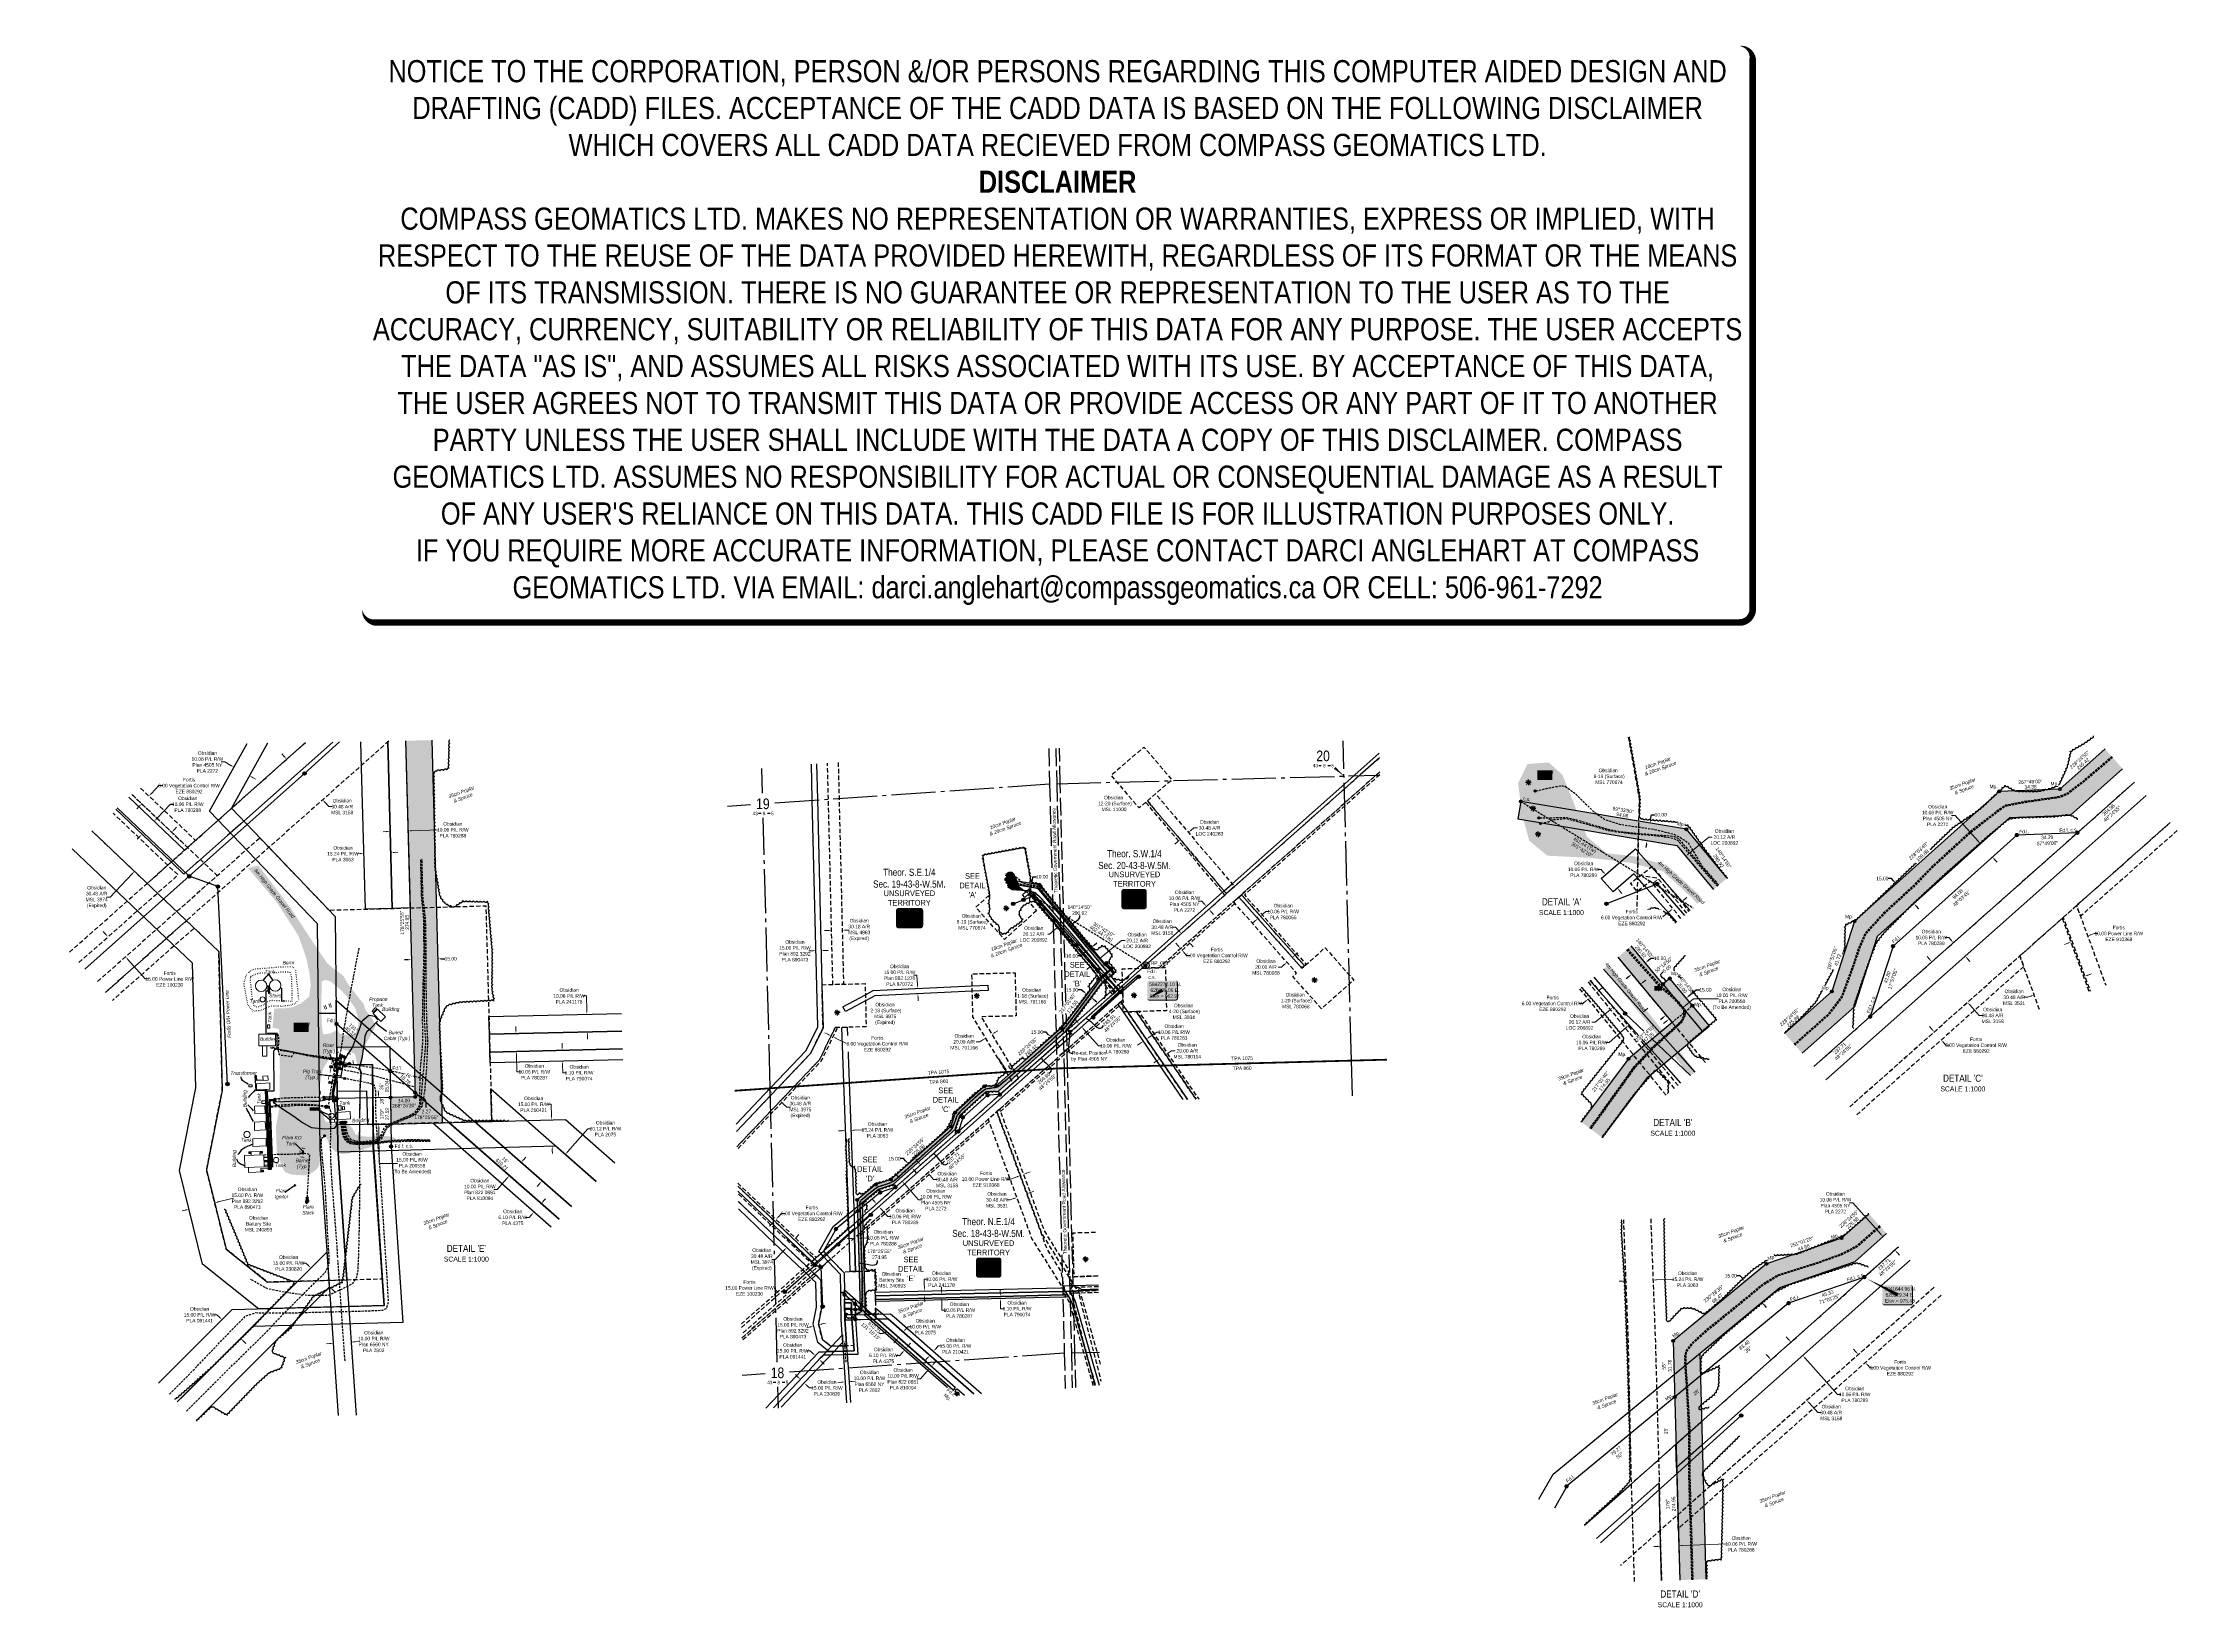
# Model space of a CAD drawing. Extents: x 622919 to 628952, y 5840458 to 5844880.
import ezdxf
from ezdxf.enums import TextEntityAlignment as Align

# ---------------------------------------------------------------- set-up
doc = ezdxf.new("R2010")
doc.units = 0
doc.header["$LTSCALE"] = 5
doc.header["$PDSIZE"] = 0.5
for name, pattern in [('0', [1, 1, 0]), ('CENTERLINEX3', [5, 2.5, -1, 0.5, -1]), ('foc-ACCESSROAD', [3.75, 2.5, -1.25]), ('foc-FLOWLINE', [3.75, 2.5, -1.25]), ('foc-QUARTERLINE', [33, 25, -3, 2, -3]), ('foc-TIELINE', [1.875, 1.25, -0.625]), ('foc-TOPO', [1, 0.2, -0.8]), ('foc-TRAV', [1.875, 1.25, -0.625]), ('foc-UNSURVEYED', [12.5, 10, -2.5]), ('POWERLINE5', [7.8, 2.4, -0.6, 0.6, -0.6, 0.6, -0.6, 2.4]), ('UG_PIPE', [1.875, 1.25, -0.625])]:
    doc.linetypes.add(name, pattern=pattern)
doc.layers.get('Defpoints').update_dxf_attribs({"color": 9})
for name, color, linetype in [('10', 1, 'Continuous'), ('35', 37, 'Continuous'), ('9', 3, 'Continuous'), ('AS-CABLE', 224, 'foc-CABLE'), ('AS-OWNER', 7, 'Continuous'), ('AS-PIPE-UG', 44, 'UG_PIPE'), ('AS-PIPE-UG-T', 44, 'Continuous'), ('AS-POWER', 104, 'foc-POWER'), ('AS-POWER-EXISTING', 72, 'POWERLINE5'), ('AS-POWER-T', 104, 'Continuous'), ('AS-ROADS', 254, 'Continuous'), ('AS-SYMBOL', 7, 'Continuous'), ('C-AR', 13, 'foc-ACCESSROAD'), ('C-FLOWLINE', 13, 'foc-FLOWLINE'), ('C-RW', 13, 'Continuous'), ('C-SYMBOL', 7, 'Continuous'), ('C-WS', 13, 'foc-ACCESSROAD'), ('C-WS-S', 8, 'Continuous'), ('DETAIL-T', 7, 'Continuous'), ('F-EZE', 190, 'foc-FLOWLINE'), ('L-BD', 7, 'Continuous'), ('L-BD1', 253, 'Continuous'), ('L-MON', 1, 'Continuous'), ('L-MON-T', 1, 'Continuous'), ('L-ROAD-T', 7, 'Continuous'), ('L-SECLBL', 7, 'Continuous'), ('L-SECQ', 8, 'foc-QUARTERLINE'), ('L-TIE', 7, 'foc-TIELINE'), ('L-UNS-T', 3, 'Continuous'), ('L-USEC', 7, 'foc-UNSURVEYED'), ('P-PROPOSED', 10, 'Continuous'), ('P-PROPOSED-H', 21, 'Continuous'), ('P-TRAV', 4, 'foc-TRAV'), ('P-TXT', 4, 'Continuous'), ('T-BUSH', 110, '0'), ('T-BUSH-T', 110, 'Continuous'), ('T-GENERAL', 48, 'foc-TOPO')]:
    doc.layers.add(name, color=color, linetype=linetype)
for name, color, linetype, lineweight in [('AS-GENERAL', 48, 'Continuous', 18), ('C-AR-T', 13, 'Continuous', 9), ('C-FLOWLINE-T', 13, 'Continuous', 9), ('C-RW-T', 13, 'Continuous', 9), ('C-WS-T', 13, 'Continuous', 9), ('F-EZE-T', 190, 'Continuous', 9), ('F-RW-T', 190, 'Continuous', 9), ('T-TEXT', 48, 'Continuous', 18)]:
    doc.layers.add(name, color=color, linetype=linetype, lineweight=lineweight)
doc.layers.add('AS-PIPE-AG', color=7, linetype='Continuous', true_color=0x7d00fa)
doc.layers.add('AS-TRAPPER-T', color=7, linetype='Continuous', true_color=0xc26100)
doc.layers.add('AS-TRAPPER BOUNDARY', color=7, linetype='CENTERLINEX3', true_color=0xb85c00, transparency=0.6)
doc.layers.add('DISCLAIMER', color=7, linetype='Continuous', plot=False)
doc.styles.add('175L', font='ARIALN.TTF', dxfattribs={"height": 20})
doc.styles.add('80', font='ARIALN.TTF', dxfattribs={"height": 10})
doc.styles.add('80CG', font='ARIALN.TTF', dxfattribs={"height": 10})
doc.styles.add('80L', font='ARIALN.TTF', dxfattribs={"height": 10})
doc.styles.add('foc-LtypeFont', font='ARIALN.TTF', dxfattribs={"height": 7.35})
doc.styles.add('SIMPLEX', font='ARIALN.TTF')
doc.linetypes.add('foc-CABLE', pattern='A,2,-1,["C",foc-LtypeFont,S=0.2,R=0,X=-0.625,Y=-0.75],-1.24,8', length=12.24)
doc.linetypes.add('foc-POWER', pattern='A,6,-1,["P",foc-LtypeFont,S=0.2,R=0,X=-0.625,Y=-0.75],-1.24,4', length=12.24)
doc.dimstyles.new('Compass 5 000', dxfattribs={"dimscale": 5, "dimtxt": 9, "dimasz": 2, "dimexe": 0.2, "dimexo": 0.0625, "dimgap": 0.5, "dimtad": 0, "dimtih": 1, "dimtoh": 1, "dimzin": 0, "dimdsep": 46, "dimtxsty": '80CG', "dimcen": 0.1, "dimse1": 1, "dimse2": 1, "dimclrd": 256, "dimclrt": 256, "dimaunit": 1, "dimadec": 4, "dimazin": 0, "dimtfac": 0.06, "dimtofl": 0, "dimtmove": 0, "dimatfit": 1, "dimfxl": 0.2, "dimtolj": 1, "dimtzin": 0, "dimlwd": -1, "dimarcsym": 0})

# ---------------------------------------------------------------- blocks, each defined once
blk = doc.blocks.new('L-SECLBL')
at = {"layer": '9', "color": 7}
for p, q in [((-5.1, -27.8), (-12.3, -27.8)), ((20.7, -27.8), (13.5, -27.8))]:
    blk.add_line(p, q, dxfattribs=at)
at = {"layer": '10', "color": 2, "style": 'SIMPLEX'}
blk.add_attdef('SEC', text='', height=30, dxfattribs=at).set_placement((0, 0), align=Align.MIDDLE)
at = {"layer": '10', "color": 5, "style": '80L'}
blk.add_attdef('TWP', text='', height=9.5, dxfattribs=at).set_placement((-14.4, -27.4), align=Align.MIDDLE_RIGHT)
blk.add_attdef('RGE', text='', height=9.5, dxfattribs=at).set_placement((3.6, -27.4), align=Align.MIDDLE_CENTER)
blk.add_attdef('MER', text='', height=9.5, dxfattribs=at).set_placement((23.2, -27.4), align=Align.MIDDLE_LEFT)
blk = doc.blocks.new('POWERPOLE')
h = blk.add_hatch(color=255)
edge = h.paths.add_edge_path()
edge.add_arc((0, 0), 0.96, 0, 360)
at = {"linetype": 'Continuous'}
for p, q in [((0.7, -0.7), (-0.7, 0.7)), ((-0.7, -0.7), (0.7, 0.7))]:
    blk.add_line(p, q, dxfattribs=at)
blk.add_circle((0, 0), 0.96, dxfattribs=at)
blk = doc.blocks.new('*D37')
at = {"layer": 'C-AR-T', "transparency": 16777216}
for p, q in [((625816, 5842403.6), (625823.6, 5842410)), ((625764.3, 5842360.6), (625754.3, 5842360.6)), ((625785.1, 5842377.9), (625764.3, 5842360.6))]:
    blk.add_line(p, q, dxfattribs=at)
for points in [[(625784, 5842379.2), (625786.2, 5842376.7), (625792.8, 5842384.3)], [(625814.9, 5842404.9), (625817, 5842402.3), (625808.3, 5842397.2)]]:
    blk.add_solid(points, dxfattribs=at)
at = {"layer": 'Defpoints', "color": 0, "transparency": 16777216}
for p in [(625788.8, 5842389.1), (625792.8, 5842384.3), (625804.3, 5842402)]:
    blk.add_point(p, dxfattribs=at)
at = {"layer": 'C-AR-T', "transparency": 16777216, "insert": (625720, 5842360.6), "char_height": 10, "attachment_point": 5, "style": '80CG', "bg_fill": 3, "box_fill_scale": 1.1, "bg_fill_color": 256, "bg_fill_true_color": 13158600, "bg_fill_transparency": 0}
blk.add_mtext('\\A1;Obsidian\\P20.12 A/R\\PLOC 200892', dxfattribs=at)
blk = doc.blocks.new('*D38')
at = {"layer": 'C-AR-T', "transparency": 16777216}
for p, q in [((625393.7, 5841715.5), (625387.1, 5841722.9)), ((625427.2, 5841677.7), (625437.1, 5841666.6)), ((625437.1, 5841666.6), (625447.1, 5841666.6))]:
    blk.add_line(p, q, dxfattribs=at)
for points in [[(625395, 5841716.6), (625392.5, 5841714.4), (625400.4, 5841708)], [(625428.5, 5841678.8), (625426, 5841676.6), (625420.6, 5841685.2)]]:
    blk.add_solid(points, dxfattribs=at)
at = {"layer": 'Defpoints', "color": 0, "transparency": 16777216}
for p in [(625382.9, 5841692.5), (625403.1, 5841669.7), (625420.6, 5841685.2)]:
    blk.add_point(p, dxfattribs=at)
at = {"layer": 'C-AR-T', "transparency": 16777216, "insert": (625475, 5841666.6), "char_height": 10, "attachment_point": 5, "style": '80CG'}
blk.add_mtext('\\A1;Obsidian\\P30.48 A/R\\PMSL 3158', dxfattribs=at)
blk = doc.blocks.new('*D39')
at = {"layer": 'C-AR-T', "transparency": 16777216}
for p, q in [((625653.8, 5841609.3), (625643.8, 5841609.3)), ((625663.2, 5841612.7), (625653.8, 5841609.3)), ((625710.6, 5841630.1), (625720, 5841633.5))]:
    blk.add_line(p, q, dxfattribs=at)
for points in [[(625662.6, 5841614.3), (625663.8, 5841611.1), (625672.6, 5841616.1)], [(625710, 5841631.6), (625711.2, 5841628.5), (625701.2, 5841626.6)]]:
    blk.add_solid(points, dxfattribs=at)
at = {"layer": 'Defpoints', "color": 0, "transparency": 16777216}
for p in [(625662.7, 5841643.1), (625672.6, 5841616.1), (625691.4, 5841653.6)]:
    blk.add_point(p, dxfattribs=at)
at = {"layer": 'C-AR-T', "transparency": 16777216, "insert": (625616.1, 5841609.3), "char_height": 10, "attachment_point": 5, "style": '80CG'}
blk.add_mtext('\\A1;Obsidian\\P30.48 A/R\\PMSL 3531', dxfattribs=at)
blk = doc.blocks.new('*D40')
at = {"layer": 'C-AR-T', "transparency": 16777216}
for p, q in [((625049.8, 5841504), (625056.7, 5841511.2)), ((624989.5, 5841440.4), (624979.5, 5841440.4)), ((625015.1, 5841467.3), (624989.5, 5841440.4))]:
    blk.add_line(p, q, dxfattribs=at)
for points in [[(625048.6, 5841505.1), (625051, 5841502.8), (625042.9, 5841496.7)], [(625013.8, 5841468.5), (625016.3, 5841466.2), (625021.9, 5841474.6)]]:
    blk.add_solid(points, dxfattribs=at)
at = {"layer": 'Defpoints', "color": 0, "transparency": 16777216}
for p in [(624938.9, 5841553.5), (624959.9, 5841575.6), (625042.9, 5841496.7)]:
    blk.add_point(p, dxfattribs=at)
at = {"layer": 'C-AR-T', "transparency": 16777216, "insert": (624951.6, 5841440.4), "char_height": 10, "attachment_point": 5, "style": '80CG'}
blk.add_mtext('\\A1;Obsidian\\P30.48 A/R\\PMSL 3974\\P(Expired)', dxfattribs=at)
blk = doc.blocks.new('*D41')
at = {"layer": 'C-AR-T', "transparency": 16777216}
for p, q in [((624974.8, 5841916.8), (624967.5, 5841923.7)), ((625011.4, 5841882), (625022.5, 5841871.5)), ((625022.5, 5841871.5), (625032.5, 5841871.5))]:
    blk.add_line(p, q, dxfattribs=at)
for points in [[(624975.9, 5841918), (624973.6, 5841915.6), (624982, 5841909.9)], [(625012.5, 5841883.3), (625010.2, 5841880.8), (625004.1, 5841888.9)]]:
    blk.add_solid(points, dxfattribs=at)
at = {"layer": 'Defpoints', "color": 0, "transparency": 16777216}
for p in [(624981.8, 5841909.7), (625003.9, 5841888.7), (625004.1, 5841888.9)]:
    blk.add_point(p, dxfattribs=at)
at = {"layer": 'C-AR-T', "transparency": 16777216, "insert": (625060.5, 5841871.5), "char_height": 10, "attachment_point": 5, "style": '80CG'}
blk.add_mtext('\\A1;Obsidian\\P30.48 A/R\\PMSL 3975\\P(Expired)', dxfattribs=at)
blk = doc.blocks.new('*D42')
at = {"layer": 'C-AR-T', "transparency": 16777216}
for p, q in [((625138.7, 5842370.5), (625128.7, 5842370.3)), ((625188.9, 5842371.7), (625198.9, 5842371.9))]:
    blk.add_line(p, q, dxfattribs=at)
for points in [[(625138.7, 5842372.2), (625138.8, 5842368.8), (625148.7, 5842370.7)], [(625188.9, 5842373.4), (625189, 5842370), (625178.9, 5842371.5)]]:
    blk.add_solid(points, dxfattribs=at)
at = {"layer": 'Defpoints', "color": 0, "transparency": 16777216}
for p in [(625149, 5842358.6), (625178.9, 5842371.5), (625179.2, 5842359.4)]:
    blk.add_point(p, dxfattribs=at)
at = {"layer": 'C-AR-T', "transparency": 16777216, "insert": (625226.8, 5842371.9), "char_height": 10, "attachment_point": 5, "style": '80CG'}
blk.add_mtext('\\A1;Obsidian\\P30.18 A/R\\PMSL 4863\\P(Expired)', dxfattribs=at)
blk = doc.blocks.new('*D43')
at = {"layer": 'C-AR-T', "transparency": 16777216}
for p, q in [((625610.3, 5842082), (625618.8, 5842087.2)), ((625567.6, 5842056), (625557.6, 5842056)), ((625576.1, 5842061.2), (625567.6, 5842056))]:
    blk.add_line(p, q, dxfattribs=at)
for points in [[(625609.4, 5842083.4), (625611.1, 5842080.6), (625601.7, 5842076.8)], [(625575.2, 5842062.6), (625577, 5842059.7), (625584.6, 5842066.4)]]:
    blk.add_solid(points, dxfattribs=at)
at = {"layer": 'Defpoints', "color": 0, "transparency": 16777216}
for p in [(625584.6, 5842066.4), (625586, 5842064.2), (625603.1, 5842074.6)]:
    blk.add_point(p, dxfattribs=at)
at = {"layer": 'C-AR-T', "transparency": 16777216, "insert": (625523.3, 5842056), "char_height": 10, "attachment_point": 5, "style": '80CG'}
blk.add_mtext('\\A1;Obsidian\\P20.00 A/R\\PMSL 791166', dxfattribs=at)
blk = doc.blocks.new('*D44')
at = {"layer": 'C-AR-T', "transparency": 16777216}
for p, q in [((625908.3, 5842292.6), (625968.1, 5842342.3)), ((625968.1, 5842342.3), (625978.1, 5842342.3)), ((625877.4, 5842266.9), (625869.8, 5842260.6))]:
    blk.add_line(p, q, dxfattribs=at)
for points in [[(625876.4, 5842268.2), (625878.5, 5842265.7), (625885.1, 5842273.3)], [(625907.2, 5842293.9), (625909.3, 5842291.3), (625900.6, 5842286.2)]]:
    blk.add_solid(points, dxfattribs=at)
at = {"layer": 'Defpoints', "color": 0, "transparency": 16777216}
for p in [(625878.6, 5842281.1), (625894.1, 5842294), (625900.6, 5842286.2)]:
    blk.add_point(p, dxfattribs=at)
at = {"layer": 'C-AR-T', "transparency": 16777216, "insert": (626012.3, 5842342.3), "char_height": 10, "attachment_point": 5, "style": '80CG'}
blk.add_mtext('\\A1;Obsidian\\P20.12 A/R\\PLOC 200892', dxfattribs=at)
blk = doc.blocks.new('*D45')
at = {"layer": 'C-AR-T', "transparency": 16777216}
for p, q in [((626165, 5842654), (626172.6, 5842660.5)), ((626172.6, 5842660.5), (626182.6, 5842660.5)), ((626126.5, 5842621.2), (626118.9, 5842614.7))]:
    blk.add_line(p, q, dxfattribs=at)
for points in [[(626125.5, 5842622.5), (626127.6, 5842620), (626134.2, 5842627.7)], [(626163.9, 5842655.2), (626166.1, 5842652.7), (626157.4, 5842647.5)]]:
    blk.add_solid(points, dxfattribs=at)
at = {"layer": 'Defpoints', "color": 0, "transparency": 16777216}
for p in [(626135.4, 5842626.3), (626157.4, 5842647.5), (626158.6, 5842646.1)]:
    blk.add_point(p, dxfattribs=at)
at = {"layer": 'C-AR-T', "transparency": 16777216, "insert": (626216.9, 5842660.5), "char_height": 10, "attachment_point": 5, "style": '80CG'}
blk.add_mtext('\\A1;Obsidian\\P30.48 A/R\\PLOC 240283', dxfattribs=at)
blk = doc.blocks.new('*D46')
at = {"layer": 'C-AR-T', "transparency": 16777216}
for p, q in [((626121.2, 5842379.9), (626111.2, 5842379.9)), ((626130.6, 5842369.4), (626121.2, 5842379.9)), ((626164.1, 5842331.6), (626170.8, 5842324.1))]:
    blk.add_line(p, q, dxfattribs=at)
for points in [[(626131.9, 5842370.5), (626129.4, 5842368.3), (626137.3, 5842361.9)], [(626165.4, 5842332.7), (626162.9, 5842330.5), (626157.5, 5842339.1)]]:
    blk.add_solid(points, dxfattribs=at)
at = {"layer": 'Defpoints', "color": 0, "transparency": 16777216}
for p in [(626127.6, 5842353.4), (626137.3, 5842361.9), (626147.9, 5842330.5)]:
    blk.add_point(p, dxfattribs=at)
at = {"layer": 'C-AR-T', "transparency": 16777216, "insert": (626083.3, 5842379.9), "char_height": 10, "attachment_point": 5, "style": '80CG'}
blk.add_mtext('\\A1;Obsidian\\P30.48 A/R\\PMSL 3158', dxfattribs=at)
blk = doc.blocks.new('*D47')
at = {"layer": 'C-AR-T', "transparency": 16777216}
for p, q in [((626420.8, 5842267.3), (626410.8, 5842267.3)), ((626428.3, 5842274), (626420.8, 5842267.3)), ((626458.6, 5842300.8), (626466.1, 5842307.4))]:
    blk.add_line(p, q, dxfattribs=at)
for points in [[(626427.2, 5842275.2), (626429.4, 5842272.7), (626435.8, 5842280.6)], [(626457.5, 5842302), (626459.7, 5842299.5), (626451.1, 5842294.1)]]:
    blk.add_solid(points, dxfattribs=at)
at = {"layer": 'Defpoints', "color": 0, "transparency": 16777216}
for p in [(626431.5, 5842285.4), (626435.8, 5842280.6), (626446.8, 5842299)]:
    blk.add_point(p, dxfattribs=at)
at = {"layer": 'C-AR-T', "transparency": 16777216, "insert": (626376.5, 5842267.3), "char_height": 10, "attachment_point": 5, "style": '80CG'}
blk.add_mtext('\\A1;Obsidian\\P20.00 A/R\\PMSL 780068', dxfattribs=at)
blk = doc.blocks.new('*D48')
at = {"layer": 'C-AR-T', "transparency": 16777216}
for p, q in [((626101.4, 5842024.9), (626109.7, 5842030.5)), ((626109.7, 5842030.5), (626119.7, 5842030.5)), ((626068, 5842002.1), (626059.8, 5841996.4))]:
    blk.add_line(p, q, dxfattribs=at)
for points in [[(626100.5, 5842026.3), (626102.4, 5842023.5), (626093.2, 5842019.3)], [(626067.1, 5842003.5), (626069, 5842000.7), (626076.3, 5842007.7)]]:
    blk.add_solid(points, dxfattribs=at)
at = {"layer": 'Defpoints', "color": 0, "transparency": 16777216}
for p in [(626062.6, 5842027.8), (626079.4, 5842039.4), (626093.2, 5842019.3)]:
    blk.add_point(p, dxfattribs=at)
at = {"layer": 'C-AR-T', "transparency": 16777216, "insert": (626154, 5842030.5), "char_height": 10, "attachment_point": 5, "style": '80CG'}
blk.add_mtext('\\A1;Obsidian\\P20.00 A/R\\PMSL 780114', dxfattribs=at)
blk = doc.blocks.new('*D49')
at = {"layer": 'C-FLOWLINE-T', "transparency": 16777216}
for p, q in [((625357.9, 5841243.2), (625364.5, 5841250.7)), ((625364.5, 5841250.7), (625374.5, 5841250.7)), ((625331.4, 5841213), (625324.8, 5841205.5))]:
    blk.add_line(p, q, dxfattribs=at)
for points in [[(625356.6, 5841244.3), (625359.1, 5841242.1), (625351.3, 5841235.7)], [(625330.2, 5841214.1), (625332.7, 5841211.9), (625338, 5841220.5)]]:
    blk.add_solid(points, dxfattribs=at)
at = {"layer": 'Defpoints', "color": 0, "transparency": 16777216}
for p in [(625339.1, 5841219.6), (625351.3, 5841235.7), (625352.3, 5841234.8)]:
    blk.add_point(p, dxfattribs=at)
at = {"layer": 'C-FLOWLINE-T', "transparency": 16777216, "insert": (625413.6, 5841250.7), "char_height": 10, "attachment_point": 5, "style": '80CG'}
blk.add_mtext('\\A1;Obsidian\\P10.06 P/L R/W\\PPLA 2075', dxfattribs=at)
blk = doc.blocks.new('*D50')
at = {"layer": 'C-FLOWLINE-T', "transparency": 16777216}
for p, q in [((625178, 5841804.8), (625168, 5841804.5)), ((625213.3, 5841806.1), (625239.2, 5841806.9))]:
    blk.add_line(p, q, dxfattribs=at)
for points in [[(625178, 5841806.5), (625178.1, 5841803.2), (625188, 5841805.2)], [(625213.2, 5841807.7), (625213.3, 5841804.4), (625203.3, 5841805.7)]]:
    blk.add_solid(points, dxfattribs=at)
at = {"layer": 'Defpoints', "color": 0, "transparency": 16777216}
for p in [(625184.9, 5841896), (625200.1, 5841896.5), (625203.3, 5841805.7)]:
    blk.add_point(p, dxfattribs=at)
at = {"layer": 'C-FLOWLINE-T', "transparency": 16777216, "insert": (625278.2, 5841806.9), "char_height": 10, "attachment_point": 5, "style": '80CG'}
blk.add_mtext('\\A1;Obsidian\\P15.24 P/L R/W\\PPLA 3063', dxfattribs=at)
blk = doc.blocks.new('*D51')
at = {"layer": 'C-RW-T', "transparency": 16777216}
for p, q in [((625334.9, 5841676.7), (625328.3, 5841684.2)), ((625354.9, 5841654.3), (625394.4, 5841609.7)), ((625394.4, 5841609.7), (625404.4, 5841609.7))]:
    blk.add_line(p, q, dxfattribs=at)
for points in [[(625336.2, 5841677.8), (625333.7, 5841675.6), (625341.6, 5841669.3)], [(625356.1, 5841655.4), (625353.6, 5841653.2), (625348.2, 5841661.7)]]:
    blk.add_solid(points, dxfattribs=at)
at = {"layer": 'Defpoints', "color": 0, "transparency": 16777216}
for p in [(625338.5, 5841666.5), (625341.6, 5841669.3), (625345.2, 5841659)]:
    blk.add_point(p, dxfattribs=at)
at = {"layer": 'C-RW-T', "transparency": 16777216, "insert": (625443.5, 5841609.7), "char_height": 10, "attachment_point": 5, "style": '80CG'}
blk.add_mtext('\\A1;Obsidian\\P10.06 P/L R/W\\PPlan 4505 NY\\PPLA 2272', dxfattribs=at)
blk = doc.blocks.new('*D52')
at = {"layer": 'C-RW-T', "transparency": 16777216}
for p, q in [((626195.2, 5842453.4), (626185.2, 5842453.4)), ((626201.8, 5842445.9), (626195.2, 5842453.4)), ((626221.8, 5842423.5), (626228.4, 5842416))]:
    blk.add_line(p, q, dxfattribs=at)
for points in [[(626203.1, 5842447), (626200.6, 5842444.8), (626208.5, 5842438.5)], [(626223, 5842424.6), (626220.5, 5842422.4), (626215.1, 5842430.9)]]:
    blk.add_solid(points, dxfattribs=at)
at = {"layer": 'Defpoints', "color": 0, "transparency": 16777216}
for p in [(626215.1, 5842430.9), (625838.2, 5842109.9), (625844.8, 5842102.4)]:
    blk.add_point(p, dxfattribs=at)
at = {"layer": 'C-RW-T', "transparency": 16777216, "insert": (626146.1, 5842453.4), "char_height": 10, "attachment_point": 5, "style": '80CG'}
blk.add_mtext('\\A1;Obsidian\\P10.06 P/L R/W\\PPlan 4505 NY\\PPLA 2272', dxfattribs=at)
blk = doc.blocks.new('*D53')
at = {"layer": 'C-RW-T', "transparency": 16777216}
for p, q in [((625176.6, 5841094), (625166.6, 5841093.3)), ((625206.6, 5841096), (625216.6, 5841096.6))]:
    blk.add_line(p, q, dxfattribs=at)
for points in [[(625176.5, 5841095.6), (625176.7, 5841092.3), (625186.6, 5841094.6)], [(625206.5, 5841097.6), (625206.7, 5841094.3), (625196.6, 5841095.3)]]:
    blk.add_solid(points, dxfattribs=at)
at = {"layer": 'Defpoints', "color": 0, "transparency": 16777216}
for p in [(625180.5, 5841184.5), (625190.6, 5841185.2), (625196.6, 5841095.3)]:
    blk.add_point(p, dxfattribs=at)
at = {"layer": 'C-RW-T', "transparency": 16777216, "insert": (625255.7, 5841096.6), "char_height": 10, "attachment_point": 5, "style": '80CG'}
blk.add_mtext('\\A1;Obsidian\\P10.00 P/L R/W\\PPlan 6560 NY\\PPLA 2802', dxfattribs=at)
blk = doc.blocks.new('*D54')
at = {"layer": 'C-RW-T', "transparency": 16777216}
for p, q in [((625348.4, 5841177.2), (625341.8, 5841169.7)), ((625365.6, 5841196.8), (625372.2, 5841204.4)), ((625341.8, 5841169.7), (625331.8, 5841169.7))]:
    blk.add_line(p, q, dxfattribs=at)
for points in [[(625347.2, 5841178.3), (625349.7, 5841176.1), (625355, 5841184.7)], [(625364.4, 5841197.9), (625366.9, 5841195.7), (625359, 5841189.3)]]:
    blk.add_solid(points, dxfattribs=at)
at = {"layer": 'Defpoints', "color": 0, "transparency": 16777216}
for p in [(625355, 5841184.7), (625358.2, 5841181.9), (625362.2, 5841186.5)]:
    blk.add_point(p, dxfattribs=at)
at = {"layer": 'C-RW-T', "transparency": 16777216, "insert": (625295.5, 5841169.7), "char_height": 10, "attachment_point": 5, "style": '80CG'}
blk.add_mtext('\\A1;Obsidian\\P6.10 P/L R/W\\PPLA 4375', dxfattribs=at)
blk = doc.blocks.new('*D55')
at = {"layer": 'C-RW-T', "transparency": 16777216}
for p, q in [((625088.2, 5841182.3), (625078.2, 5841182.3)), ((625095.6, 5841175.3), (625088.2, 5841182.3)), ((625121, 5841151.2), (625128.3, 5841144.4))]:
    blk.add_line(p, q, dxfattribs=at)
for points in [[(625096.8, 5841176.5), (625094.5, 5841174.1), (625102.9, 5841168.4)], [(625122.2, 5841152.4), (625119.9, 5841150), (625113.8, 5841158.1)]]:
    blk.add_solid(points, dxfattribs=at)
at = {"layer": 'Defpoints', "color": 0, "transparency": 16777216}
for p in [(625095.3, 5841160.4), (625102.9, 5841168.4), (625106.2, 5841150.1)]:
    blk.add_point(p, dxfattribs=at)
at = {"layer": 'C-RW-T', "transparency": 16777216, "insert": (625039.1, 5841182.3), "char_height": 10, "attachment_point": 5, "style": '80CG'}
blk.add_mtext('\\A1;Obsidian\\P15.00 P/L R/W\\PPLA 091441', dxfattribs=at)
blk = doc.blocks.new('*D56')
at = {"layer": 'C-RW-T', "transparency": 16777216}
for p, q in [((625443.3, 5841188.6), (625449.9, 5841196.2)), ((625449.9, 5841196.2), (625459.9, 5841196.2)), ((625420.3, 5841162.4), (625413.7, 5841154.9))]:
    blk.add_line(p, q, dxfattribs=at)
for points in [[(625442.1, 5841189.7), (625444.6, 5841187.5), (625436.7, 5841181.1)], [(625419, 5841163.5), (625421.5, 5841161.3), (625426.9, 5841169.9)]]:
    blk.add_solid(points, dxfattribs=at)
at = {"layer": 'Defpoints', "color": 0, "transparency": 16777216}
for p in [(625436.7, 5841181.1), (625437.2, 5841180.7), (625427.4, 5841169.4)]:
    blk.add_point(p, dxfattribs=at)
at = {"layer": 'C-RW-T', "transparency": 16777216, "insert": (625499, 5841196.2), "char_height": 10, "attachment_point": 5, "style": '80CG'}
blk.add_mtext('\\A1;Obsidian\\P15.00 P/L R/W\\PPLA 210421', dxfattribs=at)
blk = doc.blocks.new('*D57')
at = {"layer": 'C-RW-T', "transparency": 16777216}
for p, q in [((625053.8, 5841108.5), (625046.5, 5841115.4)), ((625079.2, 5841084.4), (625086.5, 5841077.6)), ((625086.5, 5841077.6), (625096.5, 5841077.6))]:
    blk.add_line(p, q, dxfattribs=at)
for points in [[(625055, 5841109.7), (625052.7, 5841107.3), (625061.1, 5841101.6)], [(625080.4, 5841085.6), (625078.1, 5841083.2), (625072, 5841091.3)]]:
    blk.add_solid(points, dxfattribs=at)
at = {"layer": 'Defpoints', "color": 0, "transparency": 16777216}
for p in [(625076.1, 5841117.5), (625072, 5841091.3), (625087, 5841107.1)]:
    blk.add_point(p, dxfattribs=at)
at = {"layer": 'C-RW-T', "transparency": 16777216, "insert": (625135.6, 5841077.6), "char_height": 10, "attachment_point": 5, "style": '80CG'}
blk.add_mtext('\\A1;Obsidian\\P15.00 P/L R/W\\PPLA 230820', dxfattribs=at)
blk = doc.blocks.new('*D58')
at = {"layer": 'C-RW-T', "transparency": 16777216}
for p, q in [((625420.5, 5841385), (625410.5, 5841385)), ((625410.5, 5841385), (625410.8, 5841371.6)), ((625411.1, 5841361.6), (625410.8, 5841371.6)), ((625411.8, 5841331.1), (625412, 5841321.1))]:
    blk.add_line(p, q, dxfattribs=at)
for points in [[(625412.7, 5841361.6), (625409.4, 5841361.5), (625411.3, 5841351.6)], [(625413.4, 5841331.1), (625410.1, 5841331), (625411.5, 5841341.1)]]:
    blk.add_solid(points, dxfattribs=at)
at = {"layer": 'Defpoints', "color": 0, "transparency": 16777216}
for p in [(625408.1, 5841351.5), (625408.4, 5841341), (625411.3, 5841351.6)]:
    blk.add_point(p, dxfattribs=at)
at = {"layer": 'C-RW-T', "transparency": 16777216, "insert": (625459.6, 5841385), "char_height": 10, "attachment_point": 5, "style": '80CG'}
blk.add_mtext('\\A1;Obsidian\\P10.06 P/L R/W\\PPLA 241178', dxfattribs=at)
blk = doc.blocks.new('*D59')
at = {"layer": 'C-RW-T', "transparency": 16777216}
for p, q in [((625459.4, 5841352.2), (625459.1, 5841362.2)), ((625460.1, 5841322.2), (625460.7, 5841297.6)), ((625460.7, 5841297.6), (625470.7, 5841297.6))]:
    blk.add_line(p, q, dxfattribs=at)
for points in [[(625461, 5841352.3), (625457.7, 5841352.2), (625459.6, 5841342.2)], [(625461.7, 5841322.2), (625458.4, 5841322.1), (625459.8, 5841332.2)]]:
    blk.add_solid(points, dxfattribs=at)
at = {"layer": 'Defpoints', "color": 0, "transparency": 16777216}
for p in [(625453.3, 5841342.1), (625453.5, 5841332), (625459.8, 5841332.2)]:
    blk.add_point(p, dxfattribs=at)
at = {"layer": 'C-RW-T', "transparency": 16777216, "insert": (625509.8, 5841297.6), "char_height": 10, "attachment_point": 5, "style": '80CG'}
blk.add_mtext('\\A1;Obsidian\\P10.06 P/L R/W\\PPLA 780287', dxfattribs=at)
blk = doc.blocks.new('*D60')
at = {"layer": 'C-RW-T', "transparency": 16777216}
for p, q in [((625203.9, 5841500.2), (625193.9, 5841499.9)), ((625233.9, 5841501.3), (625255.7, 5841502))]:
    blk.add_line(p, q, dxfattribs=at)
for points in [[(625203.8, 5841501.9), (625204, 5841498.6), (625213.9, 5841500.6)], [(625233.9, 5841502.9), (625234, 5841499.6), (625224, 5841500.9)]]:
    blk.add_solid(points, dxfattribs=at)
at = {"layer": 'Defpoints', "color": 0, "transparency": 16777216}
for p in [(625224, 5841500.9), (625215.2, 5841463.4), (625225.2, 5841463.8)]:
    blk.add_point(p, dxfattribs=at)
at = {"layer": 'C-RW-T', "transparency": 16777216, "insert": (625294.8, 5841502), "char_height": 10, "attachment_point": 5, "style": '80CG'}
blk.add_mtext('\\A1;Obsidian\\P10.06 P/L R/W\\PPLA 780288', dxfattribs=at)
blk = doc.blocks.new('*D61')
at = {"layer": 'C-RW-T', "transparency": 16777216}
for p, q in [((625269.4, 5841605.1), (625262.7, 5841612.6)), ((625289.3, 5841582.6), (625307.4, 5841562.2)), ((625307.4, 5841562.2), (625317.4, 5841562.2))]:
    blk.add_line(p, q, dxfattribs=at)
for points in [[(625270.6, 5841606.2), (625268.1, 5841604), (625276, 5841597.6)], [(625290.6, 5841583.7), (625288.1, 5841581.5), (625282.7, 5841590.1)]]:
    blk.add_solid(points, dxfattribs=at)
at = {"layer": 'Defpoints', "color": 0, "transparency": 16777216}
for p in [(625314.8, 5841632), (625321.5, 5841624.5), (625282.7, 5841590.1)]:
    blk.add_point(p, dxfattribs=at)
at = {"layer": 'C-RW-T', "transparency": 16777216, "insert": (625356.5, 5841562.2), "char_height": 10, "attachment_point": 5, "style": '80CG'}
blk.add_mtext('\\A1;Obsidian\\P10.06 P/L R/W\\PPLA 780289', dxfattribs=at)
blk = doc.blocks.new('*D62')
at = {"layer": 'C-RW-T', "transparency": 16777216}
for p, q in [((625842.1, 5842113.3), (625835.4, 5842120.8)), ((625862, 5842090.8), (625903, 5842044.6)), ((625903, 5842044.6), (625913, 5842044.6))]:
    blk.add_line(p, q, dxfattribs=at)
for points in [[(625843.3, 5842114.4), (625840.8, 5842112.2), (625848.7, 5842105.8)], [(625863.3, 5842091.9), (625860.8, 5842089.7), (625855.4, 5842098.3)]]:
    blk.add_solid(points, dxfattribs=at)
at = {"layer": 'Defpoints', "color": 0, "transparency": 16777216}
for p in [(625826.4, 5842086.1), (625855.4, 5842098.3), (625833.1, 5842078.6)]:
    blk.add_point(p, dxfattribs=at)
at = {"layer": 'C-RW-T', "transparency": 16777216, "insert": (625952.1, 5842044.6), "char_height": 10, "attachment_point": 5, "style": '80CG'}
blk.add_mtext('\\A1;Obsidian\\P10.06 P/L R/W\\PPLA 780289', dxfattribs=at)
blk = doc.blocks.new('*D63')
at = {"layer": 'C-RW-T', "transparency": 16777216}
for p, q in [((625625.5, 5841346.2), (625625.3, 5841356.2)), ((625626.1, 5841320.1), (625626.6, 5841301.6)), ((625626.6, 5841301.6), (625636.6, 5841301.6))]:
    blk.add_line(p, q, dxfattribs=at)
for points in [[(625627.2, 5841346.2), (625623.9, 5841346.1), (625625.8, 5841336.2)], [(625627.8, 5841320.1), (625624.5, 5841320), (625625.9, 5841330.1)]]:
    blk.add_solid(points, dxfattribs=at)
at = {"layer": 'Defpoints', "color": 0, "transparency": 16777216}
for p in [(625625, 5841336.2), (625625.2, 5841330.1), (625625.9, 5841330.1)]:
    blk.add_point(p, dxfattribs=at)
at = {"layer": 'C-RW-T', "transparency": 16777216, "insert": (625672.9, 5841301.6), "char_height": 10, "attachment_point": 5, "style": '80CG'}
blk.add_mtext('\\A1;Obsidian\\P6.10 P/L R/W\\PPLA 790074', dxfattribs=at)
blk = doc.blocks.new('*D64')
at = {"layer": 'C-RW-T', "transparency": 16777216}
for p, q in [((625417.9, 5841123.8), (625399.9, 5841103.3)), ((625437.7, 5841146.4), (625444.3, 5841153.9)), ((625399.9, 5841103.3), (625389.9, 5841103.3))]:
    blk.add_line(p, q, dxfattribs=at)
for points in [[(625416.7, 5841124.9), (625419.2, 5841122.7), (625424.5, 5841131.4)], [(625436.4, 5841147.5), (625438.9, 5841145.3), (625431.1, 5841138.9)]]:
    blk.add_solid(points, dxfattribs=at)
at = {"layer": 'Defpoints', "color": 0, "transparency": 16777216}
for p in [(625391.3, 5841160.5), (625397.9, 5841168), (625424.5, 5841131.4)]:
    blk.add_point(p, dxfattribs=at)
at = {"layer": 'C-RW-T', "transparency": 16777216, "insert": (625350.8, 5841103.3), "char_height": 10, "attachment_point": 5, "style": '80CG'}
blk.add_mtext('\\A1;Obsidian\\P10.00 P/L R/W\\PPlan 822 0881\\PPLA 810094', dxfattribs=at)
blk = doc.blocks.new('*D65')
at = {"layer": 'C-RW-T', "transparency": 16777216}
for p, q in [((625390.1, 5842244), (625380.1, 5842244)), ((625391.4, 5842216.6), (625390.1, 5842244)), ((625393.1, 5842181.6), (625393.6, 5842171.6))]:
    blk.add_line(p, q, dxfattribs=at)
for points in [[(625393.1, 5842216.7), (625389.8, 5842216.5), (625391.9, 5842206.6)], [(625394.7, 5842181.7), (625391.4, 5842181.5), (625392.6, 5842191.6)]]:
    blk.add_solid(points, dxfattribs=at)
at = {"layer": 'Defpoints', "color": 0, "transparency": 16777216}
for p in [(625383.2, 5842206.2), (625391.9, 5842206.6), (625383.9, 5842191.2)]:
    blk.add_point(p, dxfattribs=at)
at = {"layer": 'C-RW-T', "transparency": 16777216, "insert": (625341, 5842244), "char_height": 10, "attachment_point": 5, "style": '80CG'}
blk.add_mtext('\\A1;Obsidian\\P15.00 P/L R/W\\PPlan 882 1270\\PPLA 870772', dxfattribs=at)
blk = doc.blocks.new('*D66')
at = {"layer": 'C-RW-T', "transparency": 16777216}
for p, q in [((625094.3, 5842313.3), (625084.3, 5842313.1)), ((625129.3, 5842314.1), (625139.3, 5842314.4))]:
    blk.add_line(p, q, dxfattribs=at)
for points in [[(625094.3, 5842315), (625094.3, 5842311.6), (625104.3, 5842313.5)], [(625129.2, 5842315.8), (625129.3, 5842312.5), (625119.3, 5842313.9)]]:
    blk.add_solid(points, dxfattribs=at)
at = {"layer": 'Defpoints', "color": 0, "transparency": 16777216}
for p in [(625104.2, 5842317), (625104.3, 5842313.5), (625119.2, 5842317.3)]:
    blk.add_point(p, dxfattribs=at)
at = {"layer": 'C-RW-T', "transparency": 16777216, "insert": (625045.2, 5842313.1), "char_height": 10, "attachment_point": 5, "style": '80CG'}
blk.add_mtext('\\A1;Obsidian\\P15.00 P/L R/W\\PPlan 892 3292\\PPLA 890473', dxfattribs=at)
blk = doc.blocks.new('*D67')
at = {"layer": 'C-RW-T', "transparency": 16777216}
for p, q in [((625088.4, 5841250), (625078.7, 5841247.6)), ((625122.3, 5841258.4), (625132, 5841260.8))]:
    blk.add_line(p, q, dxfattribs=at)
for points in [[(625088, 5841251.6), (625088.8, 5841248.3), (625098.1, 5841252.4)], [(625121.9, 5841260), (625122.7, 5841256.8), (625112.6, 5841256)]]:
    blk.add_solid(points, dxfattribs=at)
at = {"layer": 'Defpoints', "color": 0, "transparency": 16777216}
for p in [(625098.1, 5841252.4), (625100.5, 5841242.5), (625115.1, 5841246.2)]:
    blk.add_point(p, dxfattribs=at)
at = {"layer": 'C-RW-T', "transparency": 16777216, "insert": (625039.6, 5841247.6), "char_height": 10, "attachment_point": 5, "style": '80CG'}
blk.add_mtext('\\A1;Obsidian\\P15.00 P/L R/W\\PPlan 892 3292\\PPLA 890473', dxfattribs=at)
blk = doc.blocks.new('*D68')
at = {"layer": 'C-RW-T', "transparency": 16777216}
for p, q in [((626346.1, 5842397.5), (626338.6, 5842390.9)), ((626368.6, 5842417.4), (626376.1, 5842424.1)), ((626376.1, 5842424.1), (626386.1, 5842424.1))]:
    blk.add_line(p, q, dxfattribs=at)
for points in [[(626345, 5842398.7), (626347.2, 5842396.3), (626353.6, 5842404.1)], [(626367.5, 5842418.7), (626369.7, 5842416.2), (626361.1, 5842410.8)]]:
    blk.add_solid(points, dxfattribs=at)
at = {"layer": 'Defpoints', "color": 0, "transparency": 16777216}
for p in [(626352.8, 5842405.1), (626360.3, 5842411.8), (626361.1, 5842410.8)]:
    blk.add_point(p, dxfattribs=at)
at = {"layer": 'C-RW-T', "transparency": 16777216, "insert": (626425.2, 5842424.1), "char_height": 10, "attachment_point": 5, "style": '80CG'}
blk.add_mtext('\\A1;Obsidian\\P10.06 P/L R/W\\PPLA 780055', dxfattribs=at)
blk = doc.blocks.new('*D69')
at = {"layer": 'C-RW-T', "transparency": 16777216}
for p, q in [((626046.6, 5842069), (626067.7, 5842083.4)), ((626067.7, 5842083.4), (626077.7, 5842083.4)), ((626021.7, 5842052), (626013.5, 5842046.4))]:
    blk.add_line(p, q, dxfattribs=at)
for points in [[(626020.8, 5842053.4), (626022.7, 5842050.6), (626030, 5842057.7)], [(626045.6, 5842070.3), (626047.5, 5842067.6), (626038.3, 5842063.3)]]:
    blk.add_solid(points, dxfattribs=at)
at = {"layer": 'Defpoints', "color": 0, "transparency": 16777216}
for p in [(626036.1, 5842048.7), (626038.3, 5842063.3), (626044.4, 5842054.4)]:
    blk.add_point(p, dxfattribs=at)
at = {"layer": 'C-RW-T', "transparency": 16777216, "insert": (626116.8, 5842083.4), "char_height": 10, "attachment_point": 5, "style": '80CG'}
blk.add_mtext('\\A1;Obsidian\\P10.06 P/L R/W\\PPLA 780283', dxfattribs=at)
blk = doc.blocks.new('*D70')
at = {"layer": 'Defpoints', "color": 0, "transparency": 16777216}
for p in [(625011.2, 5841331.7), (625011.9, 5841352.4), (625021.9, 5841341.2)]:
    blk.add_point(p, dxfattribs=at)
at = {"layer": 'F-EZE-T', "transparency": 16777216}
for p, q in [((624985.8, 5841360.3), (624975.8, 5841360.3)), ((624994.6, 5841350.4), (624985.8, 5841360.3)), ((625017.8, 5841324.2), (625024.4, 5841316.7))]:
    blk.add_line(p, q, dxfattribs=at)
for points in [[(624995.8, 5841351.5), (624993.3, 5841349.3), (625001.2, 5841342.9)], [(625019.1, 5841325.3), (625016.6, 5841323.1), (625011.2, 5841331.7)]]:
    blk.add_solid(points, dxfattribs=at)
at = {"layer": 'F-EZE-T', "transparency": 16777216, "insert": (624916.7, 5841360.3), "char_height": 10, "attachment_point": 5, "style": '80CG', "bg_fill": 3, "box_fill_scale": 1.1, "bg_fill_color": 256, "bg_fill_true_color": 13158600, "bg_fill_transparency": 0}
blk.add_mtext('\\A1;Fortis\\P15.00 Power Line R/W\\PEZE 100230', dxfattribs=at)
blk = doc.blocks.new('*D71')
at = {"layer": 'Defpoints', "color": 0, "transparency": 16777216}
for p in [(624991.4, 5841553.9), (625020, 5841518.5), (625024.1, 5841522.9)]:
    blk.add_point(p, dxfattribs=at)
at = {"layer": 'F-EZE-T', "transparency": 16777216}
for p, q in [((624980.4, 5841542.3), (624973.5, 5841535.1)), ((624998.3, 5841561.2), (625007.6, 5841570.9)), ((625007.6, 5841570.9), (625017.6, 5841570.9))]:
    blk.add_line(p, q, dxfattribs=at)
for points in [[(624979.2, 5841543.5), (624981.6, 5841541.2), (624987.3, 5841549.6)], [(624997.1, 5841562.3), (624999.5, 5841560), (624991.4, 5841553.9)]]:
    blk.add_solid(points, dxfattribs=at)
at = {"layer": 'F-EZE-T', "transparency": 16777216, "insert": (625092.8, 5841570.9), "char_height": 10, "attachment_point": 5, "style": '80CG'}
blk.add_mtext('\\A1;Fortis\\P6.00 Vegetation Control R/W\\PEZE 880292', dxfattribs=at)
blk = doc.blocks.new('*D72')
at = {"layer": 'Defpoints', "color": 0, "transparency": 16777216}
for p in [(625130.2, 5842037.5), (625135.6, 5842034.9), (625152.8, 5842070.1)]:
    blk.add_point(p, dxfattribs=at)
at = {"layer": 'F-EZE-T', "transparency": 16777216}
for p, q in [((625138.4, 5842077.1), (625129.5, 5842081.5)), ((625161.8, 5842065.7), (625193, 5842050.5)), ((625193, 5842050.5), (625203, 5842050.5))]:
    blk.add_line(p, q, dxfattribs=at)
for points in [[(625139.2, 5842078.6), (625137.7, 5842075.6), (625147.4, 5842072.8)], [(625162.5, 5842067.2), (625161.1, 5842064.2), (625152.8, 5842070.1)]]:
    blk.add_solid(points, dxfattribs=at)
at = {"layer": 'F-EZE-T', "transparency": 16777216, "insert": (625278.2, 5842050.5), "char_height": 10, "attachment_point": 5, "style": '80CG', "bg_fill": 3, "box_fill_scale": 1.1, "bg_fill_color": 256, "bg_fill_true_color": 13158600, "bg_fill_transparency": 0}
blk.add_mtext('\\A1;Fortis\\P6.00 Vegetation Control R/W\\PEZE 880292', dxfattribs=at)
blk = doc.blocks.new('*D73')
at = {"layer": 'Defpoints', "color": 0, "transparency": 16777216}
for p in [(625659.2, 5841739.4), (625668.6, 5841742.8), (625691.2, 5841681.4)]:
    blk.add_point(p, dxfattribs=at)
at = {"layer": 'F-EZE-T', "transparency": 16777216}
for p, q in [((625654.5, 5841667.9), (625644.5, 5841667.9)), ((625672.4, 5841674.5), (625654.5, 5841667.9)), ((625700.5, 5841684.8), (625709.9, 5841688.3))]:
    blk.add_line(p, q, dxfattribs=at)
for points in [[(625671.8, 5841676.1), (625672.9, 5841672.9), (625681.8, 5841677.9)], [(625700, 5841686.4), (625701.1, 5841683.3), (625691.2, 5841681.4)]]:
    blk.add_solid(points, dxfattribs=at)
at = {"layer": 'F-EZE-T', "transparency": 16777216, "insert": (625585.3, 5841667.9), "char_height": 10, "attachment_point": 5, "style": '80CG'}
blk.add_mtext('\\A1;Fortis\\P10.00 Power Line R/W^JEZE 910368', dxfattribs=at)
blk = doc.blocks.new('*D74')
at = {"layer": 'Defpoints', "color": 0, "transparency": 16777216}
for p in [(626130.6, 5842315.5), (626134.6, 5842311), (626139, 5842315)]:
    blk.add_point(p, dxfattribs=at)
at = {"layer": 'F-EZE-T', "transparency": 16777216}
for p, q in [((626128.4, 5842326.9), (626121.8, 5842334.4)), ((626145.7, 5842307.5), (626152.3, 5842300)), ((626152.3, 5842300), (626162.3, 5842300))]:
    blk.add_line(p, q, dxfattribs=at)
for points in [[(626129.7, 5842328.1), (626127.2, 5842325.8), (626135.1, 5842319.5)], [(626146.9, 5842308.6), (626144.4, 5842306.4), (626139, 5842315)]]:
    blk.add_solid(points, dxfattribs=at)
at = {"layer": 'F-EZE-T', "transparency": 16777216, "insert": (626237.5, 5842300), "char_height": 10, "attachment_point": 5, "style": '80CG'}
blk.add_mtext('\\A1;Fortis\\P6.00 Vegetation Control R/W\\PEZE 880292', dxfattribs=at)
blk = doc.blocks.new('*U120')
h = blk.add_hatch(color=255)
edge = h.paths.add_edge_path()
edge.add_line((-29, -28.5), (29, -28.5))
edge.add_arc((29, -22.5), 6, 270, 360)
edge.add_line((35, -22.5), (35, 21))
edge.add_arc((29, 21), 6, 0, 90)
edge.add_line((29, 27), (-29, 27))
edge.add_arc((-29, 21), 6, 90, 180)
edge.add_line((-35, 21), (-35, -22.5))
edge.add_arc((-29, -22.5), 6, 180, 270)
at = {"color": 14, "flags": 128}
blk.add_lwpolyline([(-29, -28.5, 3, 3, 0), (29, -28.5, 3, 3, 0.414214), (35, -22.5, 3, 3, 0), (35, 21, 3, 0, 0.414214), (29, 27, 0, 0, 0), (-29, 27, 0, 0, 0.414214), (-35, 21, 0, 0, 0), (-35, -22.5, 0, 3, 0.414214)], format="xyseb", close=True, dxfattribs=at)
blk.add_lwpolyline([(-15.5, -18.1, 0, 7.5, 0), (0, 0, 0, 0, 0)], format="xyseb", dxfattribs=at)
at = {"color": 14, "style": '80'}
blk.add_attdef('ENTER_TEXT_001', (-26.8, -4.9), '', height=10, dxfattribs=at)
blk = doc.blocks.new('*U119')
h = blk.add_hatch(color=255)
edge = h.paths.add_edge_path()
edge.add_line((-31.5, -28.5), (31.5, -28.5))
edge.add_arc((31.5, -22.5), 6, 270, 360)
edge.add_line((37.5, -22.5), (37.5, 21))
edge.add_arc((31.5, 21), 6, 0, 90)
edge.add_line((31.5, 27), (-31.5, 27))
edge.add_arc((-31.5, 21), 6, 90, 180)
edge.add_line((-37.5, 21), (-37.5, -22.5))
edge.add_arc((-31.5, -22.5), 6, 180, 270)
at = {"color": 14, "flags": 128}
blk.add_lwpolyline([(-31.5, -28.5, 3, 3, 0), (31.5, -28.5, 3, 3, 0.414214), (37.5, -22.5, 3, 3, 0), (37.5, 21, 3, 0, 0.414214), (31.5, 27, 0, 0, 0), (-31.5, 27, 0, 0, 0.414214), (-37.5, 21, 0, 0, 0), (-37.5, -22.5, 0, 3, 0.414214)], format="xyseb", close=True, dxfattribs=at)
blk.add_lwpolyline([(-15.5, -18.1, 0, 7.5, 0), (0, 0, 0, 0, 0)], format="xyseb", dxfattribs=at)
at = {"color": 14, "style": '80'}
blk.add_attdef('ENTER_TEXT_001', (-26.8, -4.9), '', height=10, dxfattribs=at)
blk = doc.blocks.new('*U118')
h = blk.add_hatch(color=255)
edge = h.paths.add_edge_path()
edge.add_line((-29, -28.5), (29, -28.5))
edge.add_arc((29, -22.5), 6, 270, 360)
edge.add_line((35, -22.5), (35, 21))
edge.add_arc((29, 21), 6, 0, 90)
edge.add_line((29, 27), (-29, 27))
edge.add_arc((-29, 21), 6, 90, 180)
edge.add_line((-35, 21), (-35, -22.5))
edge.add_arc((-29, -22.5), 6, 180, 270)
at = {"color": 14, "flags": 128}
blk.add_lwpolyline([(-29, -28.5, 3, 3, 0), (29, -28.5, 3, 3, 0.414214), (35, -22.5, 3, 3, 0), (35, 21, 3, 0, 0.414214), (29, 27, 0, 0, 0), (-29, 27, 0, 0, 0.414214), (-35, 21, 0, 0, 0), (-35, -22.5, 0, 3, 0.414214)], format="xyseb", close=True, dxfattribs=at)
blk.add_lwpolyline([(-15.5, -18.1, 0, 7.5, 0), (0, 0, 0, 0, 0)], format="xyseb", dxfattribs=at)
at = {"color": 14, "style": '80'}
blk.add_attdef('ENTER_TEXT_001', (-26.8, -4.9), '', height=10, dxfattribs=at)
blk = doc.blocks.new('GAS')
h = blk.add_hatch(color=255)
h.dxf.hatch_style = 1
edge = h.paths.add_edge_path()
edge.add_arc((0, 0), 0.9, 0, 360)
for p, q in [((-0.8, 0), (-1.6, 0)), ((-0.6, 0.6), (-1.1, 1.1)), ((0, 0.8), (0, 1.6)), ((0.6, 0.6), (1.1, 1.1)), ((1.6, 0), (0.8, 0)), ((-0.6, -0.6), (-1.1, -1.1)), ((0, -0.8), (0, -1.6)), ((1.1, -1.1), (0.6, -0.6))]:
    blk.add_line(p, q)
blk.add_circle((0, 0), 0.8)
blk = doc.blocks.new('fdia')
at = {"color": 255, "const_width": 1}
blk.add_lwpolyline([(-0.5, 0, 1), (0.5, 0, 1)], format="xyb", close=True, dxfattribs=at)
blk = doc.blocks.new('Fdiaa')
blk.add_blockref('fdia', (0, 0))
blk = doc.blocks.new('fdib')
at = {"color": 1, "const_width": 1.6}
blk.add_lwpolyline([(-0.4, 0, 1), (0.4, 0, 1)], format="xyb", close=True, dxfattribs=at)
at = {"color": 1}
blk.add_circle((0, 0), 0.8, dxfattribs=at)
blk = doc.blocks.new('Fdibb')
blk.add_blockref('fdib', (0, 0))
blk = doc.blocks.new('fdicc')
for name in ['Fdibb', 'Fdiaa']:
    blk.add_blockref(name, (0, 0))
blk = doc.blocks.new('FDI')
blk.add_blockref('fdicc', (0, 0))
blk = doc.blocks.new('PLIA')
at = {"color": 255, "const_width": 1}
blk.add_lwpolyline([(-0.5, 0, 1), (0.5, 0, 1)], format="xyb", close=True, dxfattribs=at)
blk = doc.blocks.new('PLIAA')
blk.add_blockref('PLIA', (0, 0))
blk = doc.blocks.new('PLIB')
at = {"color": 1}
blk.add_circle((0, 0), 0.8, dxfattribs=at)
blk = doc.blocks.new('PLIBB')
blk.add_blockref('PLIB', (0, 0))
blk = doc.blocks.new('PLICC')
for name in ['PLIAA', 'PLIBB']:
    blk.add_blockref(name, (0, 0))
blk = doc.blocks.new('PLI')
blk.add_blockref('PLICC', (0, 0))
blk = doc.blocks.new('RISER')
h = blk.add_hatch(color=255)
h.dxf.hatch_style = 1
edge = h.paths.add_edge_path()
edge.add_arc((0, 0), 0.7, 0, 360)
blk.add_hatch(color=13).paths.add_polyline_path([(0.6, -0.2), (-0.6, -0.2, 0.774597)])
at = {"color": 13}
blk.add_line((-0.6, -0.2), (0.6, -0.2), dxfattribs=at)
blk.add_circle((0, 0), 0.6, dxfattribs=at)
blk = doc.blocks.new('*D75')
at = {"layer": 'Defpoints', "color": 0, "transparency": 16777216}
for p in [(627448.7, 5842279.1), (627449.4, 5842278.2), (627411, 5842246.2)]:
    blk.add_point(p, dxfattribs=at)
at = {"layer": 'P-TXT', "transparency": 16777216}
for p, q in [((627456.3, 5842285.5), (627464, 5842291.9)), ((627464, 5842291.9), (627474, 5842291.9)), ((627402.5, 5842240.8), (627394.9, 5842234.4))]:
    blk.add_line(p, q, dxfattribs=at)
for points in [[(627455.3, 5842286.8), (627457.4, 5842284.2), (627448.7, 5842279.1)], [(627401.5, 5842242), (627403.6, 5842239.5), (627410.2, 5842247.1)]]:
    blk.add_solid(points, dxfattribs=at)
at = {"layer": 'P-TXT', "transparency": 16777216, "insert": (627490, 5842291.9), "char_height": 10, "attachment_point": 5, "style": '80CG'}
blk.add_mtext('\\A1;10.00', dxfattribs=at)
blk = doc.blocks.new('*D76')
at = {"layer": 'Defpoints', "color": 0, "transparency": 16777216}
for p in [(627286.4, 5842178.1), (627287.4, 5842176.8), (627309.7, 5842197)]:
    blk.add_point(p, dxfattribs=at)
at = {"layer": 'F-EZE-T', "transparency": 16777216}
for p, q in [((627318.5, 5842202), (627326.3, 5842208.3)), ((627271.8, 5842164.3), (627261.8, 5842164.3)), ((627279.6, 5842170.6), (627271.8, 5842164.3))]:
    blk.add_line(p, q, dxfattribs=at)
for points in [[(627317.5, 5842203.3), (627319.6, 5842200.7), (627310.7, 5842195.7)], [(627278.6, 5842171.9), (627280.7, 5842169.3), (627287.4, 5842176.8)]]:
    blk.add_solid(points, dxfattribs=at)
at = {"layer": 'F-EZE-T', "transparency": 16777216, "insert": (627186.7, 5842164.3), "char_height": 10, "attachment_point": 5, "style": '80CG'}
blk.add_mtext('\\A1;Fortis\\P6.00 Vegetation Control R/W\\PEZE 880292', dxfattribs=at)
blk = doc.blocks.new('*D77')
at = {"layer": 'C-AR-T', "transparency": 16777216}
for p, q in [((627442.3, 5842224.2), (627450, 5842230.6)), ((627349.8, 5842147.2), (627307.2, 5842111.8)), ((627307.2, 5842111.8), (627297.2, 5842111.8))]:
    blk.add_line(p, q, dxfattribs=at)
for points in [[(627441.3, 5842225.5), (627443.4, 5842222.9), (627434.6, 5842217.8)], [(627348.7, 5842148.5), (627350.9, 5842145.9), (627357.5, 5842153.6)]]:
    blk.add_solid(points, dxfattribs=at)
at = {"layer": 'Defpoints', "color": 0, "transparency": 16777216}
for p in [(627434.6, 5842217.8), (627483.6, 5842159), (627406.4, 5842094.8)]:
    blk.add_point(p, dxfattribs=at)
at = {"layer": 'C-AR-T', "transparency": 16777216, "insert": (627262.9, 5842111.8), "char_height": 10, "attachment_point": 5, "style": '80CG'}
blk.add_mtext('\\A1;Obsidian\\P20.12 A/R\\PLOC 200892', dxfattribs=at)
blk = doc.blocks.new('*D78')
at = {"layer": 'C-RW-T', "transparency": 16777216}
for p, q in [((627447.8, 5842144.1), (627455.3, 5842150.8)), ((627395.3, 5842097.5), (627346.3, 5842054)), ((627346.3, 5842054), (627336.3, 5842054))]:
    blk.add_line(p, q, dxfattribs=at)
for points in [[(627446.7, 5842145.4), (627448.9, 5842142.9), (627440.4, 5842137.5)], [(627394.2, 5842098.7), (627396.4, 5842096.2), (627402.8, 5842104.1)]]:
    blk.add_solid(points, dxfattribs=at)
at = {"layer": 'Defpoints', "color": 0, "transparency": 16777216}
for p in [(627402.8, 5842104.1), (627408.5, 5842097.6), (627446.1, 5842131)]:
    blk.add_point(p, dxfattribs=at)
at = {"layer": 'C-RW-T', "transparency": 16777216, "insert": (627297.2, 5842054), "char_height": 10, "attachment_point": 5, "style": '80CG'}
blk.add_mtext('\\A1;Obsidian\\P10.06 P/L R/W\\PPLA 780289', dxfattribs=at)
blk = doc.blocks.new('*D79')
at = {"layer": 'Defpoints', "color": 0, "transparency": 16777216}
for p in [(625714.6, 5842502.9), (625715.2, 5842492.7), (625716.9, 5842502.5)]:
    blk.add_point(p, dxfattribs=at)
at = {"layer": 'P-TXT', "transparency": 16777216}
for p, q in [((625716.3, 5842512.8), (625718, 5842522.6)), ((625718, 5842522.6), (625728, 5842522.6)), ((625711.3, 5842483.2), (625709.7, 5842473.3))]:
    blk.add_line(p, q, dxfattribs=at)
for points in [[(625714.7, 5842513.1), (625717.9, 5842512.5), (625714.6, 5842502.9)], [(625709.7, 5842483.5), (625713, 5842482.9), (625713, 5842493.1)]]:
    blk.add_solid(points, dxfattribs=at)
at = {"layer": 'P-TXT', "transparency": 16777216, "insert": (625743.9, 5842522.6), "char_height": 10, "attachment_point": 5, "style": '80CG'}
blk.add_mtext('\\A1;10.00', dxfattribs=at)
blk = doc.blocks.new('*D80')
at = {"layer": 'Defpoints', "color": 0, "transparency": 16777216}
for p in [(625870.4, 5842190.4), (625878.4, 5842201.1), (625890.4, 5842192)]:
    blk.add_point(p, dxfattribs=at)
at = {"layer": 'P-TXT', "transparency": 16777216}
for p, q in [((625854.4, 5842202.4), (625844.4, 5842202.4)), ((625862.4, 5842196.4), (625854.4, 5842202.4)), ((625890.3, 5842175.3), (625898.3, 5842169.3))]:
    blk.add_line(p, q, dxfattribs=at)
for points in [[(625863.4, 5842197.8), (625861.4, 5842195.1), (625870.4, 5842190.4)], [(625891.3, 5842176.7), (625889.3, 5842174), (625882.3, 5842181.4)]]:
    blk.add_solid(points, dxfattribs=at)
at = {"layer": 'P-TXT', "transparency": 16777216, "insert": (625828.5, 5842202.4), "char_height": 10, "attachment_point": 5, "style": '80CG'}
blk.add_mtext('\\A1;15.00', dxfattribs=at)
blk = doc.blocks.new('*D81')
at = {"layer": 'Defpoints', "color": 0, "transparency": 16777216}
for p in [(625857.3, 5842338.2), (625865, 5842344.6), (625875.5, 5842316.4)]:
    blk.add_point(p, dxfattribs=at)
at = {"layer": 'P-TXT', "transparency": 16777216}
for p, q in [((625890.8, 5842329.2), (625898.5, 5842335.6)), ((625854, 5842298.5), (625844, 5842298.5)), ((625867.8, 5842310), (625854, 5842298.5))]:
    blk.add_line(p, q, dxfattribs=at)
for points in [[(625889.8, 5842330.5), (625891.9, 5842327.9), (625883.2, 5842322.8)], [(625866.7, 5842311.3), (625868.9, 5842308.7), (625875.5, 5842316.4)]]:
    blk.add_solid(points, dxfattribs=at)
at = {"layer": 'P-TXT', "transparency": 16777216, "insert": (625828.1, 5842298.5), "char_height": 10, "attachment_point": 5, "style": '80CG'}
blk.add_mtext('\\A1;10.00', dxfattribs=at)
blk = doc.blocks.new('*D100')
at = {"layer": 'C-RW', "transparency": 16777216}
for p, q in [((623241.3, 5842686.5), (623280.1, 5842727.4)), ((623280.1, 5842727.4), (623290.1, 5842727.4)), ((623192.8, 5842635.6), (623185.9, 5842628.3))]:
    blk.add_line(p, q, dxfattribs=at)
for points in [[(623240, 5842687.7), (623242.5, 5842685.4), (623234.4, 5842679.3)], [(623191.6, 5842636.7), (623194, 5842634.4), (623199.7, 5842642.8)]]:
    blk.add_solid(points, dxfattribs=at)
at = {"layer": 'Defpoints', "color": 0, "transparency": 16777216}
for p in [(622953.9, 5842945.8), (622919.2, 5842909.3), (623234.4, 5842679.3)]:
    blk.add_point(p, dxfattribs=at)
at = {"layer": 'C-RW', "transparency": 16777216, "insert": (623329.2, 5842727.4), "char_height": 10, "attachment_point": 5, "style": '80CG'}
blk.add_mtext('\\A1;Obsidian\\P10.06 P/L R/W\\PPLA 780288', dxfattribs=at)
blk = doc.blocks.new('*D82')
at = {"layer": 'C-AR-T', "transparency": 16777216}
for p, q in [((623602.1, 5842862.1), (623595.4, 5842869.6)), ((623716.5, 5842733.1), (623727.6, 5842720.6)), ((623727.6, 5842720.6), (623737.6, 5842720.6))]:
    blk.add_line(p, q, dxfattribs=at)
for points in [[(623603.3, 5842863.3), (623600.8, 5842861), (623608.7, 5842854.7)], [(623717.8, 5842734.2), (623715.3, 5842732), (623709.9, 5842740.6)]]:
    blk.add_solid(points, dxfattribs=at)
at = {"layer": 'Defpoints', "color": 0, "transparency": 16777216}
for p in [(623650.8, 5842892), (623608.7, 5842854.7), (623752, 5842777.9)]:
    blk.add_point(p, dxfattribs=at)
at = {"layer": 'C-AR-T', "transparency": 16777216, "insert": (623765.6, 5842720.6), "char_height": 10, "attachment_point": 5, "style": '80CG'}
blk.add_mtext('\\A1;Obsidian\\P30.48 A/R\\PMSL 3158', dxfattribs=at)
blk = doc.blocks.new('*D83')
at = {"layer": 'C-RW-T', "transparency": 16777216}
for p, q in [((624277.6, 5841722.4), (624284.2, 5841729.9)), ((624231.4, 5841669.9), (624203.8, 5841638.6)), ((624203.8, 5841638.6), (624193.8, 5841638.6))]:
    blk.add_line(p, q, dxfattribs=at)
for points in [[(624276.4, 5841723.5), (624278.9, 5841721.3), (624271, 5841714.9)], [(624230.1, 5841671), (624232.6, 5841668.8), (624238, 5841677.4)]]:
    blk.add_solid(points, dxfattribs=at)
at = {"layer": 'Defpoints', "color": 0, "transparency": 16777216}
for p in [(624238, 5841677.4), (624243.5, 5841672.5), (624276.6, 5841710)]:
    blk.add_point(p, dxfattribs=at)
at = {"layer": 'C-RW-T', "transparency": 16777216, "insert": (624154.7, 5841638.6), "char_height": 10, "attachment_point": 5, "style": '80CG'}
blk.add_mtext('\\A1;Obsidian\\P10.00 P/L R/W\\PPlan 822 0881\\PPLA 810094', dxfattribs=at)
blk = doc.blocks.new('*D84')
at = {"layer": 'C-RW-T', "transparency": 16777216}
for p, q in [((624256.7, 5842088.9), (624256.5, 5842098.9)), ((624258.4, 5842018.6), (624259.5, 5841971.1)), ((624259.5, 5841971.1), (624269.5, 5841971.1))]:
    blk.add_line(p, q, dxfattribs=at)
for points in [[(624258.4, 5842088.9), (624255.1, 5842088.8), (624257, 5842078.9)], [(624260.1, 5842018.6), (624256.7, 5842018.5), (624258.2, 5842028.6)]]:
    blk.add_solid(points, dxfattribs=at)
at = {"layer": 'Defpoints', "color": 0, "transparency": 16777216}
for p in [(624258.2, 5842028.6), (624282.3, 5842079.5), (624283.5, 5842029.2)]:
    blk.add_point(p, dxfattribs=at)
at = {"layer": 'C-RW-T', "transparency": 16777216, "insert": (624308.6, 5841971.1), "char_height": 10, "attachment_point": 5, "style": '80CG'}
blk.add_mtext('\\A1;Obsidian\\P10.06 P/L R/W\\PPLA 780287', dxfattribs=at)
blk = doc.blocks.new('*D85')
at = {"layer": 'C-RW-T', "transparency": 16777216}
for p, q in [((623816.9, 5842587.8), (623806.9, 5842587.5)), ((623913.1, 5842591.1), (623923.1, 5842591.5))]:
    blk.add_line(p, q, dxfattribs=at)
for points in [[(623816.9, 5842589.5), (623817, 5842586.1), (623826.9, 5842588.2)], [(623913.1, 5842592.8), (623913.2, 5842589.5), (623903.1, 5842590.8)]]:
    blk.add_solid(points, dxfattribs=at)
at = {"layer": 'Defpoints', "color": 0, "transparency": 16777216}
for p in [(623825.7, 5842623.9), (623901.9, 5842626.5), (623826.9, 5842588.2)]:
    blk.add_point(p, dxfattribs=at)
at = {"layer": 'C-RW-T', "transparency": 16777216, "insert": (623767.9, 5842587.5), "char_height": 10, "attachment_point": 5, "style": '80CG'}
blk.add_mtext('\\A1;Obsidian\\P15.24 P/L R/W\\PPLA 3063', dxfattribs=at)
blk = doc.blocks.new('*D86')
at = {"layer": 'C-RW-T', "transparency": 16777216}
for p, q in [((623731.1, 5841203.1), (623721.2, 5841202.4)), ((623801, 5841207.8), (623815.7, 5841208.8))]:
    blk.add_line(p, q, dxfattribs=at)
for points in [[(623731, 5841204.7), (623731.3, 5841201.4), (623741.1, 5841203.7)], [(623800.9, 5841209.5), (623801.2, 5841206.2), (623791.1, 5841207.1)]]:
    blk.add_solid(points, dxfattribs=at)
at = {"layer": 'Defpoints', "color": 0, "transparency": 16777216}
for p in [(623741.1, 5841203.7), (623748.9, 5841090.2), (623798.8, 5841093.6)]:
    blk.add_point(p, dxfattribs=at)
at = {"layer": 'C-RW-T', "transparency": 16777216, "insert": (623854.8, 5841208.8), "char_height": 10, "attachment_point": 5, "style": '80CG'}
blk.add_mtext('\\A1;Obsidian\\P10.00 P/L R/W\\PPlan 6560 NY\\PPLA 2802', dxfattribs=at)
blk = doc.blocks.new('*D87')
at = {"layer": 'C-RW-T', "transparency": 16777216}
for p, q in [((623411.8, 5841284.5), (623401.8, 5841284.5)), ((623418.9, 5841277.5), (623411.8, 5841284.5)), ((623486.1, 5841210.4), (623493.2, 5841203.3))]:
    blk.add_line(p, q, dxfattribs=at)
for points in [[(623420.1, 5841278.6), (623417.7, 5841276.3), (623426, 5841270.4)], [(623487.3, 5841211.5), (623484.9, 5841209.2), (623479, 5841217.4)]]:
    blk.add_solid(points, dxfattribs=at)
at = {"layer": 'Defpoints', "color": 0, "transparency": 16777216}
for p in [(623426, 5841270.4), (623331.3, 5841175.5), (623384.3, 5841122.6)]:
    blk.add_point(p, dxfattribs=at)
at = {"layer": 'C-RW-T', "transparency": 16777216, "insert": (623362.7, 5841284.5), "char_height": 10, "attachment_point": 5, "style": '80CG'}
blk.add_mtext('\\A1;Obsidian\\P15.00 P/L R/W\\PPLA 091441 ', dxfattribs=at)
blk = doc.blocks.new('*D88')
at = {"layer": 'C-RW-T', "transparency": 16777216}
for p, q in [((623415, 5841603.2), (623458.4, 5841613.9)), ((623322.8, 5841580.5), (623313.1, 5841578.1))]:
    blk.add_line(p, q, dxfattribs=at)
for points in [[(623414.6, 5841604.8), (623415.4, 5841601.6), (623405.3, 5841600.8)], [(623322.4, 5841582.1), (623323.2, 5841578.8), (623332.5, 5841582.9)]]:
    blk.add_solid(points, dxfattribs=at)
at = {"layer": 'Defpoints', "color": 0, "transparency": 16777216}
for p in [(623328, 5841601.2), (623400.8, 5841619.1), (623332.5, 5841582.9)]:
    blk.add_point(p, dxfattribs=at)
at = {"layer": 'C-RW-T', "transparency": 16777216, "insert": (623497.5, 5841613.9), "char_height": 10, "attachment_point": 5, "style": '80CG'}
blk.add_mtext('\\A1;Obsidian\\P15.00 P/L R/W\\PPlan 892 3292\\PPLA 890473', dxfattribs=at)
blk = doc.blocks.new('*D89')
at = {"layer": 'C-RW-T', "transparency": 16777216}
for p, q in [((624456, 5842185.5), (624446, 5842185.5)), ((624457, 5842144.1), (624456, 5842185.5)), ((624458.7, 5842073.8), (624458.9, 5842063.8))]:
    blk.add_line(p, q, dxfattribs=at)
for points in [[(624458.7, 5842144.1), (624455.3, 5842144.1), (624457.2, 5842134.1)], [(624460.3, 5842073.8), (624457, 5842073.8), (624458.4, 5842083.8)]]:
    blk.add_solid(points, dxfattribs=at)
at = {"layer": 'Defpoints', "color": 0, "transparency": 16777216}
for p in [(624450.8, 5842133.9), (624452, 5842083.6), (624457.2, 5842134.1)]:
    blk.add_point(p, dxfattribs=at)
at = {"layer": 'C-RW-T', "transparency": 16777216, "insert": (624406.9, 5842185.5), "char_height": 10, "attachment_point": 5, "style": '80CG'}
blk.add_mtext('\\A1;Obsidian\\P10.06 P/L R/W\\PPLA 241178', dxfattribs=at)
blk = doc.blocks.new('*D90')
at = {"layer": 'C-RW-T', "transparency": 16777216}
for p, q in [((624355.9, 5841879.4), (624345.9, 5841879.4)), ((624356.8, 5841845.6), (624355.9, 5841879.4)), ((624359.4, 5841750.7), (624359.7, 5841740.7))]:
    blk.add_line(p, q, dxfattribs=at)
for points in [[(624358.5, 5841845.6), (624355.2, 5841845.5), (624357.1, 5841835.6)], [(624361.1, 5841750.7), (624357.8, 5841750.6), (624359.2, 5841760.7)]]:
    blk.add_solid(points, dxfattribs=at)
at = {"layer": 'Defpoints', "color": 0, "transparency": 16777216}
for p in [(624325.8, 5841834.7), (624357.1, 5841835.6), (624327.9, 5841759.8)]:
    blk.add_point(p, dxfattribs=at)
at = {"layer": 'C-RW-T', "transparency": 16777216, "insert": (624306.8, 5841879.4), "char_height": 10, "attachment_point": 5, "style": '80CG'}
blk.add_mtext('\\A1;Obsidian\\P15.00 P/L R/W\\PPLA 210421', dxfattribs=at)
blk = doc.blocks.new('*D91')
at = {"layer": 'C-RW-T', "transparency": 16777216}
for p, q in [((624334, 5841605.1), (624340.6, 5841612.6)), ((624294, 5841559.7), (624284, 5841559.7)), ((624300.6, 5841567.2), (624294, 5841559.7))]:
    blk.add_line(p, q, dxfattribs=at)
for points in [[(624332.8, 5841606.2), (624335.3, 5841604), (624327.4, 5841597.6)], [(624299.4, 5841568.3), (624301.9, 5841566.1), (624307.3, 5841574.7)]]:
    blk.add_solid(points, dxfattribs=at)
at = {"layer": 'Defpoints', "color": 0, "transparency": 16777216}
for p in [(624306.9, 5841615.7), (624286.8, 5841592.8), (624307.3, 5841574.7)]:
    blk.add_point(p, dxfattribs=at)
at = {"layer": 'C-RW-T', "transparency": 16777216, "insert": (624247.7, 5841559.7), "char_height": 10, "attachment_point": 5, "style": '80CG'}
blk.add_mtext('\\A1;Obsidian\\P6.10 P/L R/W\\PPLA 4375', dxfattribs=at)
blk = doc.blocks.new('*D92')
at = {"layer": 'C-RW-T', "transparency": 16777216}
for p, q in [((623433.7, 5842846.9), (623423.7, 5842846.9)), ((623451, 5842837.2), (623433.7, 5842846.9)), ((623512.4, 5842803), (623521.1, 5842798.2))]:
    blk.add_line(p, q, dxfattribs=at)
for points in [[(623451.8, 5842838.7), (623450.2, 5842835.7), (623459.8, 5842832.3)], [(623513.2, 5842804.5), (623511.6, 5842801.6), (623503.7, 5842807.9)]]:
    blk.add_solid(points, dxfattribs=at)
at = {"layer": 'Defpoints', "color": 0, "transparency": 16777216}
for p in [(623455, 5842823.8), (623459.8, 5842832.3), (623498.9, 5842799.4)]:
    blk.add_point(p, dxfattribs=at)
at = {"layer": 'C-RW-T', "transparency": 16777216, "insert": (623384.6, 5842846.9), "char_height": 10, "attachment_point": 5, "style": '80CG'}
blk.add_mtext('\\A1;Obsidian\\P10.06 P/L R/W\\PPlan 4505 NY\\PPLA 2272', dxfattribs=at)
blk = doc.blocks.new('*D93')
at = {"layer": 'C-RW-T', "transparency": 16777216}
for p, q in [((623891.2, 5842650), (623881.2, 5842649.7)), ((623961.5, 5842652.4), (624039.2, 5842655.1))]:
    blk.add_line(p, q, dxfattribs=at)
for points in [[(623891.2, 5842651.7), (623891.3, 5842648.3), (623901.2, 5842650.3)], [(623961.5, 5842654.1), (623961.6, 5842650.8), (623951.5, 5842652.1)]]:
    blk.add_solid(points, dxfattribs=at)
at = {"layer": 'Defpoints', "color": 0, "transparency": 16777216}
for p in [(623901.2, 5842650.3), (623902.6, 5842609.8), (623952.9, 5842611.6)]:
    blk.add_point(p, dxfattribs=at)
at = {"layer": 'C-RW-T', "transparency": 16777216, "insert": (624078.3, 5842655.1), "char_height": 10, "attachment_point": 5, "style": '80CG'}
blk.add_mtext('\\A1;Obsidian\\P10.06 P/L R/W\\PPLA 780288', dxfattribs=at)
blk = doc.blocks.new('*D94')
at = {"layer": 'C-RW-T', "transparency": 16777216}
for p, q in [((624402.7, 5841745.2), (624460, 5841810.4)), ((624460, 5841810.4), (624470, 5841810.4)), ((624323.2, 5841654.5), (624316.6, 5841647))]:
    blk.add_line(p, q, dxfattribs=at)
for points in [[(624401.5, 5841746.3), (624404, 5841744.1), (624396.1, 5841737.7)], [(624321.9, 5841655.6), (624324.4, 5841653.4), (624329.7, 5841662)]]:
    blk.add_solid(points, dxfattribs=at)
at = {"layer": 'Defpoints', "color": 0, "transparency": 16777216}
for p in [(624396.1, 5841737.7), (624438.3, 5841700.7), (624371.9, 5841625)]:
    blk.add_point(p, dxfattribs=at)
at = {"layer": 'C-RW-T', "transparency": 16777216, "insert": (624509.5, 5841810.4), "char_height": 10, "attachment_point": 5, "style": '80CG'}
blk.add_mtext('\\A1;Obsidian\\P20.12 P/L R/W\\PPLA 2075', dxfattribs=at)
blk = doc.blocks.new('*D95')
at = {"layer": 'C-RW-T', "transparency": 16777216}
for p, q in [((624387.2, 5842041.7), (624386.9, 5842051.7)), ((624388.4, 5841991.2), (624388.9, 5841968.5)), ((624388.9, 5841968.5), (624398.9, 5841968.5))]:
    blk.add_line(p, q, dxfattribs=at)
for points in [[(624388.8, 5842041.7), (624385.5, 5842041.6), (624387.4, 5842031.7)], [(624390, 5841991.2), (624386.7, 5841991.1), (624388.1, 5842001.2)]]:
    blk.add_solid(points, dxfattribs=at)
at = {"layer": 'Defpoints', "color": 0, "transparency": 16777216}
for p in [(624394.2, 5842031.8), (624388.1, 5842001.2), (624394.9, 5842001.3)]:
    blk.add_point(p, dxfattribs=at)
at = {"layer": 'C-RW-T', "transparency": 16777216, "insert": (624435.2, 5841968.5), "char_height": 10, "attachment_point": 5, "style": '80CG'}
blk.add_mtext('\\A1;Obsidian\\P6.10 P/L R/W\\PPLA 790074', dxfattribs=at)
blk = doc.blocks.new('*D96')
at = {"layer": 'C-WS-T', "transparency": 16777216}
for p, q in [((623290.6, 5842655.4), (623297.5, 5842662.6)), ((623171.8, 5842530.3), (623109.7, 5842465)), ((623109.7, 5842465), (623099.7, 5842465))]:
    blk.add_line(p, q, dxfattribs=at)
for points in [[(623289.4, 5842656.5), (623291.8, 5842654.2), (623283.7, 5842648.1)], [(623170.6, 5842531.5), (623173, 5842529.2), (623178.6, 5842537.6)]]:
    blk.add_solid(points, dxfattribs=at)
at = {"layer": 'Defpoints', "color": 0, "transparency": 16777216}
for p in [(623245.8, 5842684.1), (623140.7, 5842573.6), (623178.6, 5842537.6)]:
    blk.add_point(p, dxfattribs=at)
at = {"layer": 'C-WS-T', "transparency": 16777216, "insert": (623071.8, 5842465), "char_height": 10, "attachment_point": 5, "style": '80CG'}
blk.add_mtext('\\A1;Obsidian\\P30.48 A/R\\PMSL 3974\\P(Expired)', dxfattribs=at)
blk = doc.blocks.new('*D97')
at = {"layer": 'Defpoints', "color": 0, "transparency": 16777216}
for p in [(623103.7, 5842352.5), (623040.9, 5842296.8), (623090.6, 5842240.7)]:
    blk.add_point(p, dxfattribs=at)
at = {"layer": 'F-EZE-T', "transparency": 16777216}
for p, q in [((623097.1, 5842359.9), (623090.5, 5842367.4)), ((623160.1, 5842288.8), (623209, 5842233.5)), ((623209, 5842233.5), (623219, 5842233.5))]:
    blk.add_line(p, q, dxfattribs=at)
for points in [[(623098.4, 5842361.1), (623095.9, 5842358.8), (623103.7, 5842352.5)], [(623161.3, 5842289.9), (623158.8, 5842287.7), (623153.5, 5842296.3)]]:
    blk.add_solid(points, dxfattribs=at)
at = {"layer": 'F-EZE-T', "transparency": 16777216, "insert": (623278.2, 5842233.5), "char_height": 10, "attachment_point": 5, "style": '80CG'}
blk.add_mtext('\\A1;Fortis\\P15.00 Power Line R/W\\PEZE 100230', dxfattribs=at)
blk = doc.blocks.new('*D98')
at = {"layer": 'Defpoints', "color": 0, "transparency": 16777216}
for p in [(623219.5, 5842750.5), (623219.1, 5842709.5), (623239.8, 5842731.2)]:
    blk.add_point(p, dxfattribs=at)
at = {"layer": 'F-RW-T', "transparency": 16777216}
for p, q in [((623226.4, 5842757.7), (623247.6, 5842780)), ((623247.6, 5842780), (623257.6, 5842780)), ((623192, 5842721.5), (623185.1, 5842714.2))]:
    blk.add_line(p, q, dxfattribs=at)
for points in [[(623225.2, 5842758.9), (623227.6, 5842756.6), (623219.5, 5842750.5)], [(623190.8, 5842722.6), (623193.2, 5842720.3), (623198.9, 5842728.7)]]:
    blk.add_solid(points, dxfattribs=at)
at = {"layer": 'F-RW-T', "transparency": 16777216, "insert": (623332.8, 5842780), "char_height": 10, "attachment_point": 5, "style": '80CG'}
blk.add_mtext('\\A1;Fortis\\P6.00 Vegetation Control R/W\\PEZE 880292', dxfattribs=at)
blk = doc.blocks.new('*D99')
at = {"layer": 'C-RW-T', "transparency": 16777216}
for p, q in [((623663.3, 5841430.6), (623653.3, 5841430.6)), ((623670.4, 5841423.6), (623663.3, 5841430.6)), ((623737.6, 5841356.5), (623744.7, 5841349.4))]:
    blk.add_line(p, q, dxfattribs=at)
for points in [[(623671.6, 5841424.7), (623669.2, 5841422.4), (623677.5, 5841416.5)], [(623738.8, 5841357.6), (623736.4, 5841355.3), (623730.5, 5841363.5)]]:
    blk.add_solid(points, dxfattribs=at)
at = {"layer": 'Defpoints', "color": 0, "transparency": 16777216}
for p in [(623730.5, 5841363.5), (623321.8, 5841060.3), (623374.9, 5841007.3)]:
    blk.add_point(p, dxfattribs=at)
at = {"layer": 'C-RW-T', "transparency": 16777216, "insert": (623614.2, 5841430.6), "char_height": 10, "attachment_point": 5, "style": '80CG'}
blk.add_mtext('\\A1;Obsidian\\P15.00 P/L R/W\\PPLA 230820', dxfattribs=at)
blk = doc.blocks.new('PIG')
h = blk.add_hatch(color=255)
h.dxf.hatch_style = 1
edge = h.paths.add_edge_path()
edge.add_arc((0, 0), 0.85, 0, 360)
at = {"layer": 'AS-SYMBOL'}
h = blk.add_hatch(color=13, dxfattribs=at)
h.dxf.hatch_style = 1
h.paths.add_polyline_path([(-0.1, 0, 1), (-0.6, 0, 1)])
h = blk.add_hatch(color=13, dxfattribs=at)
h.dxf.hatch_style = 1
h.paths.add_polyline_path([(0.1, 0, 1), (0.6, 0, 1)])
at = {"layer": 'AS-SYMBOL', "color": 13}
for centre, radius in [((0, 0), 0.75), ((-0.3, 0), 0.225), ((0.3, 0), 0.225)]:
    blk.add_circle(centre, radius, dxfattribs=at)
blk = doc.blocks.new('FLARE')
h = blk.add_hatch(color=255)
h.dxf.hatch_style = 1
h.paths.add_polyline_path([(0.2, 2.4, 0.114147), (0.1, 2.4), (0.1, 2.4, 0.261551), (0, 2.4), (0, 2.4, 0.131268), (0, 2.4), (0, 2.3, 0.041497), (0, 2.3), (-0.1, 2.3, 0.015174), (-0.1, 2.3), (-0.1, 2.2, 0.004376), (-0.1, 2.2), (-0.1, 2.2), (-0.1, 2.1), (-0.1, 2), (-0.1, 2), (-0.1, 1.9), (-0.1, 1.8), (-0.2, 1.8), (-0.2, 1.7), (-0.2, 1.6), (-0.3, 1.5), (-0.3, 1.5), (-0.3, 1.4), (-0.4, 1.3), (-0.4, 1.2, 0.000505), (-0.4, 1.2), (-0.4, 1.2, 0.002398), (-0.4, 1.2), (-0.5, 1.1, 0.004177), (-0.5, 1.1), (-0.5, 1, 0.005735), (-0.5, 1), (-0.5, 1, 0.006994), (-0.5, 0.9), (-0.6, 0.9, 0.00791), (-0.6, 0.9), (-0.6, 0.8, 0.008323), (-0.6, 0.8), (-0.6, 0.7, 0.008095), (-0.6, 0.7), (-0.7, 0.6, 0.008067), (-0.7, 0.6), (-0.7, 0.5, 0.008387), (-0.7, 0.5), (-0.7, 0.4, 0.009056), (-0.7, 0.4), (-0.7, 0.3, 0.010123), (-0.7, 0.3), (-0.7, 0.2, 0.011689), (-0.7, 0.2), (-0.7, 0.1, 0.013925), (-0.7, 0.1), (-0.8, 0, 0.016488), (-0.8, 0), (-0.7, -0.1, 0.017255), (-0.7, -0.1), (-0.7, -0.2, 0.01735), (-0.7, -0.2), (-0.7, -0.3, 0.017311), (-0.7, -0.3), (-0.7, -0.4, 0.01715), (-0.7, -0.4), (-0.7, -0.4, 0.016886), (-0.7, -0.4), (-0.7, -0.5, 0.016546), (-0.7, -0.5), (-0.6, -0.6, 0.016164), (-0.6, -0.6), (-0.6, -0.6, 0.016329), (-0.6, -0.6), (-0.6, -0.7, 0.018828), (-0.6, -0.7), (-0.5, -0.7, 0.022087), (-0.5, -0.7), (-0.5, -0.7, 0.025345), (-0.5, -0.8), (-0.5, -0.8, 0.028234), (-0.5, -0.8), (-0.4, -0.8, 0.030298), (-0.4, -0.8), (-0.4, -0.8, 0.031129), (-0.4, -0.8), (-0.3, -0.9, 0.030544), (-0.3, -0.9), (-0.3, -0.9, 0.028465), (-0.3, -0.9), (-0.2, -0.9, 0.025311), (-0.2, -0.9), (-0.2, -0.9, 0.02283), (-0.2, -0.9), (-0.1, -0.9, 0.021226), (-0.1, -0.9), (-0.1, -0.9, 0.020401), (0, -0.9), (0, -0.9, 0.020299), (0, -0.9), (0.1, -0.9, 0.020911), (0.1, -0.9), (0.1, -0.8, 0.022277), (0.1, -0.8), (0.2, -0.8, 0.023712), (0.2, -0.8), (0.2, -0.8, 0.022408), (0.2, -0.8), (0.2, -0.7, 0.01993), (0.2, -0.7), (0.3, -0.7, 0.017146), (0.3, -0.7), (0.3, -0.7, 0.014211), (0.3, -0.7), (0.3, -0.6, 0.011221), (0.3, -0.6), (0.4, -0.6, 0.008212), (0.4, -0.6), (0.4, -0.6, 0.005172), (0.4, -0.6), (0.4, -0.5, 0.002523), (0.4, -0.5), (0.4, -0.5, 0.001671), (0.4, -0.5), (0.5, -0.5, 0.001229), (0.5, -0.5), (0.5, -0.4, 0.00075), (0.5, -0.4), (0.5, -0.4, 0.00026), (0.5, -0.4), (0.5, -0.4), (0.6, -0.3), (0.6, -0.3), (0.6, -0.3), (0.6, -0.2, 0.001311), (0.6, -0.2), (0.7, -0.2, 0.003726), (0.7, -0.2), (0.7, -0.1, 0.006065), (0.7, -0.1), (0.7, -0.1, 0.008452), (0.7, -0.1), (0.7, -0.1, 0.010991), (0.7, 0), (0.8, 0, 0.013767), (0.8, 0), (0.8, 0, 0.016839), (0.8, 0.1), (0.8, 0.1, 0.019104), (0.8, 0.1), (0.8, 0.2, 0.016987), (0.8, 0.2), (0.8, 0.2, 0.013636), (0.8, 0.2), (0.8, 0.3, 0.010244), (0.8, 0.3), (0.9, 0.3, 0.006846), (0.9, 0.3), (0.9, 0.4, 0.003419), (0.9, 0.4), (0.9, 0.4), (0.9, 0.5), (0.9, 0.5), (0.9, 0.5), (0.9, 0.6), (0.9, 0.6, 0.001278), (0.9, 0.6), (0.9, 0.7, 0.004735), (0.9, 0.7), (0.9, 0.7, 0.008354), (0.9, 0.7), (0.9, 0.8, 0.012059), (0.9, 0.8), (0.9, 0.8, 0.015712), (0.9, 0.8), (0.9, 0.8, 0.018457), (0.9, 0.9), (0.9, 0.9, 0.018102), (0.9, 0.9), (0.9, 0.9, 0.016533), (0.9, 0.9), (0.9, 1, 0.014576), (0.9, 1), (0.9, 1, 0.012435), (0.9, 1), (0.8, 1.1, 0.010283), (0.8, 1.1), (0.8, 1.1, 0.00824), (0.8, 1.1), (0.8, 1.2, 0.00638), (0.8, 1.2), (0.8, 1.2, 0.004735), (0.8, 1.2), (0.8, 1.3, 0.003388), (0.8, 1.3), (0.7, 1.3, 0.002345), (0.7, 1.3), (0.7, 1.4, 0.001492), (0.7, 1.4), (0.7, 1.5, 0.000746), (0.7, 1.5), (0.6, 1.5), (0.6, 1.6), (0.6, 1.6), (0.5, 1.7), (0.5, 1.7), (0.5, 1.8), (0.5, 1.8), (0.4, 1.9), (0.4, 1.9), (0.4, 2), (0.4, 2), (0.4, 2.1, 0.000332), (0.4, 2.1), (0.3, 2.1, 0.001849), (0.3, 2.1), (0.3, 2.2, 0.0038), (0.3, 2.2), (0.3, 2.2, 0.006473), (0.3, 2.2), (0.2, 2.3, 0.010865), (0.2, 2.3), (0.2, 2.3, 0.019524), (0.2, 2.3), (0.2, 2.4, 0.041077), (0.2, 2.4)])
at = {"color": 13, "flags": 128}
for points in [[(0.1, -0.7), (0.1, -0.7), (0, -0.8), (0, -0.8), (-0.1, -0.8), (-0.1, -0.8), (-0.2, -0.8), (-0.2, -0.8), (-0.2, -0.8), (-0.3, -0.8), (-0.3, -0.8), (-0.4, -0.7), (-0.4, -0.7), (-0.4, -0.7), (-0.5, -0.6), (-0.5, -0.6), (-0.5, -0.6), (-0.5, -0.5), (-0.6, -0.5), (-0.6, -0.4), (-0.6, -0.3), (-0.6, -0.3), (-0.6, -0.2), (-0.6, -0.1), (-0.7, 0), (-0.6, 0.1), (-0.6, 0.2), (-0.6, 0.3), (-0.6, 0.4), (-0.6, 0.5), (-0.6, 0.6), (-0.5, 0.7), (-0.5, 0.7), (-0.5, 0.8), (-0.4, 0.9), (-0.4, 1), (-0.4, 1.1), (-0.3, 1.1), (-0.3, 1.2), (-0.3, 1.3), (-0.2, 1.3), (-0.2, 1.4), (-0.2, 1.5), (-0.1, 1.6), (-0.1, 1.6), (-0.1, 1.7), (0, 1.8), (0, 1.9), (0, 2), (0, 2), (0, 2.1), (0, 2.2), (0, 2.2), (0, 2.3), (0.1, 2.3), (0.1, 2.3), (0.1, 2.3), (0.1, 2.3), (0.1, 2.3), (0.1, 2.3), (0.2, 2.2), (0.2, 2.2), (0.2, 2.1), (0.2, 2.1), (0.3, 2), (0.3, 2), (0.3, 1.9), (0.3, 1.9), (0.4, 1.8), (0.4, 1.8), (0.4, 1.7), (0.4, 1.7), (0.5, 1.6), (0.5, 1.6), (0.5, 1.5), (0.5, 1.5), (0.6, 1.4), (0.6, 1.4), (0.6, 1.3), (0.7, 1.2), (0.7, 1.2), (0.7, 1.1), (0.7, 1.1), (0.8, 1), (0.8, 1), (0.8, 1), (0.8, 0.9), (0.8, 0.9), (0.8, 0.8), (0.8, 0.8), (0.8, 0.8), (0.8, 0.7), (0.8, 0.7), (0.8, 0.6), (0.8, 0.6), (0.8, 0.6), (0.8, 0.5), (0.8, 0.5), (0.8, 0.4), (0.8, 0.4), (0.8, 0.3), (0.8, 0.3), (0.7, 0.2), (0.7, 0.2), (0.7, 0.1), (0.7, 0.1), (0.7, 0), (0.7, 0), (0.6, 0), (0.6, -0.1), (0.6, -0.1), (0.6, -0.2), (0.5, -0.2), (0.5, -0.2), (0.5, -0.3), (0.5, -0.3), (0.4, -0.4), (0.4, -0.4), (0.4, -0.4), (0.4, -0.4), (0.3, -0.5), (0.3, -0.5), (0.3, -0.5), (0.3, -0.6), (0.2, -0.6), (0.2, -0.6), (0.2, -0.7), (0.1, -0.7)], [(0, -0.7), (0, -0.8), (0, -0.8), (-0.1, -0.8), (-0.1, -0.8), (-0.1, -0.8), (-0.1, -0.8), (-0.2, -0.8), (-0.2, -0.8), (-0.2, -0.8), (-0.2, -0.8), (-0.2, -0.8), (-0.3, -0.7), (-0.3, -0.7), (-0.3, -0.7), (-0.3, -0.7), (-0.3, -0.7), (-0.3, -0.6), (-0.4, -0.6), (-0.4, -0.6), (-0.4, -0.5), (-0.4, -0.5), (-0.4, -0.5), (-0.4, -0.4), (-0.4, -0.4), (-0.4, -0.3), (-0.4, -0.3), (-0.4, -0.2), (-0.4, -0.1), (-0.4, -0.1), (-0.4, 0), (-0.3, 0), (-0.3, 0.1), (-0.3, 0.1), (-0.3, 0.2), (-0.3, 0.2), (-0.3, 0.2), (-0.2, 0.3), (-0.2, 0.3), (-0.2, 0.4), (-0.2, 0.4), (-0.2, 0.4), (-0.1, 0.5), (-0.1, 0.5), (-0.1, 0.6), (-0.1, 0.6), (-0.1, 0.7), (-0.1, 0.7), (0, 0.7), (0, 0.8), (0, 0.8), (0, 0.9), (0, 0.9), (0, 0.9), (0, 0.9), (0, 1), (0, 1), (0, 1), (0, 1), (0, 0.9), (0, 0.9), (0.1, 0.9), (0.1, 0.9), (0.1, 0.8), (0.1, 0.8), (0.1, 0.8), (0.1, 0.7), (0.1, 0.7), (0.2, 0.7), (0.2, 0.7), (0.2, 0.6), (0.2, 0.6), (0.2, 0.6), (0.2, 0.5), (0.2, 0.5), (0.3, 0.5), (0.3, 0.4), (0.3, 0.4), (0.3, 0.4), (0.3, 0.3), (0.3, 0.3), (0.4, 0.3), (0.4, 0.3), (0.4, 0.2), (0.4, 0.2), (0.4, 0.2), (0.4, 0.2), (0.4, 0.1), (0.4, 0.1), (0.4, 0.1), (0.4, 0.1), (0.4, 0.1), (0.4, 0), (0.4, 0), (0.4, 0), (0.4, 0), (0.4, -0.1), (0.4, -0.1), (0.4, -0.1), (0.4, -0.1), (0.4, -0.2), (0.4, -0.2), (0.4, -0.2), (0.4, -0.2), (0.4, -0.3), (0.3, -0.3), (0.3, -0.3), (0.3, -0.3), (0.3, -0.4), (0.3, -0.4), (0.3, -0.4), (0.3, -0.4), (0.3, -0.5), (0.2, -0.5), (0.2, -0.5), (0.2, -0.5), (0.2, -0.5), (0.2, -0.6), (0.2, -0.6), (0.2, -0.6), (0.1, -0.6), (0.1, -0.6), (0.1, -0.7), (0.1, -0.7), (0.1, -0.7), (0.1, -0.7), (0.1, -0.7), (0, -0.7)]]:
    blk.add_lwpolyline(points, close=True, dxfattribs=at)
blk = doc.blocks.new('*D101')
at = {"layer": 'Defpoints', "color": 0, "transparency": 16777216}
for p in [(627458.9, 5842623.8), (627462.1, 5842673.9), (627467.2, 5842673)]:
    blk.add_point(p, dxfattribs=at)
at = {"layer": 'P-TXT', "transparency": 16777216}
for p, q in [((627463.7, 5842683.8), (627466.1, 5842697.9)), ((627466.1, 5842697.9), (627476.1, 5842697.9)), ((627452.1, 5842614.8), (627450.5, 5842604.9))]:
    blk.add_line(p, q, dxfattribs=at)
for points in [[(627462.1, 5842684), (627465.4, 5842683.5), (627462.1, 5842673.9)], [(627450.5, 5842615), (627453.8, 5842614.5), (627453.8, 5842624.6)]]:
    blk.add_solid(points, dxfattribs=at)
at = {"layer": 'P-TXT', "transparency": 16777216, "insert": (627492.1, 5842697.9), "char_height": 10, "attachment_point": 5, "style": '80CG'}
blk.add_mtext('\\A1;10.00', dxfattribs=at)
blk = doc.blocks.new('*D102')
at = {"layer": 'C-RW-T', "transparency": 16777216}
for p, q in [((627323.4, 5842543.4), (627313.4, 5842543.4)), ((627329.9, 5842535.8), (627323.4, 5842543.4)), ((627376, 5842482.7), (627382.5, 5842475.2))]:
    blk.add_line(p, q, dxfattribs=at)
for points in [[(627331.2, 5842536.9), (627328.7, 5842534.7), (627336.5, 5842528.2)], [(627377.2, 5842483.8), (627374.7, 5842481.6), (627369.4, 5842490.3)]]:
    blk.add_solid(points, dxfattribs=at)
at = {"layer": 'Defpoints', "color": 0, "transparency": 16777216}
for p in [(627336.5, 5842528.2), (627349.5, 5842539.6), (627382.5, 5842501.6)]:
    blk.add_point(p, dxfattribs=at)
at = {"layer": 'C-RW-T', "transparency": 16777216, "insert": (627274.3, 5842543.4), "char_height": 10, "attachment_point": 5, "style": '80CG'}
blk.add_mtext('\\A1;Obsidian\\P10.06 P/L R/W\\PPLA 780289', dxfattribs=at)
blk = doc.blocks.new('*D103')
at = {"layer": 'Defpoints', "color": 0, "transparency": 16777216}
for p in [(627526.7, 5842432.4), (627539.2, 5842416.9), (627562.6, 5842435.8)]:
    blk.add_point(p, dxfattribs=at)
at = {"layer": 'F-EZE-T', "transparency": 16777216}
for p, q in [((627557.9, 5842457.5), (627565.6, 5842463.8)), ((627495.4, 5842407.1), (627485.4, 5842407.1)), ((627519, 5842426.1), (627495.4, 5842407.1))]:
    blk.add_line(p, q, dxfattribs=at)
for points in [[(627556.8, 5842458.8), (627558.9, 5842456.3), (627550.1, 5842451.3)], [(627517.9, 5842427.4), (627520, 5842424.8), (627526.7, 5842432.4)]]:
    blk.add_solid(points, dxfattribs=at)
at = {"layer": 'F-EZE-T', "transparency": 16777216, "insert": (627410.3, 5842407.1), "char_height": 10, "attachment_point": 5, "style": '80CG', "bg_fill": 3, "box_fill_scale": 1.1, "bg_fill_color": 256, "bg_fill_true_color": 13158600, "bg_fill_transparency": 0}
blk.add_mtext('\\A1;Fortis\\P6.00 Vegetation Control R/W\\PEZE 880292', dxfattribs=at)
blk = doc.blocks.new('*D104')
at = {"layer": 'C-AR-T', "transparency": 16777216}
for p, q in [((627570.5, 5842587.1), (627627.9, 5842634.8)), ((627627.9, 5842634.8), (627637.9, 5842634.8)), ((627477.8, 5842510), (627470.2, 5842503.6))]:
    blk.add_line(p, q, dxfattribs=at)
for points in [[(627569.5, 5842588.4), (627571.6, 5842585.8), (627562.8, 5842580.7)], [(627476.8, 5842511.3), (627478.9, 5842508.7), (627485.5, 5842516.4)]]:
    blk.add_solid(points, dxfattribs=at)
at = {"layer": 'Defpoints', "color": 0, "transparency": 16777216}
for p in [(627562.8, 5842580.7), (627582.5, 5842557.1), (627505.2, 5842492.8)]:
    blk.add_point(p, dxfattribs=at)
at = {"layer": 'C-AR-T', "transparency": 16777216, "insert": (627672.1, 5842634.8), "char_height": 10, "attachment_point": 5, "style": '80CG'}
blk.add_mtext('\\A1;Obsidian\\P20.12 A/R\\PLOC 200892', dxfattribs=at)
blk = doc.blocks.new('*D105')
at = {"layer": 'C-AR-T', "transparency": 16777216}
for p, q in [((628700, 5842244.5), (628709.4, 5842248)), ((628528.7, 5842181.7), (628518.7, 5842181.7)), ((628538.1, 5842185.2), (628528.7, 5842181.7))]:
    blk.add_line(p, q, dxfattribs=at)
for points in [[(628699.5, 5842246.1), (628700.6, 5842243), (628690.7, 5842241.1)], [(628537.5, 5842186.7), (628538.7, 5842183.6), (628547.5, 5842188.6)]]:
    blk.add_solid(points, dxfattribs=at)
at = {"layer": 'Defpoints', "color": 0, "transparency": 16777216}
for p in [(628690.7, 5842241.1), (628693.5, 5842233.3), (628550.4, 5842180.8)]:
    blk.add_point(p, dxfattribs=at)
at = {"layer": 'C-AR-T', "transparency": 16777216, "insert": (628491, 5842181.7), "char_height": 10, "attachment_point": 5, "style": '80CG'}
blk.add_mtext('\\A1;Obsidian\\P30.48 A/R\\PMSL 3531', dxfattribs=at)
blk = doc.blocks.new('*D106')
at = {"layer": 'Defpoints', "color": 0, "transparency": 16777216}
for p in [(628652.5, 5842336.3), (628698.8, 5842355.3), (628699.5, 5842353.6)]:
    blk.add_point(p, dxfattribs=at)
at = {"layer": 'F-EZE-T', "transparency": 16777216}
for p, q in [((628642.5, 5842334.6), (628633.1, 5842331.2)), ((628708.2, 5842358.7), (628717.6, 5842362.1)), ((628717.6, 5842362.1), (628727.6, 5842362.1))]:
    blk.add_line(p, q, dxfattribs=at)
for points in [[(628641.9, 5842336.2), (628643.1, 5842333), (628651.9, 5842338)], [(628707.7, 5842360.3), (628708.8, 5842357.1), (628698.8, 5842355.3)]]:
    blk.add_solid(points, dxfattribs=at)
at = {"layer": 'F-EZE-T', "transparency": 16777216, "insert": (628786.8, 5842362.1), "char_height": 10, "attachment_point": 5, "style": '80CG'}
blk.add_mtext('\\A1;Fortis\\P10.00 Power Line R/W^JEZE 910368', dxfattribs=at)
blk = doc.blocks.new('*D107')
at = {"layer": 'Defpoints', "color": 0, "transparency": 16777216}
for p in [(628150.7, 5842496.3), (628157.6, 5842502.5), (628200.8, 5842440.5)]:
    blk.add_point(p, dxfattribs=at)
at = {"layer": 'P-TXT', "transparency": 16777216}
for p, q in [((628144.3, 5842517.3), (628134.3, 5842517.3)), ((628151, 5842509.9), (628144.3, 5842517.3)), ((628214.4, 5842439.3), (628221.1, 5842431.8))]:
    blk.add_line(p, q, dxfattribs=at)
for points in [[(628152.2, 5842511), (628149.7, 5842508.8), (628157.6, 5842502.5)], [(628215.7, 5842440.4), (628213.2, 5842438.1), (628207.7, 5842446.7)]]:
    blk.add_solid(points, dxfattribs=at)
at = {"layer": 'P-TXT', "transparency": 16777216, "insert": (628118.3, 5842517.3), "char_height": 10, "attachment_point": 5, "style": '80CG'}
blk.add_mtext('\\A1;15.00', dxfattribs=at)
blk = doc.blocks.new('*D108')
at = {"layer": 'C-RW-T', "transparency": 16777216}
for p, q in [((628323.9, 5842695.5), (628313.9, 5842695.5)), ((628389, 5842623), (628323.9, 5842695.5)), ((628436, 5842570.7), (628442.7, 5842563.3))]:
    blk.add_line(p, q, dxfattribs=at)
for points in [[(628390.3, 5842624.1), (628387.8, 5842621.9), (628395.7, 5842615.6)], [(628437.3, 5842571.9), (628434.8, 5842569.6), (628429.3, 5842578.2)]]:
    blk.add_solid(points, dxfattribs=at)
at = {"layer": 'Defpoints', "color": 0, "transparency": 16777216}
for p in [(628375.1, 5842597), (628395.7, 5842615.6), (628408.7, 5842559.6)]:
    blk.add_point(p, dxfattribs=at)
at = {"layer": 'C-RW-T', "transparency": 16777216, "insert": (628274.8, 5842695.5), "char_height": 10, "attachment_point": 5, "style": '80CG'}
blk.add_mtext('\\A1;Obsidian\\P10.06 P/L R/W\\PPlan 4505 NY\\PPLA 2272', dxfattribs=at)
blk = doc.blocks.new('*D109')
at = {"layer": 'C-RW-T', "transparency": 16777216}
for p, q in [((628306, 5842350.8), (628296, 5842350.8)), ((628312.6, 5842343.3), (628306, 5842350.8)), ((628359.3, 5842290.7), (628365.9, 5842283.2))]:
    blk.add_line(p, q, dxfattribs=at)
for points in [[(628313.9, 5842344.4), (628311.4, 5842342.2), (628319.3, 5842335.8)], [(628360.5, 5842291.8), (628358.1, 5842289.6), (628352.7, 5842298.2)]]:
    blk.add_solid(points, dxfattribs=at)
at = {"layer": 'Defpoints', "color": 0, "transparency": 16777216}
for p in [(628319.3, 5842335.8), (628302.3, 5842320.8), (628335.7, 5842283.2)]:
    blk.add_point(p, dxfattribs=at)
at = {"layer": 'C-RW-T', "transparency": 16777216, "insert": (628256.9, 5842350.8), "char_height": 10, "attachment_point": 5, "style": '80CG'}
blk.add_mtext('\\A1;Obsidian\\P10.06 P/L R/W\\PPLA 780289', dxfattribs=at)
blk = doc.blocks.new('*D110')
at = {"layer": 'C-AR-T', "transparency": 16777216}
for p, q in [((628251.6, 5842289.2), (628245, 5842296.6)), ((628366.1, 5842160.1), (628392.4, 5842130.5)), ((628392.4, 5842130.5), (628402.4, 5842130.5))]:
    blk.add_line(p, q, dxfattribs=at)
for points in [[(628252.8, 5842290.3), (628250.4, 5842288.1), (628258.2, 5842281.7)], [(628367.3, 5842161.2), (628364.8, 5842159), (628359.4, 5842167.6)]]:
    blk.add_solid(points, dxfattribs=at)
at = {"layer": 'Defpoints', "color": 0, "transparency": 16777216}
for p in [(628207.5, 5842236.7), (628359.4, 5842167.6), (628308.7, 5842122.6)]:
    blk.add_point(p, dxfattribs=at)
at = {"layer": 'C-AR-T', "transparency": 16777216, "insert": (628430.3, 5842130.5), "char_height": 10, "attachment_point": 5, "style": '80CG'}
blk.add_mtext('\\A1;Obsidian\\P30.48 A/R\\PMSL 3158', dxfattribs=at)
blk = doc.blocks.new('*D111')
at = {"layer": 'Defpoints', "color": 0, "transparency": 16777216}
for p in [(628276.9, 5842094.4), (628285, 5842061.5), (628296.8, 5842071.9)]:
    blk.add_point(p, dxfattribs=at)
at = {"layer": 'F-EZE-T', "transparency": 16777216}
for p, q in [((628258.5, 5842091.4), (628251.8, 5842098.9)), ((628291.7, 5842054), (628298.3, 5842046.5)), ((628298.3, 5842046.5), (628308.3, 5842046.5))]:
    blk.add_line(p, q, dxfattribs=at)
for points in [[(628259.7, 5842092.5), (628257.2, 5842090.3), (628265.1, 5842083.9)], [(628292.9, 5842055.1), (628290.4, 5842052.9), (628285, 5842061.5)]]:
    blk.add_solid(points, dxfattribs=at)
at = {"layer": 'F-EZE-T', "transparency": 16777216, "insert": (628383.5, 5842046.5), "char_height": 10, "attachment_point": 5, "style": '80CG'}
blk.add_mtext('\\A1;Fortis\\P6.00 Vegetation Control R/W\\PEZE 880292', dxfattribs=at)
blk = doc.blocks.new('*D112')
at = {"layer": 'C-AR-T', "transparency": 16777216}
for p, q in [((627797.3, 5841164.4), (627790.6, 5841171.9)), ((627911.7, 5841035.4), (627936, 5841008.1)), ((627936, 5841008.1), (627946, 5841008.1))]:
    blk.add_line(p, q, dxfattribs=at)
for points in [[(627798.5, 5841165.5), (627796, 5841163.3), (627803.9, 5841156.9)], [(627913, 5841036.5), (627910.5, 5841034.3), (627905.1, 5841042.8)]]:
    blk.add_solid(points, dxfattribs=at)
at = {"layer": 'Defpoints', "color": 0, "transparency": 16777216}
for p in [(627826.6, 5841177.1), (627927.8, 5841063), (627905.1, 5841042.8)]:
    blk.add_point(p, dxfattribs=at)
at = {"layer": 'C-AR-T', "transparency": 16777216, "insert": (627973.9, 5841008.1), "char_height": 10, "attachment_point": 5, "style": '80CG'}
blk.add_mtext('\\A1;Obsidian\\P30.48 A/R\\PMSL 3158', dxfattribs=at)
blk = doc.blocks.new('*D113')
at = {"layer": 'C-RW-T', "transparency": 16777216}
for p, q in [((628035.1, 5841601.3), (628025.1, 5841601.3)), ((628113.9, 5841512.6), (628035.1, 5841601.3)), ((628160.5, 5841460), (628167.1, 5841452.5))]:
    blk.add_line(p, q, dxfattribs=at)
for points in [[(628115.1, 5841513.7), (628112.6, 5841511.4), (628120.5, 5841505.1)], [(628161.7, 5841461.1), (628159.2, 5841458.9), (628153.9, 5841467.5)]]:
    blk.add_solid(points, dxfattribs=at)
at = {"layer": 'Defpoints', "color": 0, "transparency": 16777216}
for p in [(628113.5, 5841498.9), (628120.5, 5841505.1), (628146.9, 5841461.3)]:
    blk.add_point(p, dxfattribs=at)
at = {"layer": 'C-RW-T', "transparency": 16777216, "insert": (627986, 5841601.3), "char_height": 10, "attachment_point": 5, "style": '80CG'}
blk.add_mtext('\\A1;Obsidian\\P10.06 P/L R/W\\PPlan 4505 NY\\PPLA 2272', dxfattribs=at)
blk = doc.blocks.new('*D114')
at = {"layer": 'C-RW-T', "transparency": 16777216}
for p, q in [((627553.2, 5840632.3), (627680.5, 5840636.7)), ((627483, 5840629.9), (627473, 5840629.5))]:
    blk.add_line(p, q, dxfattribs=at)
for points in [[(627553.2, 5840634), (627553.3, 5840630.7), (627543.3, 5840632)], [(627482.9, 5840631.6), (627483, 5840628.2), (627493, 5840630.2)]]:
    blk.add_solid(points, dxfattribs=at)
at = {"layer": 'Defpoints', "color": 0, "transparency": 16777216}
for p in [(627543.3, 5840632), (627495.5, 5840556.8), (627545.8, 5840558.5)]:
    blk.add_point(p, dxfattribs=at)
at = {"layer": 'C-RW-T', "transparency": 16777216, "insert": (627719.6, 5840636.7), "char_height": 10, "attachment_point": 5, "style": '80CG'}
blk.add_mtext('\\A1;Obsidian\\P10.06 P/L R/W\\PPLA 780288', dxfattribs=at)
blk = doc.blocks.new('*D115')
at = {"layer": 'C-RW-T', "transparency": 16777216}
for p, q in [((627853.7, 5841214.5), (627847.1, 5841222)), ((627900.4, 5841161.9), (627991.3, 5841059.4)), ((627991.3, 5841059.4), (628001.3, 5841059.4))]:
    blk.add_line(p, q, dxfattribs=at)
for points in [[(627854.9, 5841215.6), (627852.5, 5841213.4), (627860.3, 5841207)], [(627901.6, 5841163), (627899.1, 5841160.8), (627893.7, 5841169.4)]]:
    blk.add_solid(points, dxfattribs=at)
at = {"layer": 'Defpoints', "color": 0, "transparency": 16777216}
for p in [(627994.9, 5841326.4), (628028.3, 5841288.7), (627893.7, 5841169.4)]:
    blk.add_point(p, dxfattribs=at)
at = {"layer": 'C-RW-T', "transparency": 16777216, "insert": (628040.4, 5841059.4), "char_height": 10, "attachment_point": 5, "style": '80CG'}
blk.add_mtext('\\A1;Obsidian\\P10.06 P/L R/W\\PPLA 780289', dxfattribs=at)
blk = doc.blocks.new('*D116')
at = {"layer": 'Defpoints', "color": 0, "transparency": 16777216}
for p in [(628052.8, 5841173.9), (628070.5, 5841149.4), (628072.7, 5841151.4)]:
    blk.add_point(p, dxfattribs=at)
at = {"layer": 'F-EZE-T', "transparency": 16777216}
for p, q in [((628043.9, 5841179.4), (628037.3, 5841186.9)), ((628077.1, 5841142), (628083.7, 5841134.5)), ((628083.7, 5841134.5), (628093.7, 5841134.5))]:
    blk.add_line(p, q, dxfattribs=at)
for points in [[(628045.1, 5841180.5), (628042.6, 5841178.3), (628050.5, 5841171.9)], [(628078.3, 5841143.1), (628075.8, 5841140.9), (628070.5, 5841149.4)]]:
    blk.add_solid(points, dxfattribs=at)
at = {"layer": 'F-EZE-T', "transparency": 16777216, "insert": (628168.9, 5841134.5), "char_height": 10, "attachment_point": 5, "style": '80CG'}
blk.add_mtext('\\A1;Fortis\\P6.00 Vegetation Control R/W\\PEZE 880292', dxfattribs=at)
blk = doc.blocks.new('*D117')
at = {"layer": 'C-FLOWLINE-T', "transparency": 16777216}
for p, q in [((627384.3, 5841379.3), (627374.3, 5841379)), ((627480.4, 5841383), (627528.9, 5841384.8))]:
    blk.add_line(p, q, dxfattribs=at)
for points in [[(627384.2, 5841381), (627384.3, 5841377.7), (627394.3, 5841379.7)], [(627480.3, 5841384.7), (627480.4, 5841381.3), (627470.4, 5841382.6)]]:
    blk.add_solid(points, dxfattribs=at)
at = {"layer": 'Defpoints', "color": 0, "transparency": 16777216}
for p in [(627392.2, 5841433.4), (627468.3, 5841436.3), (627470.4, 5841382.6)]:
    blk.add_point(p, dxfattribs=at)
at = {"layer": 'C-FLOWLINE-T', "transparency": 16777216, "insert": (627568, 5841384.8), "char_height": 10, "attachment_point": 5, "style": '80CG'}
blk.add_mtext('\\A1;Obsidian\\P15.24 P/L R/W\\PPLA 3063', dxfattribs=at)
blk = doc.blocks.new('*U121')
h = blk.add_hatch(color=254)
edge = h.paths.add_edge_path()
edge.add_line((-36.5, -28.5), (36.5, -28.5))
edge.add_arc((36.5, -22.5), 6, 270, 360)
edge.add_line((42.5, -22.5), (42.5, 21))
edge.add_arc((36.5, 21), 6, 0, 90)
edge.add_line((36.5, 27), (-36.5, 27))
edge.add_arc((-36.5, 21), 6, 90, 180)
edge.add_line((-42.5, 21), (-42.5, -22.5))
edge.add_arc((-36.5, -22.5), 6, 180, 270)
at = {"color": 1, "flags": 128}
blk.add_lwpolyline([(-36.5, -28.5, 3, 3, 0), (36.5, -28.5, 3, 3, 0.414214), (42.5, -22.5, 3, 3, 0), (42.5, 21, 3, 0, 0.414214), (36.5, 27, 0, 0, 0), (-36.5, 27, 0, 0, 0.414214), (-42.5, 21, 0, 0, 0), (-42.5, -22.5, 0, 3, 0.414214)], format="xyseb", close=True, dxfattribs=at)
blk.add_lwpolyline([(-38.9, -23.2, 0, 10, 0), (0, 0, 5, 5, 0)], format="xyseb", dxfattribs=at)
at = {"color": 1, "style": '80'}
blk.add_attdef('ENTER_TEXT_001', (-36, -5), '', height=10, dxfattribs=at)
blk = doc.blocks.new('*U122')
h = blk.add_hatch(color=254)
edge = h.paths.add_edge_path()
edge.add_line((-36.5, -28.5), (36.5, -28.5))
edge.add_arc((36.5, -22.5), 6, 270, 360)
edge.add_line((42.5, -22.5), (42.5, 21))
edge.add_arc((36.5, 21), 6, 0, 90)
edge.add_line((36.5, 27), (-36.5, 27))
edge.add_arc((-36.5, 21), 6, 90, 180)
edge.add_line((-42.5, 21), (-42.5, -22.5))
edge.add_arc((-36.5, -22.5), 6, 180, 270)
at = {"color": 1, "flags": 128}
blk.add_lwpolyline([(-87.7, 46.4, 0, 10, 0), (0, 0, 5, 5, 0)], format="xyseb", dxfattribs=at)
blk.add_lwpolyline([(-36.5, -28.5, 3, 3, 0), (36.5, -28.5, 3, 3, 0.414214), (42.5, -22.5, 3, 3, 0), (42.5, 21, 3, 0, 0.414214), (36.5, 27, 0, 0, 0), (-36.5, 27, 0, 0, 0.414214), (-42.5, 21, 0, 0, 0), (-42.5, -22.5, 0, 3, 0.414214)], format="xyseb", close=True, dxfattribs=at)
at = {"color": 1, "style": '80'}
blk.add_attdef('ENTER_TEXT_001', (-36, -5), '', height=10, dxfattribs=at)
blk = doc.blocks.new('*D123')
at = {"layer": 'Defpoints', "color": 0, "transparency": 16777216}
for p in [(627730.1, 5841378), (627748.8, 5841393.4), (627796.6, 5841335.6)]:
    blk.add_point(p, dxfattribs=at)
at = {"layer": 'P-TXT', "transparency": 16777216}
for p, q in [((627716.3, 5841394.8), (627706.3, 5841394.8)), ((627723.8, 5841385.7), (627716.3, 5841394.8)), ((627784.2, 5841312.5), (627790.6, 5841304.7))]:
    blk.add_line(p, q, dxfattribs=at)
for points in [[(627725.1, 5841386.8), (627722.5, 5841384.7), (627730.1, 5841378)], [(627785.5, 5841313.5), (627782.9, 5841311.4), (627777.9, 5841320.2)]]:
    blk.add_solid(points, dxfattribs=at)
at = {"layer": 'P-TXT', "transparency": 16777216, "insert": (627690.3, 5841394.8), "char_height": 10, "attachment_point": 5, "style": '80CG'}
blk.add_mtext('\\A1;15.00', dxfattribs=at)
blk = doc.blocks.new('TEMP')
h = blk.add_hatch(color=255)
h.dxf.hatch_style = 1
h.paths.add_polyline_path([(0, 0.3), (-0.7, 1.2), (-0.7, 0.7), (-1.2, 0.7), (-0.3, 0), (-1.2, -0.7), (-0.7, -0.7), (-0.7, -1.2), (0, -0.3), (0.7, -1.2), (0.7, -0.7), (1.2, -0.7), (0.3, 0), (1.2, 0.7), (0.7, 0.7), (0.7, 1.2)])
h.paths.add_polyline_path([(0.6, 0.8), (0.6, 0.6), (0.8, 0.6), (0.1, 0), (0.8, -0.6), (0.6, -0.6), (0.6, -0.8), (0, -0.1), (-0.6, -0.8), (-0.6, -0.6), (-0.8, -0.6), (-0.1, 0), (-0.8, 0.6), (-0.6, 0.6), (-0.6, 0.8), (0, 0.1)], flags=16)
h = blk.add_hatch(color=1)
h.dxf.hatch_style = 1
h.paths.add_polyline_path([(0, 0.1), (-0.6, 0.8), (-0.6, 0.6), (-0.8, 0.6), (-0.1, 0), (-0.8, -0.6), (-0.6, -0.6), (-0.6, -0.8), (0, -0.1), (0.6, -0.8), (0.6, -0.6), (0.8, -0.6), (0.1, 0), (0.8, 0.6), (0.6, 0.6), (0.6, 0.8)])
at = {"color": 1}
for p, q in [((-0.1, 0), (0.1, 0)), ((0, 0.1), (0, -0.1))]:
    blk.add_line(p, q, dxfattribs=at)
at = {"color": 255, "flags": 128}
blk.add_lwpolyline([(-0.3, 0), (-1.2, 0.7), (-0.7, 0.7), (-0.7, 1.2), (0, 0.3), (0.7, 1.2), (0.7, 0.7), (1.2, 0.7), (0.3, 0), (1.2, -0.7), (0.7, -0.7), (0.7, -1.2), (0, -0.3), (-0.7, -1.2), (-0.7, -0.7), (-1.2, -0.7)], close=True, dxfattribs=at)
at = {"color": 1, "flags": 128}
blk.add_lwpolyline([(-0.1, 0), (-0.8, 0.6), (-0.6, 0.6), (-0.6, 0.8), (0, 0.1), (0.6, 0.8), (0.6, 0.6), (0.8, 0.6), (0.1, 0), (0.8, -0.6), (0.6, -0.6), (0.6, -0.8), (0, -0.1), (-0.6, -0.8), (-0.6, -0.6), (-0.8, -0.6)], close=True, dxfattribs=at)
blk = doc.blocks.new('*D125')
at = {"layer": 'Defpoints', "color": 0, "transparency": 16777216}
for p in [(623961.6, 5842284.3), (624036.4, 5842290.3), (624036.5, 5842286.3)]:
    blk.add_point(p, dxfattribs=at)
at = {"layer": 'P-TXT', "transparency": 16777216}
for p, q in [((623951.5, 5842287.9), (623941.5, 5842287.7)), ((624046.4, 5842290.5), (624056.4, 5842290.8))]:
    blk.add_line(p, q, dxfattribs=at)
for points in [[(623951.4, 5842289.6), (623951.5, 5842286.3), (623961.5, 5842288.2)], [(624046.3, 5842292.2), (624046.4, 5842288.9), (624036.4, 5842290.3)]]:
    blk.add_solid(points, dxfattribs=at)
at = {"layer": 'P-TXT', "transparency": 16777216, "insert": (624072.3, 5842290.8), "char_height": 10, "attachment_point": 5, "style": '80CG'}
blk.add_mtext('\\A1;15.00', dxfattribs=at)
blk = doc.blocks.new('*D126')
at = {"layer": 'Defpoints', "color": 0, "transparency": 16777216}
for p in [(625365.7, 5841710.8), (625367.9, 5841712.7), (625377.8, 5841701.4)]:
    blk.add_point(p, dxfattribs=at)
at = {"layer": 'P-TXT', "transparency": 16777216}
for p, q in [((625352.5, 5841725.7), (625342.5, 5841725.7)), ((625359.1, 5841718.2), (625352.5, 5841725.7)), ((625382.3, 5841692.1), (625389, 5841684.6))]:
    blk.add_line(p, q, dxfattribs=at)
for points in [[(625360.4, 5841719.4), (625357.9, 5841717.1), (625365.7, 5841710.8)], [(625383.6, 5841693.2), (625381.1, 5841691), (625375.7, 5841699.5)]]:
    blk.add_solid(points, dxfattribs=at)
at = {"layer": 'P-TXT', "transparency": 16777216, "insert": (625326.5, 5841725.7), "char_height": 10, "attachment_point": 5, "style": '80CG'}
blk.add_mtext('\\A1;15.00', dxfattribs=at)
blk = doc.blocks.new('*D127')
at = {"layer": 'Defpoints', "color": 0, "transparency": 16777216}
for p in [(625767.1, 5842066.9), (625768.9, 5842068.5), (625777.1, 5842055.7)]:
    blk.add_point(p, dxfattribs=at)
at = {"layer": 'P-TXT', "transparency": 16777216}
for p, q in [((625755.6, 5842083.4), (625745.6, 5842083.4)), ((625762.2, 5842076), (625755.6, 5842083.4)), ((625785.4, 5842049.8), (625792.1, 5842042.3))]:
    blk.add_line(p, q, dxfattribs=at)
for points in [[(625763.5, 5842077.1), (625761, 5842074.9), (625768.9, 5842068.5)], [(625786.7, 5842050.9), (625784.2, 5842048.7), (625778.8, 5842057.3)]]:
    blk.add_solid(points, dxfattribs=at)
at = {"layer": 'P-TXT', "transparency": 16777216, "insert": (625729.6, 5842083.4), "char_height": 10, "attachment_point": 5, "style": '80CG'}
blk.add_mtext('\\A1;15.00', dxfattribs=at)
blk = doc.blocks.new('Disclaimer_Legal')
at = {"layer": 'DISCLAIMER', "color": 254, "flags": 128}
blk.add_lwpolyline([(-3613, -1105, 37.5, 37.5, 0), (4096, -1105, 37.5, 37.5, 0.414214), (4171, -1030, 37.5, 37.5, 0), (4171, 2079, 37.5, 0, 0.414214), (4096, 2154, 0, 0, 0), (-3613, 2154, 0, 0, 0.414214), (-3688, 2079, 0, 0, 0), (-3688, -1030, 0, 37.5, 0.414214)], format="xyseb", close=True, dxfattribs=at)
at = {"layer": 'DISCLAIMER', "color": 254, "insert": (242, 534), "char_height": 125, "width": 7717.57, "attachment_point": 5, "style": '80'}
blk.add_mtext('NOTICE TO THE CORPORATION, PERSON &/OR PERSONS REGARDING THIS COMPUTER AIDED DESIGN AND DRAFTING (CADD) FILES. ACCEPTANCE OF THE CADD DATA IS BASED ON THE FOLLOWING DISCLAIMER WHICH COVERS ALL CADD DATA RECIEVED FROM COMPASS GEOMATICS LTD.\\P{\\fArial Narrow|b1|i0|c0|p34;DISCLAIMER}\\PCOMPASS GEOMATICS LTD. MAKES NO REPRESENTATION OR WARRANTIES, EXPRESS OR IMPLIED, WITH RESPECT TO THE REUSE OF THE DATA PROVIDED HEREWITH, REGARDLESS OF ITS FORMAT OR THE MEANS OF ITS TRANSMISSION. THERE IS NO GUARANTEE OR REPRESENTATION TO THE USER AS TO THE ACCURACY, CURRENCY, SUITABILITY OR RELIABILITY OF THIS DATA FOR ANY PURPOSE. THE USER ACCEPTS THE DATA "AS IS", AND ASSUMES ALL RISKS ASSOCIATED WITH ITS USE. BY ACCEPTANCE OF THIS DATA, THE USER AGREES NOT TO TRANSMIT THIS DATA OR PROVIDE ACCESS OR ANY PART OF IT TO ANOTHER PARTY UNLESS THE USER SHALL INCLUDE WITH THE DATA A COPY OF THIS DISCLAIMER. COMPASS GEOMATICS LTD. ASSUMES NO RESPONSIBILITY FOR ACTUAL OR CONSEQUENTIAL DAMAGE AS A RESULT OF ANY USER\'S RELIANCE ON THIS DATA. THIS CADD FILE IS FOR ILLUSTRATION PURPOSES ONLY.\\PIF YOU REQUIRE MORE ACCURATE INFORMATION, PLEASE CONTACT DARCI ANGLEHART AT COMPASS GEOMATICS LTD. VIA EMAIL: darci.anglehart@compassgeomatics.ca OR CELL: 506-961-7292', dxfattribs=at)
blk = doc.blocks.new('*D131')
at = {"layer": 'Defpoints', "color": 0, "transparency": 16777216}
for p in [(627558, 5842186.8), (627564.2, 5842179.3), (627500.4, 5842138.8)]:
    blk.add_point(p, dxfattribs=at)
at = {"layer": 'P-TXT', "transparency": 16777216}
for p, q in [((627571.9, 5842185.7), (627592.6, 5842202.9)), ((627592.6, 5842202.9), (627602.6, 5842202.9)), ((627498.9, 5842124.9), (627491.2, 5842118.5))]:
    blk.add_line(p, q, dxfattribs=at)
for points in [[(627570.8, 5842187), (627573, 5842184.4), (627564.2, 5842179.3)], [(627497.8, 5842126.2), (627500, 5842123.6), (627506.6, 5842131.3)]]:
    blk.add_solid(points, dxfattribs=at)
at = {"layer": 'P-TXT', "transparency": 16777216, "insert": (627618.6, 5842202.9), "char_height": 10, "attachment_point": 5, "style": '80CG'}
blk.add_mtext('\\A1;15.00', dxfattribs=at)

msp = doc.modelspace()

# ---------------------------------------------------------------- hatches: boundary and pattern name
at = {"layer": 'AS-ROADS'}
h = msp.add_hatch(color=256, dxfattribs=at)
h.dxf.hatch_style = 1
h.paths.add_polyline_path([(627406.73, 5842561.995), (627293.713, 5842575.845), (627171.993, 5842581.99), (627120.493, 5842624.16), (627100.858, 5842696.915), (627088.948, 5842787.06), (627115.853, 5842841.22), (627175.468, 5842845.45), (627214.228, 5842810.785), (627241.198, 5842744.165), (627283.298, 5842635.99), (627339.133, 5842588.84), (627411.855, 5842581.221)])
h = msp.add_hatch(color=256, dxfattribs=at)
h.dxf.hatch_style = 1
h.paths.add_polyline_path([(623712.231, 5841980.343), (623720.96, 5841994.365), (623728.13, 5842005.895), (623734.053, 5842020.852), (623745.247, 5842036.856), (623755.222, 5842037.791), (623769.873, 5842033.74), (623786.707, 5842028.755), (623801.67, 5842021.588), (623806.658, 5841999.152), (623807.281, 5841991.673), (623820.374, 5841994.789), (623822.244, 5842014.421), (623825.985, 5842031.559), (623835.649, 5842056.176), (623844.066, 5842070.199), (623860.641, 5842101.747), (623850.665, 5842121.067), (623841.002, 5842133.531), (623830.715, 5842147.865), (623826.35, 5842162.822), (623816.063, 5842175.598), (623782.055, 5842219.31), (623769.274, 5842242.058), (623739.347, 5842264.494), (623723.137, 5842278.205), (623672.578, 5842353.109), (623619.539, 5842434.546), (623528.457, 5842554.648), (623499.623, 5842546.754), (623581.405, 5842449.526), (623641.907, 5842355.992), (623664.168, 5842293.108), (623672.878, 5842250.54), (623676.749, 5842217.164), (623672.394, 5842183.787), (623650.282, 5842165.368), (623627.262, 5842154.323), (623605.163, 5842150.641), (623584.292, 5842150.334), (623573.549, 5842149.107), (623568.638, 5842096.028), (623587.361, 5842091.426), (623589.504, 5841971.651), (623588.34, 5841894.306), (623588.955, 5841873.103), (623578.316, 5841816.085), (623580.805, 5841742.727), (623585.248, 5841736.355), (623589.111, 5841728.824), (623592.07, 5841708.266), (623604.152, 5841687.827), (623622.121, 5841680.704), (623661.156, 5841678.227), (623675.407, 5841682.872), (623690.588, 5841692.472), (623699.572, 5841704.24), (623703.29, 5841720.653), (623706.697, 5841749.454), (623707.007, 5841777.015), (623707.627, 5841792.499), (623715.181, 5841791.275), (623725.094, 5841777.868), (623731.509, 5841758.826), (623745.504, 5841745.808), (623765.525, 5841738.425), (623809.521, 5841744.224), (623823.127, 5841750.636), (623844.315, 5841758.019), (623864.141, 5841767.151), (623876.776, 5841771.232), (623916.601, 5841772.293), (623917.223, 5841782.544), (623904.063, 5841788.086), (623889.794, 5841789.183), (623876.378, 5841790.037), (623839.567, 5841787.645), (623815.389, 5841789.983), (623803.495, 5841795.246), (623794.331, 5841811.423), (623785.947, 5841820.583), (623756.895, 5841823.117), (623738.371, 5841822.922), (623718.051, 5841831.584), (623713.372, 5841844.448), (623709.667, 5841860.43), (623700.698, 5841873.489), (623694.654, 5841885.963), (623698.515, 5841931.732), (623704.75, 5841943.261), (623707.555, 5841962.893)])
h.paths.add_polyline_path([(623711.847, 5842076.917), (623709.654, 5842089.126), (623707.775, 5842106.032), (623706.522, 5842142.347), (623706.522, 5842168.644), (623708.088, 5842224.056), (623708.715, 5842226.874), (623718.11, 5842230.944), (623733.456, 5842225.935), (623764.462, 5842199.637), (623786.385, 5842174.905), (623802.984, 5842149.86), (623812.066, 5842117.928), (623811.127, 5842097.579), (623803.297, 5842078.482), (623783.259, 5842073.99), (623759.764, 5842078.169), (623751.934, 5842090.065), (623733.77, 5842080.047)], flags=16)
h = msp.add_hatch(color=256, dxfattribs=at)
h.dxf.hatch_style = 1
h.paths.add_polyline_path([(625704.79, 5842480.329), (625682.187, 5842483.099), (625657.843, 5842484.328), (625647.543, 5842492.762), (625643.616, 5842507.313), (625641.234, 5842525.342), (625646.615, 5842536.174), (625658.538, 5842537.02), (625666.29, 5842530.087), (625671.684, 5842516.763), (625680.104, 5842495.128), (625691.271, 5842485.698), (625705.815, 5842484.174)])
at = {"layer": 'P-PROPOSED-H'}
h = msp.add_hatch(color=256, dxfattribs=at)
h.dxf.hatch_style = 1
h.paths.add_polyline_path([(623972.078, 5841900.194), (623902.108, 5841898.289), (623903.011, 5841823.312), (624049.076, 5841827.29), (624019.473, 5842908.377), (623944.51, 5842906.981)])
h = msp.add_hatch(color=256, dxfattribs=at)
h.dxf.hatch_style = 1
h.paths.add_polyline_path([(627841.978, 5842079.762), (627891.74, 5842023.684), (628040.652, 5842155.826), (628105.048, 5842354.422), (628478.418, 5842689.874), (628649.87, 5842696.438), (628797.637, 5842827.564), (628747.874, 5842883.642), (628620.182, 5842770.329), (628448.47, 5842763.756), (628039.947, 5842396.722), (627975.628, 5842198.361)])
h = msp.add_hatch(color=256, dxfattribs=at)
h.dxf.hatch_style = 1
h.paths.add_polyline_path([(627641.371, 5842486.288), (627679.797, 5842518.25), (627564.718, 5842656.605), (627096.613, 5842735.48), (627088.308, 5842686.192), (627538.141, 5842610.396)])
h = msp.add_hatch(color=256, dxfattribs=at)
h.dxf.hatch_style = 1
h.paths.add_polyline_path([(625215.888, 5841284.727), (625245.102, 5841285.522), (625236.436, 5841601.971), (625281.493, 5841639.144), (625324.168, 5841653.818), (625498.366, 5841808.399), (625511.23, 5841848.105), (625585.906, 5841915.197), (625620.19, 5841916.504), (625808.819, 5842083.891), (625913.756, 5842223.002), (625948.576, 5842251.964), (625926.203, 5842278.862), (625922.36, 5842275.666), (625736.388, 5842499.251), (625642.767, 5842515.026), (625641.106, 5842505.169), (625731.073, 5842490.009), (625927.459, 5842253.903), (625902.832, 5842233.419), (625797.756, 5842094.121), (625614.253, 5841931.283), (625579.917, 5841929.974), (625498.208, 5841856.563), (625485.36, 5841816.905), (625316.457, 5841667.023), (625274.047, 5841652.44), (625221.247, 5841608.878), (625229.702, 5841300.103), (625215.708, 5841299.722)])
h = msp.add_hatch(color=256, dxfattribs=at)
h.dxf.hatch_style = 1
h.paths.add_polyline_path([(627409.03, 5842326.758), (627370.603, 5842294.796), (627524.056, 5842110.308), (627400.927, 5842007.878), (627266.848, 5841830.146), (627326.7, 5841784.994), (627455.55, 5841955.794), (627629.673, 5842100.646), (627517.732, 5842235.123), (627498.562, 5842219.118)])
h = msp.add_hatch(color=256, dxfattribs=at)
h.dxf.hatch_style = 1
h.paths.add_polyline_path([(627545.74, 5840534.685), (627620.68, 5840536.959), (627603.18, 5841176.051), (627828.464, 5841361.917), (628041.837, 5841435.288), (628130.389, 5841513.867), (628080.626, 5841569.945), (628003.285, 5841501.313), (627791.234, 5841428.397), (627527.232, 5841210.589)])

# ---------------------------------------------------------------- linework, layer by layer
at = {"layer": '35', "color": 3}
msp.add_circle((626036.062, 5842272.098), 9.996, dxfattribs=at)
at = {"layer": 'AS-CABLE', "flags": 128}
for points in [[(623764.828, 5841990.224), (623779.978, 5842017.619), (623794.923, 5842039.659), (623816.248, 5842097.799), (623822.043, 5842114.954), (623841.093, 5842131.244), (623847.443, 5842130.519), (623856.923, 5842128.289), (623866.253, 5842118.154)], [(623814.433, 5841760.404), (623815.963, 5841843.264), (623816.383, 5841886.989), (623816.318, 5841917.094), (623818.228, 5841950.024), (623820.498, 5841968.294), (623814.308, 5841982.829), (623822.153, 5842009.789), (623826.498, 5842040.434), (623829.848, 5842059.904), (623830.138, 5842072.369), (623836.008, 5842086.229), (623846.313, 5842094.134), (623865.758, 5842114.679)], [(623570.563, 5841885.929), (623601.378, 5841887.189), (623637.678, 5841889.149), (623678.043, 5841888.469), (623699.508, 5841887.869), (623717.778, 5841891.739)], [(623570.628, 5841885.019), (623599.523, 5841864.809), (623625.738, 5841847.954), (623653.393, 5841828.199), (623678.068, 5841813.764), (623716.223, 5841809.919), (623742.723, 5841812.189), (623747.058, 5841814.634), (623749.303, 5841818.639), (623748.888, 5841829.454)]]:
    msp.add_lwpolyline(points, dxfattribs=at)
at = {"layer": 'AS-GENERAL', "flags": 128}
for points in [[(623556.568, 5842214.399), (623557.441, 5842192.379), (623560.772, 5842192.604), (623559.643, 5842214.385)], [(623556.665, 5842211.951), (623559.761, 5842212.111)], [(623556.744, 5842209.953), (623559.864, 5842210.115)], [(623556.823, 5842207.955), (623559.968, 5842208.118)], [(623556.902, 5842205.957), (623560.071, 5842206.122)], [(623556.982, 5842203.96), (623560.175, 5842204.125)], [(623557.061, 5842201.962), (623560.278, 5842202.129)], [(623557.14, 5842199.964), (623560.381, 5842200.132)], [(623557.22, 5842197.966), (623560.485, 5842198.135)], [(623557.299, 5842195.968), (623560.588, 5842196.139)], [(623557.378, 5842193.97), (623560.692, 5842194.142)], [(623853.59, 5842135.632), (623865.536, 5842148.044), (623887.777, 5842126.833), (623875.203, 5842113.635), (623853.59, 5842135.632)], [(623541.05, 5841958.524), (623541.888, 5841946.711), (623556.471, 5841947.633), (623555.717, 5841959.865), (623541.05, 5841958.524)], [(623523.414, 5841937.614), (623523.082, 5841920.3), (623561.018, 5841922.172), (623560.706, 5841939.807), (623523.414, 5841937.614)], [(623727.39, 5841939.448), (623728.786, 5841944.247)], [(623737.425, 5841937.651), (623728.89, 5841939.012), (623727.39, 5841939.448)], [(623738.211, 5841942.587), (623729.985, 5841943.898), (623728.786, 5841944.247)], [(623729.325, 5841938.942), (623730.705, 5841943.689)], [(623731.315, 5841938.625), (623732.722, 5841943.462)], [(623733.305, 5841938.308), (623734.711, 5841943.145)], [(623735.295, 5841937.991), (623736.701, 5841942.828)], [(623744.553, 5841945.246), (623739.005, 5841946.372), (623737.2, 5841937.687), (623742.756, 5841936.54)], [(623517.46, 5841874.35), (623546.624, 5841875.281), (623547.762, 5841853.778), (623518.701, 5841852.641), (623517.46, 5841874.35)], [(623548.813, 5841889.348), (623548.894, 5841881.591), (623538.493, 5841881.431), (623538.253, 5841889.108), (623548.813, 5841889.348)], [(623751.589, 5841835.441), (623789.308, 5841837.942), (623787.961, 5841859.007), (623749.953, 5841856.218), (623751.589, 5841835.441)], [(623755.145, 5841862.689), (623762.939, 5841862.881), (623762.651, 5841875.193), (623754.568, 5841874.905), (623755.145, 5841862.689)], [(623766.458, 5841872.37), (623766.7, 5841863.8), (623772.073, 5841864.223), (623771.711, 5841872.852), (623766.458, 5841872.37)], [(623513.082, 5841781.337), (623512.77, 5841760.253), (623551.005, 5841761.811), (623550.382, 5841782.583), (623513.082, 5841781.337)], [(623517.369, 5841828.463), (623517.576, 5841805.65), (623549.528, 5841806.79), (623548.387, 5841830.434), (623517.369, 5841828.463)], [(623730.582, 5841836.074), (623731.067, 5841827.646), (623744.169, 5841828.98), (623743.926, 5841837.347), (623730.582, 5841836.074)], [(623489.315, 5841734.686), (623544.55, 5841736.349), (623544.717, 5841702.589), (623490.313, 5841700.427), (623489.315, 5841734.686)], [(623508.612, 5841739.726), (623508.653, 5841740.246), (623507.745, 5841740.209), (623502.156, 5841740.36), (623502.074, 5841745.429), (623507.745, 5841745.135), (623533.9, 5841745.945), (623540.497, 5841746.257), (623540.589, 5841741.341)], [(623503.867, 5841740.314), (623503.822, 5841745.339)], [(623505.602, 5841740.267), (623505.5, 5841745.252)], [(623507.048, 5841740.228), (623506.974, 5841745.175)], [(623507.942, 5841740.217), (623507.941, 5841745.141)], [(623508.612, 5841739.726), (623508.746, 5841735.271)], [(623533.404, 5841741.019), (623533.172, 5841745.911)], [(623540.589, 5841741.341), (623533.241, 5841741.101), (623533.394, 5841736.013)], [(623535.401, 5841741.113), (623535.169, 5841746.005)], [(623537.398, 5841741.208), (623537.166, 5841746.1)], [(623539.395, 5841741.302), (623539.163, 5841746.194)], [(623500.736, 5841700.841), (623501.056, 5841686.357), (623543.081, 5841688.348), (623543.055, 5841693.026), (623535.422, 5841692.92), (623535.369, 5841697.918), (623557.205, 5841698.714), (623557.043, 5841702.881), (623544.717, 5841702.589)], [(623536.058, 5841692.929), (623536.086, 5841688.016)], [(623538.057, 5841692.957), (623538.084, 5841688.111)], [(623540.056, 5841692.985), (623540.083, 5841688.206)], [(623542.055, 5841693.012), (623542.082, 5841688.3)], [(623543.055, 5841693.026), (623543.081, 5841688.348)]]:
    msp.add_lwpolyline(points, dxfattribs=at)
at = {"layer": 'AS-GENERAL', "const_width": 1.999, "flags": 128}
for points in [[(623713.372, 5842158.079), (623718.068, 5842147.334)], [(623717.807, 5842160.062), (623722.242, 5842148.951)], [(623727.669, 5842163.243), (623731.896, 5842152.133)], [(623732.731, 5842165.278), (623734.87, 5842153.489)], [(623746.967, 5842023.767), (623756.828, 5842027.32)], [(623779.531, 5842023.424), (623790.309, 5842020.902)], [(623729.079, 5841961.385), (623725.983, 5841949.351)], [(623733.78, 5841979.724), (623730.914, 5841968.606)], [(623738.367, 5842004.71), (623735.844, 5841993.248)], [(623796.386, 5842004.856), (623796.845, 5841993.394)], [(623705.277, 5841917.296), (623703.437, 5841906.259)], [(623705.737, 5841901.315), (623704.932, 5841890.393)], [(623586.772, 5841896.953), (623586.772, 5841885.442)], [(623646.214, 5841737.28), (623646.16, 5841749.33)], [(623647.285, 5841730.532), (623658.965, 5841729.461)], [(623650.714, 5841755.649), (623661.804, 5841754.578)]]:
    msp.add_lwpolyline(points, dxfattribs=at)
at = {"layer": 'AS-GENERAL', "flags": 128}
msp.add_lwpolyline([(623862.143, 5842148.298, 0.85175987), (623858.467, 5842151.685), (623851.099, 5842143.69, 0.96648749), (623854.774, 5842140.302)], format="xyb", close=True, dxfattribs=at)
for points in [[(623554.932, 5842103.621), (623561.103, 5842103.621), (623561.103, 5842094.757), (623554.932, 5842094.757)], [(623529.73, 5842077.462), (623576.967, 5842077.462), (623576.967, 5842044.834), (623529.73, 5842044.834)], [(623540.391, 5842044.475), (623552.368, 5842044.475), (623552.368, 5842015.387), (623540.391, 5842015.387)], [(623501.961, 5841934.78), (623510.947, 5841934.78), (623510.947, 5841928.689), (623501.961, 5841928.689)]]:
    msp.add_lwpolyline(points, close=True, dxfattribs=at)
at = {"layer": 'AS-GENERAL'}
for centre, radius in [((623536.575, 5842214.083), 16.047), ((623576.396, 5842215.081), 16.047), ((623540.676, 5842175.802), 7.303), ((623735.87, 5841846.807), 7.339), ((623496.561, 5841793.904), 8.782), ((623578.935, 5841721.943), 7.489), ((623654.735, 5841746.776), 1.89), ((623632.133, 5841650.239), 2.12)]:
    msp.add_circle(centre, radius, dxfattribs=at)
at = {"layer": 'AS-PIPE-AG', "flags": 128}
for points in [[(623555.627, 5842214.377), (623555.355, 5842199.344), (623549.622, 5842199.495), (623549.639, 5842078.413)], [(623552.62, 5842214.305), (623560.36, 5842214.489)], [(623591.364, 5842208.385), (623594.1, 5842207.919), (623593.888, 5842171.253), (623602.866, 5842171.486), (623602.983, 5842169.563)], [(623572.768, 5842030.486), (623581.887, 5842040.21), (623581.701, 5842079.447), (623554.254, 5842079.664), (623554.254, 5842077.462)], [(623562.616, 5841694.546), (623554.294, 5841916.93), (623573.14, 5841917.217), (623572.768, 5842030.486)], [(623541.85, 5841947.242), (623524.193, 5841946.454), (623523.355, 5841960.026), (623519.164, 5841959.943), (623521.511, 5841918.22), (623548.601, 5841919.718)], [(623746.342, 5841900.033), (623747.124, 5841886.63), (623740.197, 5841886.246), (623739.299, 5841886.246), (623738.072, 5841913.842), (623748.65, 5841965.097), (623752.609, 5841964.319)], [(623755.562, 5841979.352), (623753.288, 5841979.773), (623740.132, 5841912.552), (623741.095, 5841890.669), (623743.764, 5841890.87)], [(623747.712, 5842006.251), (623740.751, 5841974.879), (623754.166, 5841972.244)], [(623751.422, 5841837.553), (623747.811, 5841836.884), (623742.222, 5841911.438), (623756.462, 5841983.936)], [(623756.462, 5841983.936), (623743.404, 5841986.834)], [(623762.36, 5841958.663), (623751.902, 5841960.717)], [(623763.538, 5842013.156), (623757.836, 5841982.589), (623756.259, 5841982.899)], [(623772.561, 5842011.05), (623768.478, 5841989.706), (623759.477, 5841991.385)], [(623761.503, 5841954.313), (623768.478, 5841989.706)], [(623769.878, 5841997.027), (623787.388, 5841994.096)], [(623557.38, 5841694.238), (623548.597, 5841919.823), (623548.512, 5841921.555)], [(623550.899, 5841921.673), (623559.997, 5841694.239)], [(623750.32, 5841900.147), (623715.789, 5841899.162)], [(623773.565, 5841951.939), (623751.046, 5841956.362)], [(623547.317, 5841862.2), (623556.329, 5841862.537)], [(623548.881, 5841882.788), (623557.618, 5841883.028), (623559.375, 5841883.081)], [(623576.676, 5841893.176), (623559.092, 5841892.367), (623565.119, 5841694.726)], [(623569.346, 5841701.174), (623562.397, 5841889.654), (623574.465, 5841890.213)], [(623716.772, 5841896.456), (623738.801, 5841897.436)], [(623716.838, 5841893.044), (623738.953, 5841894.027)], [(623548.58, 5841826.445), (623564.705, 5841827.039)], [(623544.583, 5841729.781), (623564.032, 5841730.374)], [(623545.159, 5841720.43), (623556.348, 5841720.731)], [(623550.784, 5841769.205), (623562.837, 5841769.573)], [(623573.319, 5841716.989), (623544.651, 5841715.807)], [(623544.695, 5841706.966), (623564.509, 5841707.789)]]:
    msp.add_lwpolyline(points, dxfattribs=at)
at = {"layer": 'AS-PIPE-UG', "flags": 128}
for points in [[(628767.229, 5842861.831), (628681.628, 5842789.164), (628642.488, 5842759.744), (628619.838, 5842749.124), (628515.763, 5842734.184), (628466.788, 5842724.379), (628448.313, 5842712.564), (628364.408, 5842647.959), (628259.533, 5842551.974), (628204.263, 5842496.084), (628119.993, 5842417.969), (628069.938, 5842363.149), (628051.678, 5842322.719), (628033.948, 5842268.684), (628002.453, 5842183.714), (627962.753, 5842131.619), (627869.418, 5842048.838)], [(628768.245, 5842860.685), (628682.693, 5842788.074), (628643.518, 5842758.164), (628620.333, 5842747.794), (628515.943, 5842732.524), (628466.323, 5842722.719), (628449.348, 5842711.334), (628365.248, 5842646.764), (628260.648, 5842550.774), (628205.548, 5842494.954), (628121.168, 5842417.274), (628070.868, 5842362.294), (628053.533, 5842321.879), (628035.408, 5842267.639), (628004.088, 5842182.904), (627963.603, 5842130.804), (627870.159, 5842048.004)], [(628769.31, 5842859.486), (628683.483, 5842786.634), (628644.168, 5842756.894), (628620.633, 5842746.144), (628515.418, 5842730.809), (628466.418, 5842721.274), (628450.248, 5842710.229), (628366.753, 5842645.464), (628261.753, 5842549.699), (628206.383, 5842493.274), (628122.513, 5842416.219), (628072.383, 5842361.404), (628054.683, 5842321.109), (628036.428, 5842266.669), (628005.108, 5842182.369), (627964.978, 5842129.979), (627871.246, 5842046.779)], [(627139.423, 5842765.375), (627196.043, 5842777.215), (627215.118, 5842779.83), (627223.018, 5842777.92), (627249.598, 5842758.61), (627271.328, 5842737.225), (627302.473, 5842706.605), (627334.713, 5842683.765), (627375.573, 5842670.95), (627422.533, 5842663.915), (627475.083, 5842656.39), (627529.573, 5842642.5), (627546.198, 5842634.47), (627569.258, 5842618.955), (627609.438, 5842552.355), (627656.344, 5842498.742)], [(627149.898, 5842688.89), (627185.558, 5842689.405), (627225.918, 5842690.27), (627253.163, 5842683.62), (627299.598, 5842669.525), (627343.948, 5842656.495), (627375.158, 5842650.765), (627415.638, 5842645.825), (627473.338, 5842641.63), (627528.373, 5842637.07), (627542.468, 5842630.39), (627560.883, 5842609.075), (627607.508, 5842550.69), (627654.469, 5842497.183)], [(627153.393, 5842673.37), (627174.858, 5842678.14), (627185.383, 5842683.72), (627225.663, 5842686.83), (627252.023, 5842679.735), (627298.813, 5842666.845), (627343.153, 5842653.47), (627375.163, 5842648.815), (627416.183, 5842643.69), (627473.583, 5842639.395), (627528.043, 5842631.725), (627539.148, 5842626.05), (627547.123, 5842617.22), (627557.978, 5842604.305), (627605.413, 5842549.19), (627652.563, 5842495.598)], [(623769.818, 5841827.989), (623770.308, 5841816.449), (623773.078, 5841794.524), (623777.358, 5841784.824), (623783.153, 5841777.414), (623790.708, 5841772.844), (623803.023, 5841770.604), (623821.773, 5841770.554), (623847.938, 5841771.794), (623863.608, 5841774.659), (623868.603, 5841776.949), (623876.303, 5841781.919), (623883.338, 5841793.789), (623891.128, 5841810.224), (623896.948, 5841815.704), (623904.233, 5841820.309), (623922.093, 5841829.269), (623958.328, 5841843.634), (623974.483, 5841851.774), (623992.343, 5841874.969), (623999.123, 5841915.234), (624004.253, 5841973.724), (624007.923, 5842052.559), (624004.898, 5842116.099), (624003.143, 5842218.064), (624003.428, 5842310.839), (624001.273, 5842404.349), (623994.143, 5842462.994), (623991.179, 5842572.236)], [(623772.383, 5841828.164), (623772.713, 5841816.409), (623776.238, 5841794.674), (623779.183, 5841785.674), (623784.563, 5841779.239), (623790.978, 5841775.279), (623803.063, 5841772.289), (623821.738, 5841772.029), (623847.718, 5841773.579), (623863.428, 5841776.769), (623872.003, 5841783.144), (623881.768, 5841794.754), (623889.518, 5841811.479), (623895.353, 5841817.949), (623903.493, 5841822.504), (623921.558, 5841831.134), (623957.268, 5841845.729), (623973.248, 5841853.954), (623988.193, 5841876.899), (623990.863, 5841917.969), (623996.058, 5841976.024), (624002.283, 5842054.249), (623998.258, 5842117.394), (623998.163, 5842218.109), (624000.193, 5842311.469), (623998.798, 5842404.209), (623992.028, 5842463.684), (623989.16, 5842572.181)], [(623775.323, 5841828.169), (623775.328, 5841816.739), (623778.693, 5841800.484), (623780.393, 5841795.024), (623785.028, 5841786.809), (623788.653, 5841782.904), (623792.148, 5841780.164), (623803.648, 5841775.764), (623821.838, 5841774.394), (623847.873, 5841776.119), (623862.163, 5841779.654), (623872.213, 5841787.489), (623878.713, 5841799.814), (623884.773, 5841813.744), (623891.498, 5841820.094), (623901.643, 5841825.099), (623919.853, 5841832.979), (623955.638, 5841848.089), (623972.198, 5841856.944), (623985.073, 5841878.424), (623985.163, 5841919.079), (623986.808, 5841976.364), (623993.883, 5842053.944), (623992.953, 5842118.364), (623994.818, 5842218.809), (623997.063, 5842310.434), (623996.363, 5842404.669), (623990.288, 5842463.404), (623987.525, 5842572.136)], [(625651.329, 5842521.005), (625662.653, 5842523.373), (625666.468, 5842523.896), (625668.048, 5842523.514), (625673.364, 5842519.652), (625677.71, 5842515.375), (625683.939, 5842509.251), (625690.387, 5842504.683), (625698.559, 5842502.12), (625707.951, 5842500.713), (625718.461, 5842499.208), (625729.359, 5842496.43), (625732.684, 5842494.824), (625737.296, 5842491.721), (625745.332, 5842478.401), (625758.278, 5842463.604), (625800.415, 5842413.375), (625860.218, 5842342.539), (625920.353, 5842275.496), (625928.991, 5842267.974), (625934.825, 5842261.156), (625934.947, 5842258.152), (625933.265, 5842254.468), (625929.67, 5842250.902), (625916.716, 5842239.247), (625906.155, 5842228.023), (625887.029, 5842201.37), (625851.46, 5842153.191), (625828.002, 5842121.039), (625814.613, 5842104.381), (625806.36, 5842094.397), (625797.558, 5842085.147), (625778.718, 5842067.798), (625729.251, 5842021.695), (625666.151, 5841967.657), (625649.654, 5841953.847), (625626.918, 5841934.548), (625619.055, 5841928.6), (625614.348, 5841926.45), (625593.305, 5841923.383), (625583.505, 5841921.476), (625580.271, 5841919.267), (625563.572, 5841906.314), (625542.572, 5841887.161), (625531.498, 5841875.876), (625514.724, 5841860.465), (625504.698, 5841849.502), (625501.158, 5841841.443), (625497.507, 5841830.555), (625491.243, 5841813.695), (625483.217, 5841803.217), (625443.426, 5841767.897), (625404.494, 5841733.065), (625370.921, 5841703.077), (625339.762, 5841674.611), (625325.181, 5841661.985), (625316.531, 5841657.482), (625300.7, 5841651.935), (625280.64, 5841645.613), (625271.899, 5841640.212), (625263.58, 5841633.314), (625240.717, 5841614.681), (625232.641, 5841607.636), (625228.765, 5841602.841), (625228.367, 5841599.961), (625228.411, 5841595.109), (625229.073, 5841585.645), (625230.719, 5841557.954), (625230.761, 5841531.307), (625232.946, 5841455.736), (625234.115, 5841412.663), (625235.541, 5841400.934), (625235.972, 5841382.232), (625235.915, 5841363.677), (625236.266, 5841343.284), (625236.464, 5841323.548), (625235.151, 5841309.085), (625234.141, 5841299.475), (625233.551, 5841295.296), (625231.321, 5841291.53), (625225.96, 5841288.362), (625218.938, 5841285.482), (625214.086, 5841282.764), (625211.796, 5841278.875), (625209.094, 5841275.969), (625208.121, 5841275.249), (625205.959, 5841274.598), (625200.313, 5841274.152), (625196.29, 5841274.27), (625193.901, 5841274.883), (625191.261, 5841276.882), (625190.171, 5841279.249), (625189.677, 5841282.151), (625189.298, 5841285.593)], [(625653.424, 5842505.708), (625660.556, 5842505.811), (625668.628, 5842505.984), (625674.077, 5842504.654), (625683.364, 5842501.835), (625692.234, 5842499.229), (625698.476, 5842498.083), (625706.572, 5842497.095), (625718.112, 5842496.256), (625729.119, 5842495.344), (625731.938, 5842494.008), (625735.621, 5842489.745), (625744.946, 5842478.068), (625757.917, 5842463.289), (625800.112, 5842413.052), (625859.956, 5842342.28), (625920.007, 5842275.255), (625928.738, 5842267.709), (625934.382, 5842261.123), (625934.431, 5842258.005), (625932.92, 5842254.659), (625929.415, 5842251.174), (625916.395, 5842239.547), (625905.725, 5842228.074), (625886.61, 5842201.477), (625851.2, 5842153.384), (625827.737, 5842121.361), (625814.373, 5842104.662), (625806.071, 5842094.599), (625797.362, 5842085.293), (625778.497, 5842067.916), (625729.211, 5842021.968), (625665.841, 5841967.906), (625649.549, 5841954.178), (625626.76, 5841934.836), (625618.925, 5841928.854), (625614.288, 5841926.78), (625593.41, 5841923.726), (625583.486, 5841921.765), (625580.091, 5841919.488), (625563.271, 5841906.574), (625542.351, 5841887.376), (625531.331, 5841876.212), (625514.455, 5841860.676), (625504.395, 5841849.68), (625500.928, 5841841.597), (625497.303, 5841830.749), (625491.039, 5841813.802), (625482.942, 5841803.382), (625443.201, 5841768.168), (625404.334, 5841733.325), (625370.596, 5841703.227), (625339.489, 5841674.85), (625325.002, 5841662.21), (625316.352, 5841657.689), (625300.546, 5841652.14), (625280.496, 5841645.847), (625271.795, 5841640.461), (625263.368, 5841633.488), (625240.479, 5841614.987), (625232.433, 5841607.819), (625228.415, 5841602.922), (625228.06, 5841600.083), (625228.057, 5841595.244), (625228.801, 5841585.585), (625230.257, 5841557.912), (625230.322, 5841531.304), (625232.557, 5841455.724), (625233.692, 5841412.801), (625235.046, 5841400.906), (625235.325, 5841382.358), (625234.919, 5841363.686), (625234.938, 5841343.543), (625234.844, 5841324.225), (625233.032, 5841309.476), (625232.873, 5841299.956), (625232.757, 5841295.567), (625230.918, 5841291.982), (625225.799, 5841289.086), (625218.901, 5841286.041), (625213.792, 5841283.275), (625211.281, 5841279.081), (625208.946, 5841276.26), (625207.893, 5841275.57), (625205.943, 5841274.945), (625200.302, 5841274.546), (625196.34, 5841274.594), (625194.165, 5841275.234), (625191.705, 5841277.165), (625190.721, 5841279.259), (625190.144, 5841282.105), (625189.803, 5841285.628)], [(625654.123, 5842502.604), (625658.416, 5842503.558), (625660.521, 5842504.674), (625668.577, 5842505.296), (625673.849, 5842503.877), (625683.207, 5842501.299), (625692.075, 5842498.624), (625698.477, 5842497.693), (625706.681, 5842496.668), (625718.161, 5842495.809), (625729.053, 5842494.275), (625731.274, 5842493.14), (625732.869, 5842491.374), (625735.04, 5842488.791), (625744.527, 5842477.768), (625757.468, 5842463.059), (625799.845, 5842412.717), (625859.716, 5842341.945), (625919.715, 5842274.919), (625928.413, 5842267.485), (625934.024, 5842260.935), (625934.013, 5842257.874), (625932.638, 5842254.944), (625929.222, 5842251.472), (625916.162, 5842239.849), (625905.542, 5842228.454), (625886.36, 5842201.66), (625850.954, 5842153.513), (625827.299, 5842121.517), (625814.124, 5842104.834), (625805.666, 5842094.769), (625797.107, 5842085.546), (625778.202, 5842068.053), (625728.974, 5842022.284), (625665.616, 5841968.158), (625649.467, 5841954.511), (625626.547, 5841935.054), (625618.719, 5841929.17), (625614.189, 5841927.046), (625593.374, 5841924.058), (625583.579, 5841922.097), (625579.884, 5841919.734), (625563.103, 5841906.813), (625542.128, 5841887.616), (625531.074, 5841876.438), (625514.22, 5841860.815), (625504.209, 5841849.851), (625500.557, 5841841.765), (625497.011, 5841830.958), (625490.712, 5841813.964), (625482.772, 5841803.545), (625443.03, 5841768.297), (625404.068, 5841733.475), (625370.45, 5841703.457), (625339.207, 5841674.969), (625324.83, 5841662.474), (625316.15, 5841657.95), (625300.537, 5841652.351), (625280.336, 5841646.105), (625271.734, 5841640.814), (625263.206, 5841633.745), (625240.316, 5841615.255), (625232.228, 5841608.039), (625228.336, 5841603.297), (625227.743, 5841600.26), (625227.745, 5841595.306), (625228.504, 5841585.442), (625229.907, 5841557.913), (625229.978, 5841531.325), (625232.252, 5841455.706), (625233.344, 5841412.745), (625234.559, 5841400.998), (625234.699, 5841382.151), (625234.25, 5841363.826), (625233.877, 5841343.737), (625233.766, 5841324.689), (625232.37, 5841309.632), (625232.15, 5841300.077), (625232.164, 5841295.779), (625230.623, 5841292.395), (625225.607, 5841289.52), (625218.746, 5841286.412), (625213.363, 5841283.727), (625210.936, 5841279.364), (625208.729, 5841276.594), (625207.697, 5841275.848), (625205.945, 5841275.385), (625200.404, 5841274.96), (625196.448, 5841275.115), (625194.499, 5841275.646), (625192.066, 5841277.46), (625191.305, 5841279.346), (625190.697, 5841282.369), (625190.311, 5841285.559)], [(623758.393, 5842009.679), (623759.023, 5842013.789), (623764.313, 5842042.289), (623770.318, 5842086.339), (623780.398, 5842145.684), (623792.548, 5842212.234), (623813.563, 5842320.829)], [(627395.622, 5842315.606), (627485.337, 5842215.383), (627528.827, 5842178.213), (627556.882, 5842145.463), (627556.827, 5842130.158), (627549.952, 5842115.508), (627532.872, 5842098.148), (627467.572, 5842040.033), (627414.472, 5841983.058), (627318.562, 5841849.088), (627291.151, 5841811.812)], [(627397.276, 5842316.981), (627486.797, 5842217.063), (627530.452, 5842179.333), (627558.672, 5842146.403), (627558.917, 5842130.813), (627551.362, 5842114.083), (627533.837, 5842096.658), (627468.737, 5842038.523), (627415.387, 5841981.158), (627319.812, 5841848.173), (627292.366, 5841810.896)], [(627398.828, 5842318.272), (627488.527, 5842218.268), (627531.717, 5842180.658), (627560.887, 5842146.568), (627561.497, 5842131.548), (627553.087, 5842113.128), (627535.112, 5842095.298), (627470.342, 5842037.023), (627417.537, 5841980.903), (627321.907, 5841847.638), (627293.917, 5841809.725)], [(623761.793, 5841998.054), (623748.478, 5842001.019), (623735.238, 5842005.004), (623715.153, 5842008.159), (623703.748, 5842010.349), (623685.058, 5842013.109), (623667.038, 5842016.624), (623624.173, 5842025.769), (623594.153, 5842030.774), (623587.403, 5842032.394), (623563.178, 5842038.544)], [(623752.983, 5842008.144), (623750.573, 5842008.949), (623739.168, 5842010.224), (623728.808, 5842006.969), (623715.243, 5842008.884), (623704.033, 5842011.239), (623685.653, 5842015.149), (623667.558, 5842017.944), (623624.678, 5842026.454), (623593.918, 5842032.309), (623588.638, 5842033.324), (623580.198, 5842035.009), (623575.173, 5842036.599), (623567.758, 5842038.339), (623566.778, 5842039.439)], [(623768.248, 5841991.904), (623760.403, 5841993.449), (623757.948, 5841993.789), (623759.768, 5842001.604), (623748.643, 5842003.989), (623734.753, 5842006.469), (623715.418, 5842010.134), (623685.513, 5842016.104), (623667.288, 5842018.709), (623624.858, 5842027.334), (623594.138, 5842033.284), (623580.613, 5842036.024), (623568.288, 5842040.159)], [(623580.493, 5842076.689), (623580.658, 5842076.634), (623583.308, 5842075.674), (623584.663, 5842072.929), (623585.148, 5842070.639), (623585.448, 5842057.719), (623585.388, 5842050.964), (623584.628, 5842041.844), (623584.523, 5842035.754), (623585.438, 5842023.289), (623587.128, 5842020.414), (623589.943, 5842018.429), (623599.593, 5842017.829), (623612.193, 5842016.349), (623621.983, 5842014.694), (623623.413, 5842014.749), (623624.598, 5842016.029), (623627.633, 5842022.159), (623629.608, 5842025.394), (623632.293, 5842025.199), (623636.848, 5842024.389), (623667.628, 5842019.339), (623685.353, 5842017.084), (623717.603, 5842013.889), (623747.878, 5842006.579)], [(623774.313, 5841987.564), (623801.758, 5841984.344), (623811.073, 5841980.389), (623815.198, 5841975.044), (623818.768, 5841967.874), (623816.453, 5841949.794), (623815.218, 5841917.669), (623815.073, 5841886.914), (623814.738, 5841843.094), (623814.033, 5841760.284), (623814.468, 5841713.684), (623814.648, 5841658.069), (623814.443, 5841610.374), (623813.573, 5841541.644), (623811.898, 5841462.419), (623809.438, 5841408.719), (623806.523, 5841391.139), (623793.618, 5841371.429), (623766.503, 5841357.324), (623725.823, 5841339.019), (623669.323, 5841338.924), (623605.618, 5841347.344), (623553.513, 5841358.354), (623505.983, 5841384.879)], [(623727.778, 5841879.424), (623729.203, 5841888.844), (623731.913, 5841905.914), (623740.173, 5841955.474), (623747.013, 5841978.824), (623747.633, 5841981.779), (623743.943, 5841990.649)], [(623760.993, 5841979.984), (623775.083, 5841976.129), (623807.948, 5841969.539), (623854.923, 5841960.349), (623882.068, 5841952.869), (623928.963, 5841940.519), (623970.193, 5841928.484)], [(623785.988, 5841994.074), (623816.098, 5841988.699), (623870.303, 5841980.434), (623915.243, 5841971.569), (623947.388, 5841964.069), (623975.938, 5841956.994), (623991.358, 5841952.439)], [(623277.613, 5841060.122), (623340.138, 5841122.954), (623451.733, 5841239.929), (623493.438, 5841280.869), (623521.348, 5841290.479), (623557.933, 5841289.769), (623613.173, 5841289.654), (623707.498, 5841292.249), (623815.258, 5841294.764), (623879.198, 5841297.429), (623890.988, 5841302.004), (623896.678, 5841321.954), (623894.528, 5841355.334), (623892.198, 5841399.994), (623886.883, 5841475.909), (623872.798, 5841698.739), (623869.448, 5841741.709), (623864.558, 5841791.804), (623861.873, 5841835.909), (623860.433, 5841872.379), (623860.493, 5841916.724), (623856.553, 5841933.464), (623839.568, 5841939.249), (623773.003, 5841952.134)], [(623720.693, 5841873.459), (623703.453, 5841875.999), (623677.643, 5841877.774), (623643.983, 5841879.124), (623621.588, 5841878.759), (623590.433, 5841877.149), (623570.193, 5841874.164), (623563.243, 5841872.944)], [(623720.333, 5841870.769), (623702.863, 5841874.159), (623677.103, 5841876.354), (623643.083, 5841876.259), (623620.618, 5841874.299), (623590.073, 5841872.539), (623570.748, 5841871.649), (623563.363, 5841871.384)], [(623701.738, 5841898.649), (623678.088, 5841898.724), (623638.938, 5841897.624), (623602.403, 5841896.684), (623575.948, 5841893.699)], [(623726.283, 5841872.049), (623732.108, 5841863.094), (623733.053, 5841820.699), (623731.918, 5841765.134), (623732.598, 5841722.384), (623736.248, 5841655.549), (623742.403, 5841582.784), (623749.478, 5841491.334), (623752.353, 5841443.424)], [(623325.556, 5841012.26), (623330.343, 5841016.974), (623456.918, 5841143.379), (623552.248, 5841236.369), (623598.988, 5841286.619), (623665.958, 5841352.749), (623718.123, 5841405.179), (623728.858, 5841428.239), (623728.283, 5841458.404), (623723.823, 5841530.119), (623717.933, 5841643.244), (623711.938, 5841707.799), (623706.833, 5841762.539), (623706.988, 5841783.409), (623715.648, 5841790.079), (623715.613, 5841790.124)], [(623761.623, 5841827.389), (623762.693, 5841815.969), (623765.813, 5841795.409), (623770.603, 5841782.699), (623778.983, 5841774.249), (623787.533, 5841768.544), (623803.018, 5841766.219), (623821.868, 5841766.764), (623847.283, 5841767.574), (623864.673, 5841769.079), (623886.623, 5841771.894), (623912.998, 5841773.784), (623958.048, 5841775.449), (624013.853, 5841775.079)], [(623764.428, 5841827.479), (623765.358, 5841815.769), (623768.548, 5841795.414), (623772.523, 5841783.624), (623780.433, 5841775.084), (623788.703, 5841770.129), (623803.113, 5841767.869), (623821.863, 5841768.144), (623847.588, 5841769.214), (623864.233, 5841770.539), (623886.118, 5841773.599), (623913.458, 5841776.754), (623957.258, 5841778.389), (624014.073, 5841777.644)], [(623767.048, 5841827.464), (623767.653, 5841816.309), (623770.078, 5841795.074), (623774.618, 5841784.044), (623781.633, 5841776.399), (623789.528, 5841771.574), (623803.043, 5841769.399), (623821.988, 5841769.374), (623847.628, 5841770.694), (623864.068, 5841772.349), (623885.163, 5841775.519), (623913.478, 5841778.394), (623957.688, 5841779.729), (624014.548, 5841779.009)], [(623544.688, 5841736.864), (623565.553, 5841737.709), (623603.328, 5841738.474), (623643.003, 5841739.159), (623655.243, 5841741.184), (623666.228, 5841739.859), (623671.418, 5841738.549), (623672.793, 5841737.929), (623672.918, 5841734.909), (623672.258, 5841727.894), (623670.368, 5841687.329), (623668.763, 5841659.989), (623666.668, 5841625.624), (623666.513, 5841614.734)], [(628110.959, 5841535.763), (628045.148, 5841478.567), (628001.748, 5841455.947), (627923.683, 5841427.952), (627822.678, 5841396.722), (627779.668, 5841370.267), (627737.028, 5841334.922), (627622.578, 5841242.472), (627582.138, 5841206.392), (627562.678, 5841182.682), (627559.713, 5841167.497), (627559.723, 5841142.727), (627563.518, 5841093.407), (627570.533, 5840955.762), (627570.888, 5840822.822), (627579.522, 5840535.71)], [(628111.882, 5841534.722), (628046.008, 5841477.247), (628002.758, 5841454.642), (627923.728, 5841426.897), (627823.478, 5841395.432), (627779.973, 5841368.502), (627737.838, 5841333.637), (627623.393, 5841241.132), (627583.163, 5841205.292), (627563.073, 5841180.807), (627561.298, 5841166.612), (627561.283, 5841142.417), (627565.003, 5841094.122), (627572.283, 5840955.757), (627572.608, 5840822.717), (627581.094, 5840535.758)], [(628113.053, 5841533.402), (628046.903, 5841476.122), (628003.653, 5841453.607), (627924.498, 5841425.872), (627824.198, 5841394.262), (627780.493, 5841367.257), (627738.898, 5841332.767), (627624.583, 5841239.602), (627584.203, 5841204.377), (627564.823, 5841180.402), (627562.833, 5841166.002), (627563.053, 5841141.742), (627566.363, 5841094.422), (627574.593, 5840955.967), (627574.803, 5840822.732), (627583.098, 5840535.819)], [(623773.633, 5841154.404), (623766.688, 5841251.779), (623761.223, 5841332.829), (623753.663, 5841438.649)], [(625190.013, 5841150.945), (625188.624, 5841170.42), (625187.531, 5841186.63), (625186.019, 5841207.794)]]:
    msp.add_lwpolyline(points, dxfattribs=at)
at = {"layer": 'AS-PIPE-UG-T', "flags": 128}
for points in [[(623743.943, 5841990.649), (623743.818, 5841992.089)], [(623747.878, 5842006.579), (623748.373, 5842006.419)], [(623758.393, 5842009.679), (623758.348, 5842009.494)], [(623760.993, 5841979.984), (623760.958, 5841979.964)], [(623761.793, 5841998.054), (623762.058, 5841998.014)], [(623768.248, 5841991.904), (623768.503, 5841991.924)], [(623774.313, 5841987.564), (623774.133, 5841987.519)], [(623761.623, 5841827.389), (623761.448, 5841827.819)], [(623764.428, 5841827.479), (623764.463, 5841827.854)], [(623767.048, 5841827.464), (623767.048, 5841827.464), (623766.953, 5841828.234)], [(623769.818, 5841827.989), (623769.863, 5841828.304)], [(623772.383, 5841828.164), (623772.573, 5841828.369)], [(623775.323, 5841828.169), (623775.338, 5841828.714)]]:
    msp.add_lwpolyline(points, dxfattribs=at)
at = {"layer": 'AS-POWER', "flags": 128}
for points in [[(623038.186, 5842261.231), (623333.293, 5842523.644), (623659.373, 5842814.444), (623757.892, 5842903.505)], [(623441.513, 5841936.659), (623414.328, 5842494.614), (623333.293, 5842523.644), (623129.754, 5842716.91)], [(625661.958, 5842446.007), (625691.173, 5842457.188), (625719.843, 5842468.359), (625780.267, 5842398.912), (625840.571, 5842329.065), (625900.904, 5842259.007), (625967.229, 5842195.993)], [(627339.761, 5842446.726), (627481.993, 5842502.145), (627559.223, 5842413.382)], [(625887.869, 5842124.587), (625967.229, 5842195.993), (626016.834, 5842240.005)], [(627302.885, 5842238.47), (627391.282, 5842135.823), (627575.899, 5841960.422)], [(625016.717, 5841349.036), (625101.925, 5841424.804), (625167.141, 5841482.964), (625259.721, 5841566.656)], [(625019.169, 5841503.383), (625101.925, 5841424.804), (625118.132, 5841418.998), (625123.569, 5841307.407)], [(625841.441, 5841364.655), (625855.85, 5841355.869), (625901.822, 5841357.813)], [(627321.502, 5840639.595), (627719.603, 5840999.477)]]:
    msp.add_lwpolyline(points, dxfattribs=at)
at = {"layer": 'AS-ROADS', "flags": 128}
for points, const_width in [([(627602.931, 5842452.173), (627588.233, 5842469.195), (627503.938, 5842546.45), (627409.303, 5842571.655)], 19.993), ([(625961.415, 5842197.545), (625950.132, 5842210.949), (625929.845, 5842236.727), (625907.382, 5842264.594), (625849.248, 5842335.175), (625786.742, 5842408.903), (625741.091, 5842461.769), (625724.232, 5842477.22), (625705.305, 5842482.261)], 3.999), ([(627582.29, 5841965.588), (627535.987, 5842024.423), (627423.672, 5842163.758), (627338.047, 5842267.717)], 19.993), ([(625883.55, 5842126.83), (625966.54, 5842201.874), (626014.415, 5842243.716)], 3.999)]:
    msp.add_lwpolyline(points, dxfattribs=dict(at, const_width=const_width))
at = {"layer": 'C-AR', "flags": 128}
for points in [[(626287.3, 5842495.038), (626264.483, 5842474.792), (626257.966, 5842482.441), (626041.236, 5842736.743), (626064.448, 5842756.525), (626280.785, 5842502.684), (626287.3, 5842495.038)], [(625952.087, 5842197.579), (625949.853, 5842195.597), (625943.42, 5842203.329), (625921.611, 5842229.544), (625912.021, 5842241.071), (625890.068, 5842267.457), (625807.252, 5842367), (625776.106, 5842404.437), (625720.365, 5842471.436), (625710.408, 5842473.114), (625708.76, 5842473.391), (625709.031, 5842486.583), (625709.177, 5842493.717), (625731.058, 5842490.031), (625775.264, 5842436.897), (625806.409, 5842399.46), (625927.482, 5842253.935), (625937.072, 5842242.407), (625958.476, 5842216.681), (625964.905, 5842208.952), (625959.608, 5842204.252), (625954.995, 5842200.159), (625952.087, 5842197.579)]]:
    msp.add_lwpolyline(points, close=True, dxfattribs=at)
for points in [[(627925.116, 5841986.073), (628084.546, 5842127.549), (628669.78, 5842646.881), (628831.013, 5842789.953)], [(627566.141, 5842419.522), (627484.601, 5842517.531), (627434.819, 5842525.918), (627426.58, 5842527.306), (627427.933, 5842593.263), (627428.664, 5842628.936), (627538.067, 5842610.503), (627641.394, 5842486.308)], [(628932.224, 5842675.897), (628770.993, 5842532.824), (628667.442, 5842440.93), (628629.69, 5842407.429), (628627.237, 5842405.254), (628507.141, 5842298.68), (628185.765, 5842013.493), (628026.33, 5841872.013)], [(627370.727, 5842294.899), (627524.173, 5842110.462), (627572.123, 5842052.825), (627619.603, 5841995.755)], [(624893.769, 5841258.445), (624991.531, 5841345.197), (625031.014, 5841380.233), (625042.23, 5841390.186), (625066.428, 5841411.66), (625077.686, 5841421.65), (625089.315, 5841431.97), (625093.027, 5841435.263), (625100.582, 5841441.967), (625105.089, 5841445.966), (625117.988, 5841457.412), (625125.514, 5841464.091), (625197.675, 5841528.124), (625212.475, 5841541.258), (625222.243, 5841549.927), (625236.812, 5841562.854), (625329.392, 5841645.009), (625507.131, 5841802.731), (625624.177, 5841906.597), (625661.723, 5841939.914), (625676.932, 5841953.411), (625703.752, 5841977.211), (625785.315, 5842049.587), (625814.81, 5842075.762), (625942.964, 5842189.484), (625947.459, 5842193.472), (625949.853, 5842195.597), (625952.087, 5842197.579), (625954.995, 5842200.158), (625959.609, 5842204.252), (625970.295, 5842213.735), (625971.376, 5842214.693), (625972.484, 5842174.905), (625966, 5842169.151), (625958.412, 5842162.416), (625815.845, 5842035.906), (625786.35, 5842009.731), (625753.602, 5841980.672), (625644.42, 5841883.786), (625623.71, 5841865.407), (625616.159, 5841858.707), (625615.669, 5841858.272), (625591.649, 5841836.957), (625527.374, 5841779.92), (625238.188, 5841523.3), (625223.62, 5841510.373), (625213.851, 5841501.704), (625199.05, 5841488.571), (625146.636, 5841442.06), (625139.11, 5841435.382), (625122.774, 5841420.885), (625099.88, 5841400.569), (625088.621, 5841390.579), (625051.283, 5841357.446), (624992.559, 5841305.335), (624894.796, 5841218.584)], [(627541.392, 5841932.524), (627494.816, 5841988.508), (627446.867, 5842046.141), (627337.103, 5842178.075), (627293.412, 5842230.59)], [(627277.193, 5840689.528), (627409.371, 5840806.818), (627483.371, 5840872.487), (627532.215, 5840915.83), (627605.057, 5840980.468), (628067.956, 5841391.24), (628163.763, 5841476.257)], [(625903.114, 5841363.658), (625850.389, 5841362.032), (625841.234, 5841361.75), (625838.023, 5841361.651), (625833.141, 5841369.429), (625829.876, 5841374.633), (625828.423, 5841376.948), (625825.559, 5841381.511), (625824.305, 5841383.509), (625821.952, 5841387.258), (625820.475, 5841389.612), (625819.221, 5841391.609), (625820.994, 5841391.664), (625832.555, 5841392.019), (625834.129, 5841392.068), (625902.323, 5841394.166)], [(628264.979, 5841362.196), (627611.936, 5840782.695), (627539.098, 5840718.064), (627490.251, 5840674.718), (627416.249, 5840609.052), (627378.404, 5840575.47)]]:
    msp.add_lwpolyline(points, dxfattribs=at)
at = {"layer": 'C-FLOWLINE', "flags": 128}
for points in [[(627418.035, 5840530.81), (627411.639, 5840741.553), (627409.371, 5840806.818), (627400.825, 5841207.127), (627387.671, 5841553.111)], [(627463.802, 5841556.002), (627476.969, 5841209.212), (627482.391, 5841011.211), (627486.123, 5840874.929), (627487.922, 5840809.229), (627490.251, 5840674.718), (627494.522, 5840533.131)], [(625522.834, 5841058.35), (625503.642, 5841075.193)]]:
    msp.add_lwpolyline(points, dxfattribs=at)
at = {"layer": 'C-RW', "flags": 128}
for points in [[(623739.229, 5842903.157), (623479.219, 5842672.471), (623441.585, 5842639.084), (623356.311, 5842563.432), (623353.092, 5842560.574), (623318.533, 5842529.912), (623281.917, 5842564.703), (623125.637, 5842713.177)], [(623163.019, 5842747.078), (623320.403, 5842597.548), (623661.777, 5842901.715)], [(623554.729, 5842899.721), (623452.652, 5842716.179), (623745.752, 5842410.114), (623749.073, 5842136.764), (623699.08, 5842136.067), (623695.719, 5842389.662), (623390.677, 5842708.196), (623496.656, 5842898.639)], [(623894.247, 5842905.604), (623907.188, 5842432.995), (623831.244, 5842430.915), (623820.309, 5842830.222), (623818.302, 5842903.525)], [(623944.51, 5842906.981), (623957.451, 5842434.371), (623907.188, 5842432.995), (623894.247, 5842905.604)], [(623058.152, 5842651.975), (623416.753, 5842311.469), (623426.395, 5841918.02), (623382.378, 5841693.799), (623437.563, 5841470.299), (623554.743, 5841376.664), (623778.928, 5841382.996), (623753.778, 5841754.424), (623750.878, 5841991.09), (623850.996, 5841992.197), (623853.892, 5841758.265), (623883.994, 5841310.777), (623786.426, 5841308.048), (623528.985, 5841301.386), (623370.818, 5841427.659), (623305.623, 5841691.944), (623351.633, 5841926.314), (623342.678, 5842278.519), (623002.504, 5842601.507)], [(625922.36, 5842275.666), (625944.733, 5842248.768)], [(627498.562, 5842219.118), (627610.433, 5842084.641)], [(624378.529, 5841554.531), (623749.444, 5842106.641), (623748.617, 5842173.869), (624413.752, 5841590.119)], [(623755.041, 5840999.313), (623703.777, 5841752.339), (623699.08, 5842136.067), (623749.073, 5842136.764), (623753.778, 5841754.424), (623805.087, 5841001.098)], [(624556.297, 5842086.049), (624181.709, 5842077.075), (624180.308, 5842127.377), (624554.812, 5842136.349)], [(624557.782, 5842035.744), (624183.109, 5842026.773), (624181.709, 5842077.075), (624556.297, 5842086.049)], [(623246.776, 5841090.908), (623405.72, 5841250.118), (623454.577, 5841299.448), (623883.994, 5841310.777), (623853.598, 5841758.349), (623850.996, 5841992.197), (623750.878, 5841991.09), (623750.253, 5842041.068), (623750.878, 5841991.09)], [(623750.433, 5842041.129), (623900.368, 5842042.744), (623903.768, 5841760.409), (623937.263, 5841262.244), (623511.953, 5841250.994), (623309.248, 5841047.852)], [(624558.681, 5842005.264), (624183.957, 5841996.286), (624183.109, 5842026.773), (624557.782, 5842035.744)], [(624483.586, 5841660.679), (624369.74, 5841760.94), (623754.553, 5841743.799), (623751.815, 5841916.123), (623834.341, 5841917.035), (623836.984, 5841822.503), (623903.011, 5841823.312), (624397.164, 5841836.69), (624536.415, 5841714.056)], [(624413.752, 5841590.119), (624140.788, 5841829.683), (624188.558, 5841830.989), (624186.004, 5841922.75), (624483.586, 5841660.679)], [(623902.108, 5841898.288), (623752.136, 5841895.905)], [(623903.011, 5841823.312), (623752.957, 5841821.473)], [(624356.023, 5841531.791), (624021.468, 5841826.423), (624067.303, 5841827.675), (624378.529, 5841554.531)], [(623352.725, 5840985.136), (623730.067, 5841363.063), (623723.306, 5841462.402), (623652.955, 5841391.942), (623299.667, 5841038.106)], [(625215.708, 5841299.722), (625185.692, 5841299.352)], [(625499.309, 5841078.996), (625417.013, 5841151.221), (625280.402, 5841271.118), (625273.947, 5841276.783), (625273.725, 5841285.936), (625273.284, 5841304.147), (625293.417, 5841286.478), (625309.99, 5841271.934), (625445.32, 5841153.707), (625551.166, 5841060.861)], [(625215.888, 5841284.727), (625187.99, 5841283.948)]]:
    msp.add_lwpolyline(points, dxfattribs=at)
at = {"layer": 'C-RW'}
for points in [[(626697.027, 5842858.628), (626642.783, 5842810.492), (626599.295, 5842771.902), (626287.3, 5842495.036), (626264.484, 5842474.791), (626259.991, 5842470.809), (626036.062, 5842272.098), (625624.177, 5841906.597), (625589.922, 5841905.286), (625519.963, 5841842.432), (625507.074, 5841802.681), (625329.339, 5841644.962), (625286.487, 5841630.227), (625161.306, 5841526.949), (625125.514, 5841464.091), (625132.485, 5841456.82), (625146.636, 5841442.06), (625184.421, 5841402.648), (625185.101, 5841347.417), (625175.043, 5841347.46), (625174.415, 5841398.555), (625139.11, 5841435.382), (625124.959, 5841450.142), (625117.988, 5841457.412), (625113.066, 5841462.547), (625153.483, 5841533.532), (625281.493, 5841639.144), (625324.168, 5841653.818), (625498.366, 5841808.399), (625511.23, 5841848.105), (625585.906, 5841915.197), (625620.195, 5841916.509), (626029.387, 5842279.62), (626253.468, 5842478.463), (626257.966, 5842482.441), (626280.788, 5842502.688), (626598.952, 5842785.04), (626627.166, 5842810.077), (626696.684, 5842871.767)], [(624879.207, 5841823.484), (624976.563, 5841925.973), (624977.388, 5841926.843), (625076.594, 5842031.28), (625109.462, 5842098.7), (625094.046, 5842740.49), (625091.642, 5842840.54)], [(625106.617, 5842841.578), (625109.021, 5842741.528), (625121.611, 5842217.368), (625124.54, 5842095.411), (625089.059, 5842022.629), (624999.525, 5841928.376), (624977.109, 5841904.775), (624879.755, 5841802.203)], [(627891.74, 5842023.684), (628040.652, 5842155.826), (628105.048, 5842354.422), (628478.418, 5842689.874), (628649.87, 5842696.438), (628797.637, 5842827.564)], [(628831.011, 5842789.955), (628669.78, 5842646.881), (628498.503, 5842640.324), (628148.708, 5842326.054), (628084.261, 5842127.3), (627925.114, 5841986.075)], [(627925.116, 5841986.073), (628084.546, 5842127.549), (628669.78, 5842646.881), (628831.013, 5842789.953)], [(628864.412, 5842752.315), (628703.18, 5842609.246), (628117.948, 5842089.912), (627958.515, 5841948.435)], [(627537.483, 5842394.089), (627446.354, 5842496.77), (627426.407, 5842519.259), (627416.148, 5842530.805), (627357.349, 5842479.788), (627323.932, 5842517.354), (627420.751, 5842601.356), (627427.933, 5842593.263), (627465.907, 5842550.477), (627510.389, 5842500.357), (627575.086, 5842427.461)], [(627549.336, 5841938.947), (627500.875, 5841993.548), (627451.084, 5842049.65), (627337.103, 5842178.075), (627291.732, 5842229.193)], [(627330.404, 5842261.36), (627489.751, 5842081.822), (627539.542, 5842025.72), (627588.474, 5841970.588)], [(626142.869, 5841892.484), (626075.766, 5841990.679), (625973.445, 5842140.417), (625961.826, 5842157.421), (625958.412, 5842162.416), (625966, 5842169.151), (625969.413, 5842164.154), (625972.927, 5842159.013), (625985.407, 5842140.75), (626087.738, 5841990.998), (626154.841, 5841892.803)], [(624883.731, 5841647.953), (624986.238, 5841550.584), (625100.582, 5841441.967), (625105.089, 5841445.966), (625117.988, 5841457.412), (625125.514, 5841464.091), (625197.675, 5841528.124), (625213.025, 5841541.746), (625222.847, 5841550.462), (625223.206, 5841537.325), (625223.937, 5841510.654), (625226.77, 5841407.162), (625216.711, 5841406.883), (625213.851, 5841501.704), (625213.385, 5841528.607), (625198.128, 5841515.071), (625132.485, 5841456.82), (625124.959, 5841450.142), (625107.905, 5841435.01), (625107.262, 5841434.439), (625100.351, 5841428.306), (625093.027, 5841435.263), (624986.605, 5841536.351), (624884.097, 5841633.725)], [(624884.842, 5841604.836), (624987.349, 5841507.464), (625077.686, 5841421.65), (625083.081, 5841416.526), (625093.999, 5841406.155), (625099.88, 5841400.569), (625104.248, 5841396.42), (625118.821, 5841382.577), (625120.728, 5841304.276), (625111.857, 5841259.074), (625122.94, 5841214.351), (625146.394, 5841195.62), (625149.33, 5841195.696), (625170.505, 5841196.241), (625181.29, 5841196.522), (625191.351, 5841196.784), (625190.057, 5841215.983), (625186.042, 5841270.949), (625185.459, 5841318.294), (625205.485, 5841318.51), (625206.044, 5841272.026), (625211.353, 5841197.325), (625212.364, 5841182.32), (625192.359, 5841181.804), (625182.299, 5841181.546), (625155.963, 5841180.866), (625141.311, 5841180.487), (625137.685, 5841183.383), (625109.609, 5841205.807), (625096.503, 5841258.696), (625105.695, 5841305.551), (625103.981, 5841375.99), (625092.99, 5841386.43), (625088.621, 5841390.579), (625082.739, 5841396.167), (625071.821, 5841406.538), (625066.428, 5841411.66), (624987.895, 5841486.261), (624885.388, 5841583.634)], [(627148.09, 5840763.039), (627188.412, 5840833.856), (627828.464, 5841361.917), (628041.837, 5841435.288), (628130.389, 5841513.867)], [(628163.763, 5841476.258), (628067.693, 5841391.007), (627853.433, 5841317.332), (627227.526, 5840800.941), (627191.78, 5840738.163)], [(628197.163, 5841438.619), (628101.358, 5841353.604), (627607.328, 5840915.204), (627537.029, 5840852.821), (627535.23, 5840918.505), (627605.057, 5840980.468), (628067.956, 5841391.24), (628163.763, 5841476.257)], [(625903.361, 5841353.597), (625850.636, 5841351.971), (625841.48, 5841351.689), (625838.27, 5841351.59), (625833.594, 5841351.446), (625827.825, 5841351.184), (625807.15, 5841350.631), (625803.443, 5841350.516), (625802.947, 5841350.501), (625591.676, 5841345.415), (625272.455, 5841337.741), (625272.197, 5841348.243), (625796.494, 5841360.781), (625803.172, 5841360.94), (625803.038, 5841366.117), (625804.005, 5841366.146), (625824.463, 5841366.769), (625828.67, 5841366.887), (625833.189, 5841367.035), (625902.957, 5841369.16)], [(624962.564, 5841020.046), (624998.921, 5841058.487), (625063.973, 5841127.275), (625112.125, 5841178.187), (625113.625, 5841179.773), (625125.78, 5841180.087), (625134.788, 5841180.319), (625141.311, 5841180.487), (625155.963, 5841180.866), (625182.299, 5841181.546), (625192.359, 5841181.804), (625212.364, 5841182.32), (625211.353, 5841197.325), (625206.044, 5841272.026), (625205.485, 5841318.51), (625185.459, 5841318.294), (625185.336, 5841328.29), (625200.261, 5841328.601), (625215.36, 5841328.613), (625215.528, 5841314.745), (625216.04, 5841272.146), (625223.048, 5841172.586), (625193.032, 5841171.812), (625182.972, 5841171.552), (625182.557, 5841171.542), (625146.26, 5841170.606), (625137.92, 5841170.391), (625125.084, 5841170.059), (625123.887, 5841168.793), (625116.987, 5841161.499), (625086.068, 5841128.805), (624999.468, 5841037.243), (624984.652, 5841021.577)], [(625192.108, 5841035.963), (625185.39, 5841135.687), (625183.983, 5841156.564), (625183.646, 5841161.56), (625182.972, 5841171.552), (625182.299, 5841181.546), (625181.29, 5841196.518), (625179.995, 5841215.739), (625175.986, 5841270.825), (625175.043, 5841347.46), (625185.101, 5841347.417), (625185.175, 5841341.392), (625185.336, 5841328.29), (625186.042, 5841270.949), (625190.057, 5841215.983), (625191.351, 5841196.778), (625192.359, 5841181.804), (625193.032, 5841171.812), (625193.706, 5841161.82), (625194.042, 5841156.823), (625195.419, 5841136.382), (625202.139, 5841036.658)], [(625492.715, 5841071.483), (625185.175, 5841341.392), (625185.01, 5841354.838), (625499.309, 5841078.996)], [(625551.166, 5841060.861), (625445.32, 5841153.707), (625309.979, 5841272.433), (625280.391, 5841271.61), (625274.078, 5841271.435), (625265.696, 5841271.203), (625226.505, 5841270.114), (625216.496, 5841269.836), (625206.486, 5841269.558), (625188.405, 5841269.056), (625187.446, 5841303.432), (625202.441, 5841303.61), (625202.978, 5841284.371), (625315.622, 5841287.424), (625332.008, 5841273.046), (625466.288, 5841155.161), (625572.061, 5841062.309)], [(625894.496, 5841084.668), (625867.279, 5841180.448), (625835.107, 5841293.66), (625827.183, 5841321.554), (625818.921, 5841334.716), (625815.149, 5841340.727), (625808.166, 5841340.558), (625803.718, 5841340.451), (625591.914, 5841335.353), (625272.7, 5841327.68), (625272.604, 5841331.643), (625272.455, 5841337.741), (625591.671, 5841345.419), (625803.459, 5841350.452), (625808.947, 5841350.607), (625820.658, 5841350.903), (625824.371, 5841344.966), (625834.182, 5841329.332), (625836.471, 5841325.687), (625877.664, 5841180.724), (625904.758, 5841085.379)], [(625492.715, 5841071.483), (625248.734, 5841285.611), (625241.226, 5841285.417), (625503.36, 5841055.358)], [(624984.652, 5841021.577), (624999.468, 5841037.243), (625086.068, 5841128.805), (625116.987, 5841161.499), (625123.887, 5841168.793), (625125.084, 5841170.059), (625130.786, 5841176.088), (625134.788, 5841180.319), (625137.685, 5841183.383), (625149.33, 5841195.696), (625179.217, 5841227.295), (625179.995, 5841215.739), (625180.591, 5841206.905), (625170.505, 5841196.241), (625155.963, 5841180.866), (625146.26, 5841170.606), (625136.557, 5841160.347), (625108.177, 5841130.336), (625006.76, 5841023.11)], [(625510.523, 5841055.854), (625497.048, 5841067.68)], [(625510.523, 5841055.854), (625497.048, 5841067.68)], [(625503.642, 5841075.194), (625524.57, 5841056.826)], [(627277.193, 5840689.528), (627409.371, 5840806.818), (627486.123, 5840874.929), (627535.23, 5840918.505), (627537.029, 5840852.821), (627540.681, 5840719.468), (627545.74, 5840534.685)], [(627494.522, 5840533.131), (627490.251, 5840674.718), (627487.922, 5840809.229), (627411.639, 5840741.553), (627310.594, 5840651.887)]]:
    msp.add_lwpolyline(points, dxfattribs=at)
for points in [[(625716.626, 5842478.026), (625725.522, 5842468.001), (625775.93, 5842411.206), (625807.014, 5842376.183), (625920.598, 5842248.207), (625930.556, 5842236.986), (625952.938, 5842211.768), (625959.609, 5842204.252), (625966.289, 5842196.726), (625815.152, 5842062.61), (625785.657, 5842036.436), (625720.205, 5841978.353), (625630.857, 5841899.07), (625513.811, 5841795.204), (625336.072, 5841637.481), (625237.266, 5841549.801), (625223.206, 5841537.325), (625222.847, 5841550.462), (625236.812, 5841562.854), (625329.392, 5841645.009), (625507.131, 5841802.731), (625624.177, 5841906.597), (625661.723, 5841939.914), (625676.932, 5841953.411), (625703.752, 5841977.211), (625785.315, 5842049.587), (625814.81, 5842075.762), (625942.964, 5842189.484), (625947.459, 5842193.472), (625949.853, 5842195.597), (625952.087, 5842197.579), (625945.415, 5842205.097), (625922.822, 5842230.552), (625912.864, 5842241.772), (625890.068, 5842267.457), (625862.882, 5842298.088), (625807.419, 5842360.58), (625776.335, 5842395.599), (625712.715, 5842467.284), (625708.726, 5842471.782), (625706.674, 5842474.091), (625694.914, 5842463.888), (625688.231, 5842471.401), (625707.595, 5842488.201), (625709.031, 5842486.583), (625716.626, 5842478.026)], [(626485.591, 5842270.382), (626478.058, 5842263.707), (626299.553, 5842465.138), (626307.082, 5842471.818), (626485.591, 5842270.382)], [(625244.728, 5842171.973), (625187.895, 5842141.674), (625180.84, 5842154.906), (625244.325, 5842188.751), (625266.578, 5842200.615), (625546.127, 5842213.947), (625590.248, 5842216.052), (625590.963, 5842201.075), (625546.484, 5842198.952), (625270.659, 5842185.798), (625244.728, 5842171.973)], [(625815.149, 5841340.727), (625818.921, 5841334.716), (625811.938, 5841334.549), (625803.877, 5841334.355), (625272.848, 5841321.582), (625272.7, 5841327.68), (625591.914, 5841335.353), (625803.719, 5841340.451), (625808.166, 5841340.558), (625815.149, 5841340.727)]]:
    msp.add_lwpolyline(points, close=True, dxfattribs=at)
at = {"layer": 'C-RW', "flags": 128}
msp.add_lwpolyline([(625213.851, 5841501.704), (625216.711, 5841406.883), (625201.424, 5841406.459), (625198.128, 5841515.071), (625197.675, 5841528.124), (625195.965, 5841608.186), (625183.308, 5841941.111), (625177.896, 5842096.692), (625193.141, 5842097.059), (625198.53, 5841942.166), (625211.194, 5841608.603), (625212.279, 5841569.003), (625213.025, 5841541.746), (625213.385, 5841528.607), (625213.851, 5841501.704)], close=True, dxfattribs=at)
at = {"layer": 'C-RW'}
for points in [[(625492.715, 5841071.483, 0.09819619), (625494.506, 5841072.164, 0.11502491), (625495.664, 5841073.328, 0.18910183), (625496.012, 5841075.239, -0.18910183), (625496.36, 5841077.151, -0.11502491), (625497.517, 5841078.315, -0.09821807), (625499.309, 5841078.996)], [(625497.048, 5841067.68, 0.09819619), (625498.839, 5841068.361, 0.11502491), (625499.997, 5841069.525, 0.18910183), (625500.345, 5841071.437, -0.18910183), (625500.692, 5841073.348, -0.11502491), (625501.85, 5841074.513, -0.09821404), (625503.642, 5841075.194)]]:
    msp.add_lwpolyline(points, format="xyb", dxfattribs=at)
at = {"layer": 'C-RW-T'}
for p, q in [((623867.826, 5841907.664), (623867.703, 5841917.664)), ((623868.987, 5841812.894), (623870.224, 5841711.983)), ((623870.224, 5841711.983), (623922.147, 5841711.983))]:
    msp.add_line(p, q, dxfattribs=at)
for points in [[(627506.978, 5842115.202), (627509.11, 5842112.639), (627515.732, 5842120.316)], [(623869.492, 5841907.685), (623866.159, 5841907.644), (623867.948, 5841897.665)], [(623870.654, 5841812.915), (623867.321, 5841812.874), (623868.865, 5841822.894)]]:
    msp.add_solid(points, dxfattribs=at)
at = {"layer": 'C-WS', "flags": 128}
for points in [[(622995.399, 5842309.541), (623041.083, 5842350.001), (623320.403, 5842597.548), (623661.777, 5842901.715)], [(623897.651, 5842906.108), (623096.434, 5842195.463)], [(627400.52, 5842917.282), (627431.025, 5842743.977), (627429.702, 5842679.448), (627428.664, 5842628.936), (627427.933, 5842593.263), (627426.58, 5842527.306), (627426.409, 5842519.256), (627425.721, 5842480.557), (627424.534, 5842426.16)], [(625167.529, 5842845.803), (625169.932, 5842745.751), (625182.589, 5842218.833), (625152.404, 5842218.108), (625139.781, 5842743.661), (625137.377, 5842843.712)], [(626698.068, 5842818.776), (626690.154, 5842811.752), (626600.336, 5842732.052), (626311.571, 5842475.806), (626307.082, 5842471.819), (626299.553, 5842465.138), (626284.269, 5842451.578), (626074.315, 5842265.269), (626031.018, 5842264.061), (626026.877, 5842263.944), (626259.991, 5842470.809), (626264.484, 5842474.791), (626287.3, 5842495.036), (626599.295, 5842771.902), (626642.783, 5842810.492), (626697.027, 5842858.628)], [(623171.472, 5842754.744), (623328.947, 5842605.128), (623291.167, 5842571.612), (623272.607, 5842555.148), (623214.459, 5842503.556), (623058.2, 5842652.018)], [(628562.732, 5842147.021), (628518.241, 5842268.401), (628507.141, 5842298.68), (628627.237, 5842405.254), (628629.69, 5842407.429), (628705.905, 5842199.5)], [(624879.755, 5841802.204), (624977.109, 5841904.775), (624999.525, 5841928.376), (625089.059, 5842022.629), (625124.54, 5842095.411), (625121.611, 5842217.368), (625152.404, 5842218.108), (625182.589, 5842218.833), (625243.568, 5842220.298), (625244.325, 5842188.751), (625244.728, 5842171.973), (625246.497, 5842098.34), (625193.141, 5842097.059), (625177.896, 5842096.692), (625165.629, 5842096.399), (625158.871, 5842096.236), (625114.412, 5842005.035), (625044.557, 5841931.496), (624978.22, 5841861.663), (624880.864, 5841759.174)], [(626154.841, 5841892.803), (626087.738, 5841990.998), (625985.407, 5842140.75), (626009.693, 5842141.427), (626112.044, 5841991.645), (626179.147, 5841893.451)], [(625894.496, 5841084.668), (625874.914, 5841153.581), (625867.279, 5841180.448), (625835.108, 5841293.664), (625827.183, 5841321.554), (625818.921, 5841334.716), (625815.149, 5841340.727), (625808.947, 5841350.607), (625803.218, 5841359.737), (625802.7, 5841360.561), (625715.12, 5841500.104), (625593.87, 5841830.901), (625591.649, 5841836.957), (625615.669, 5841858.272), (625616.159, 5841858.707), (625742.654, 5841513.604), (625801.665, 5841419.581), (625820.475, 5841389.612), (625821.952, 5841387.259), (625825.559, 5841381.511), (625828.43, 5841376.938), (625829.876, 5841374.633), (625833.141, 5841369.429), (625838.657, 5841360.642), (625844.397, 5841351.498), (625845.57, 5841349.628), (625848.105, 5841345.59), (625855.329, 5841334.078), (625898.05, 5841181.266), (625908.85, 5841142.634)], [(624883.731, 5841647.953), (624986.238, 5841550.584), (625100.582, 5841441.967), (625093.027, 5841435.263), (625089.315, 5841431.97), (625077.686, 5841421.65), (624987.349, 5841507.464), (624884.842, 5841604.836)], [(625902.323, 5841394.166), (625834.129, 5841392.068), (625831.059, 5841516.309), (625899.109, 5841517.99)]]:
    msp.add_lwpolyline(points, dxfattribs=at)
for points in [[(626036.667, 5842732.848), (626018.024, 5842716.959), (625953.966, 5842792.119), (625938.895, 5842809.807), (626031.742, 5842888.936), (626110.745, 5842796.294), (626064.448, 5842756.525), (626041.236, 5842736.743), (626036.667, 5842732.848)], [(623298.438, 5842423.969), (623532.508, 5842632.539), (623728.483, 5842428.049), (624171.598, 5842440.284), (624188.558, 5841830.989), (623903.011, 5841823.312), (623852.88, 5841822.905), (623853.598, 5841758.349), (623879.103, 5841385.164), (623554.743, 5841376.664), (623437.563, 5841470.299), (623382.378, 5841693.799), (623426.773, 5841919.949), (623416.753, 5842311.469), (623298.438, 5842423.969)], [(625728.195, 5842426.469), (625637.078, 5842345.567), (625556.148, 5842436.554), (625595.802, 5842471.754), (625575.911, 5842584.506), (625694.05, 5842605.349), (625709.649, 5842516.725), (625709.385, 5842503.82), (625709.177, 5842493.717), (625709.031, 5842486.583), (625708.76, 5842473.391), (625708.726, 5842471.781), (625708.589, 5842464.041), (625708.258, 5842448.884), (625728.195, 5842426.469)], [(626299.553, 5842465.138), (626478.058, 5842263.707), (626485.591, 5842270.382), (626490.084, 5842274.364), (626543.613, 5842321.8), (626613.111, 5842243.145), (626624.39, 5842230.382), (626613.692, 5842220.902), (626533.089, 5842149.473), (626452.179, 5842240.773), (626462.766, 5842250.155), (626288.251, 5842447.084), (626284.269, 5842451.578), (626299.553, 5842465.138)], [(625985.407, 5842140.75), (625973.445, 5842140.417), (625972.927, 5842159.013), (625972.702, 5842167.072), (625972.484, 5842174.905), (625971.376, 5842214.693), (625971.006, 5842227.798), (625970.046, 5842262.362), (626011.268, 5842263.521), (626026.877, 5842263.944), (626031.018, 5842264.061), (626074.315, 5842265.269), (626083.654, 5842265.529), (626091.991, 5842265.761), (626095.39, 5842143.816), (626016.829, 5842141.626), (626009.693, 5842141.427), (625985.407, 5842140.75)], [(625667.348, 5842251.077), (625670.258, 5842129.039), (625571.321, 5842126.68), (625663.678, 5841975.156), (625664.102, 5841974.459), (625671.615, 5841962.135), (625676.932, 5841953.411), (625661.723, 5841939.914), (625656.405, 5841948.639), (625648.466, 5841961.66), (625641.612, 5841972.897), (625548.221, 5842126.129), (625546.484, 5842198.952), (625546.127, 5842213.947), (625545.311, 5842248.167), (625667.348, 5842251.077)], [(625146.636, 5841442.06), (625181.301, 5841405.902), (625201.906, 5841406.473), (625217.149, 5841406.895), (625227.209, 5841407.174), (625242.213, 5841407.59), (625270.724, 5841408.38), (625271.265, 5841386.285), (625272.208, 5841347.802), (625272.455, 5841337.741), (625272.604, 5841331.643), (625272.7, 5841327.68), (625272.849, 5841321.582), (625273.265, 5841304.637), (625273.711, 5841286.426), (625273.935, 5841277.273), (625274.078, 5841271.435), (625265.696, 5841271.203), (625226.505, 5841270.114), (625216.496, 5841269.836), (625206.22, 5841269.55), (625211.353, 5841197.325), (625191.351, 5841196.784), (625181.29, 5841196.522), (625170.505, 5841196.241), (625149.33, 5841195.696), (625146.394, 5841195.62), (625122.94, 5841214.351), (625111.857, 5841259.074), (625120.728, 5841304.276), (625118.821, 5841382.577), (625104.248, 5841396.42), (625099.88, 5841400.569), (625146.636, 5841442.06)]]:
    msp.add_lwpolyline(points, close=True, dxfattribs=at)
at = {"layer": 'F-EZE', "flags": 128}
for points in [[(626698.273, 5842810.931), (626600.541, 5842724.207), (626315.553, 5842471.313), (626490.084, 5842274.364), (626485.591, 5842270.382), (626307.082, 5842471.819), (626311.571, 5842475.806), (626600.336, 5842732.052), (626690.154, 5842811.752), (626698.068, 5842818.776)], [(623173.656, 5842752.928), (623330.989, 5842603.185), (623367.573, 5842568.365), (623412.503, 5842525.607), (623297.902, 5842424.156), (623241.549, 5842374.268), (623071.44, 5842223.683)], [(623195.812, 5842773.022), (623351.417, 5842625.183), (623328.927, 5842605.144), (623173.515, 5842752.8)], [(623021.71, 5842279.834), (623187.011, 5842426.179), (623243.358, 5842476.063), (623301.564, 5842527.597), (623274.606, 5842553.253), (623117.919, 5842702.381)], [(628952.15, 5842653.442), (628790.92, 5842510.371), (628678.543, 5842410.652), (628667.442, 5842440.93), (628770.993, 5842532.824), (628932.224, 5842675.897)], [(627549.254, 5842404.535), (627463.645, 5842510.431), (627446.354, 5842496.77), (627425.771, 5842480.555), (627406.947, 5842503.894), (627426.407, 5842519.259), (627434.821, 5842525.918), (627465.907, 5842550.477), (627468.325, 5842552.389), (627510.389, 5842500.357), (627571.729, 5842424.481)], [(623096.501, 5842195.386), (623273.041, 5842351.742), (623325.458, 5842398.158), (623347.302, 5842377.416), (623294.867, 5842330.973), (623116.402, 5842172.916)], [(628703.039, 5842198.45), (628627.237, 5842405.254), (628629.69, 5842407.429), (628667.442, 5842440.93), (628678.543, 5842410.652), (628750.013, 5842215.668)], [(628026.33, 5841872.013), (628185.765, 5842013.493), (628507.141, 5842298.68), (628518.241, 5842268.401), (628205.689, 5841991.039), (628046.255, 5841849.56)], [(627507.233, 5841904.908), (627461.832, 5841961.066), (627414.693, 5842019.374), (627263.832, 5842205.986)], [(627286.91, 5842225.182), (627437.771, 5842038.577), (627484.908, 5841980.27), (627530.577, 5841923.78)], [(626179.147, 5841893.451), (626112.044, 5841991.645), (626009.693, 5842141.427), (626016.829, 5842141.626), (626119.185, 5841991.835), (626186.289, 5841893.642)], [(624880.864, 5841759.174), (624978.22, 5841861.663), (625044.557, 5841931.496), (625114.412, 5842005.035), (625158.871, 5842096.236), (625165.629, 5842096.399), (625119.402, 5842001.572), (625053.422, 5841932.11), (624978.439, 5841853.176), (624881.083, 5841750.687)], [(624883.512, 5841656.444), (624986.019, 5841559.072), (625105.089, 5841445.966), (625100.582, 5841441.967), (624986.238, 5841550.584), (624883.731, 5841647.953)], [(624883.731, 5841647.953), (624986.238, 5841550.584), (625100.582, 5841441.967), (625107.905, 5841435.011), (625116.9, 5841426.467), (625093.999, 5841406.155), (625082.739, 5841396.167), (624992.285, 5841315.938), (624894.522, 5841229.225)], [(624894.017, 5841248.816), (624991.78, 5841335.538), (625071.821, 5841406.538), (625083.081, 5841416.526), (625094.711, 5841426.844), (625089.315, 5841431.97), (624986.785, 5841529.365), (624884.277, 5841626.741)], [(624894.796, 5841218.584), (624992.559, 5841305.335), (625051.283, 5841357.446), (625088.621, 5841390.579), (625099.88, 5841400.569), (625104.248, 5841396.42), (625092.99, 5841386.43), (624992.761, 5841297.488), (624894.999, 5841210.736)], [(625888.376, 5841084.243), (625861.085, 5841180.283), (625835.735, 5841269.491), (625821.642, 5841319.088), (625811.938, 5841334.549), (625808.166, 5841340.558), (625803.524, 5841347.956), (625803.459, 5841350.452), (625803.218, 5841359.737), (625808.947, 5841350.607), (625815.149, 5841340.727), (625818.921, 5841334.716), (625827.183, 5841321.554), (625835.108, 5841293.664), (625867.279, 5841180.448), (625874.914, 5841153.581), (625894.496, 5841084.668)], [(625892.554, 5841084.533), (625876.173, 5841149.148), (625874.961, 5841153.612), (625868.221, 5841180.473), (625834.609, 5841312.873), (625827.883, 5841339.368), (625826.278, 5841345.016), (625824.927, 5841351.012), (625823.898, 5841355.065), (625827.578, 5841361.245), (625829.958, 5841365.491), (625833.347, 5841361.507), (625838.023, 5841361.651), (625841.234, 5841361.75), (625850.389, 5841362.032), (625845.115, 5841351.483), (625845.57, 5841349.628), (625846.61, 5841345.55), (625888.559, 5841181.014), (625910.041, 5841096.756)], [(628284.904, 5841339.743), (627613.292, 5840743.763), (627541.748, 5840680.492), (627540.681, 5840719.468), (627611.936, 5840782.695), (628264.979, 5841362.196)], [(625903.545, 5841347.048), (625848.105, 5841345.59), (625846.61, 5841345.55), (625833.77, 5841345.212), (625826.107, 5841345.011), (625824.371, 5841344.966), (625820.659, 5841350.899), (625824.582, 5841351.003), (625829.793, 5841351.138), (625833.614, 5841351.213), (625844.397, 5841351.498), (625845.123, 5841351.512), (625903.39, 5841353.046)]]:
    msp.add_lwpolyline(points, dxfattribs=at)
for points in [[(626264.484, 5842474.792), (626259.991, 5842470.809), (626253.468, 5842478.462), (626036.667, 5842732.848), (626041.236, 5842736.743), (626257.966, 5842482.441), (626264.484, 5842474.792)], [(625717.109, 5842478.408), (625725.522, 5842468.001), (625776.079, 5842405.464), (625807.254, 5842366.901), (625862.883, 5842298.088), (625910.202, 5842239.558), (625919.629, 5842227.896), (625941.131, 5842201.3), (625947.459, 5842193.472), (625942.964, 5842189.484), (625936.636, 5842197.311), (625915.014, 5842224.056), (625905.586, 5842235.717), (625807.51, 5842357.035), (625776.335, 5842395.598), (625716.173, 5842470.016), (625712.715, 5842467.284), (625708.599, 5842464.041), (625704.834, 5842468.709), (625708.726, 5842471.782), (625710.409, 5842473.114), (625716.626, 5842478.026), (625717.109, 5842478.408)], [(626288.251, 5842447.084), (626083.654, 5842265.529), (626074.315, 5842265.269), (626284.269, 5842451.578), (626288.251, 5842447.084)], [(625648.405, 5841879.295), (625625.93, 5841859.352), (625623.71, 5841865.407), (625644.42, 5841883.786), (625753.602, 5841980.672), (625786.35, 5842009.731), (625815.845, 5842035.906), (625958.412, 5842162.416), (625966, 5842169.151), (625972.484, 5842174.905), (625972.702, 5842167.072), (625969.413, 5842164.154), (625961.826, 5842157.421), (625816.048, 5842028.06), (625786.553, 5842001.886), (625763.416, 5841981.353), (625648.405, 5841879.295)], [(625824.582, 5841351.003), (625820.659, 5841350.899), (625808.947, 5841350.607), (625802.648, 5841381.686), (625797.429, 5841407.508), (625757.677, 5841470.846), (625615.669, 5841858.272), (625616.159, 5841858.707), (625623.71, 5841865.407), (625625.93, 5841859.352), (625750.125, 5841520.524), (625801.156, 5841439.216), (625815.692, 5841416.053), (625821.434, 5841389.639), (625821.952, 5841387.259), (625827.619, 5841361.161), (625829.793, 5841351.138), (625824.582, 5841351.003)], [(625238.459, 5841515.513), (625224.15, 5841502.859), (625223.937, 5841510.654), (625238.188, 5841523.3), (625527.374, 5841779.92), (625591.649, 5841836.957), (625593.87, 5841830.901), (625531.359, 5841775.429), (625238.459, 5841515.513)]]:
    msp.add_lwpolyline(points, close=True, dxfattribs=at)
at = {"layer": 'L-BD', "color": 5}
msp.add_line((623787.758, 5841258.084), (623787.619, 5841258.075), dxfattribs=at)
at = {"layer": 'L-SECLBL', "flags": 128}
msp.add_lwpolyline([(626597.069, 5842806.922, 0, 6.998, 0), (626570.555, 5842830.192, 0, 0, 0)], format="xyseb", dxfattribs=at)
at = {"layer": 'L-SECQ'}
for p, q in [((626618.005, 5842002.798), (626594.467, 5842906.854)), ((624953.789, 5842758.658), (624951.99, 5842828.705)), ((625785.026, 5842785.346), (626696.998, 5842809.577)), ((624988.762, 5842731.047), (625764.923, 5842784.812)), ((624854.739, 5842721.763), (624919.667, 5842726.26)), ((624975.211, 5841924.548), (624955.586, 5842688.707)), ((626620.607, 5841902.869), (626618.005, 5842002.798)), ((624995.091, 5841150.397), (624975.211, 5841924.548)), ((625030.064, 5841122.785), (625806.511, 5841176.553)), ((625826.614, 5841177.087), (625906.44, 5841179.208)), ((624896.04, 5841113.504), (624960.968, 5841118)), ((624998.429, 5841020.392), (624996.887, 5841080.446))]:
    msp.add_line(p, q, dxfattribs=at)
at = {"layer": 'L-USEC'}
for p, q in [((625762.339, 5842884.744), (625764.923, 5842784.812)), ((625782.442, 5842885.278), (625785.026, 5842785.332)), ((625795.077, 5842785.612), (625792.493, 5842885.545)), ((625764.923, 5842784.812), (625775.321, 5842382.747)), ((625785.026, 5842785.332), (625795.424, 5842383.267)), ((625805.475, 5842383.55), (625795.077, 5842785.612)), ((625775.321, 5842382.747), (625785.718, 5841980.682)), ((625795.424, 5842383.267), (625805.821, 5841981.202)), ((625815.872, 5841981.482), (625805.475, 5842383.55)), ((625380.464, 5841952.615), (625785.718, 5841980.682)), ((625785.718, 5841980.682), (625796.115, 5841578.618)), ((625805.82, 5841981.215), (626211.908, 5841992.007)), ((625805.821, 5841981.202), (625816.218, 5841579.138)), ((625826.268, 5841579.42), (625815.872, 5841981.482)), ((626211.908, 5841992.007), (626618.005, 5842002.798)), ((626618.005, 5842002.798), (626717.934, 5842005.454)), ((624875.391, 5841917.634), (624975.211, 5841924.548)), ((624975.211, 5841924.548), (625380.464, 5841952.615)), ((625796.115, 5841578.618), (625806.511, 5841176.553)), ((625816.218, 5841579.138), (625826.614, 5841177.072)), ((625836.665, 5841177.354), (625826.268, 5841579.42)), ((625806.511, 5841176.553), (625809.098, 5841076.529)), ((625826.614, 5841177.072), (625829.178, 5841077.92)), ((625839.219, 5841078.615), (625836.665, 5841177.354))]:
    msp.add_line(p, q, dxfattribs=at)
at = {"layer": 'P-PROPOSED', "flags": 128}
msp.add_lwpolyline([(625215.888, 5841284.727), (625245.102, 5841285.522), (625236.436, 5841601.971), (625281.493, 5841639.144), (625324.168, 5841653.818), (625498.366, 5841808.399), (625511.23, 5841848.105), (625585.906, 5841915.197), (625620.19, 5841916.504), (625808.819, 5842083.891), (625913.756, 5842223.002), (625948.576, 5842251.964), (625926.203, 5842278.862), (625922.36, 5842275.666), (625736.388, 5842499.251), (625642.767, 5842515.026), (625641.106, 5842505.169), (625731.073, 5842490.009), (625927.459, 5842253.903), (625902.832, 5842233.419), (625797.756, 5842094.121), (625614.253, 5841931.283), (625579.917, 5841929.974), (625498.208, 5841856.563), (625485.36, 5841816.905), (625316.457, 5841667.023), (625274.047, 5841652.44), (625221.247, 5841608.878), (625229.702, 5841300.103), (625215.708, 5841299.722)], close=True, dxfattribs=at)
at = {"layer": 'P-TRAV', "flags": 128}
msp.add_lwpolyline([(625927.459, 5842253.904), (625938.986, 5842263.494)], dxfattribs=at)
at = {"layer": 'P-TRAV', "color": 4, "flags": 128}
for points in [[(625937.065, 5842242.402), (625948.575, 5842251.965)], [(627524.173, 5842110.462), (627581.707, 5842158.268)]]:
    msp.add_lwpolyline(points, dxfattribs=at)
at = {"layer": 'T-BUSH', "flags": 128}
for points in [[(624069.473, 5842909.177, 0.52056705), (624069.223, 5842899.184, 0.52056705), (624068.973, 5842889.191, 0.52056705), (624068.723, 5842879.197, 0.52056705), (624068.473, 5842869.204, 0.52056705), (624068.223, 5842859.211, 0.52056705), (624067.973, 5842849.217, 0.52056705), (624067.722, 5842839.224, 0.52056705), (624067.472, 5842829.231, 0.52056705), (624061.617, 5842824.279, 0.52056705), (624051.706, 5842822.974, 0.52056705), (624041.795, 5842821.669, 0.52056705), (624031.884, 5842820.365, 0.52056705), (624025.715, 5842815.831, 0.52056705), (624025.876, 5842805.836, 0.52056705), (624026.038, 5842795.841, 0.52056705), (624026.199, 5842785.846, 0.52056705), (624026.36, 5842775.851, 0.52056705), (624026.521, 5842765.856, 0.52056705), (624026.682, 5842755.861, 0.52056705), (624026.844, 5842745.865, 0.52056705), (624027.005, 5842735.87, 0.52056705), (624027.166, 5842725.875, 0.52056705), (624027.327, 5842715.88, 0.52056705), (624027.489, 5842705.885, 0.52056705), (624027.65, 5842695.89, 0.52056705), (624027.811, 5842685.895, 0.52056705), (624027.972, 5842675.899, 0.52056705), (624028.134, 5842665.904, 0.52056705), (624028.293, 5842655.909, 0.52056705), (624028.409, 5842645.913, 0.52056705), (624028.526, 5842635.918, 0.52056705), (624028.642, 5842625.922, 0.52056705), (624028.759, 5842615.926, 0.52056705), (624028.876, 5842605.93, 0.52056705), (624028.992, 5842595.935, 0.52056705), (624029.109, 5842585.939, 0.52056705), (624029.225, 5842575.943, 0.52056705), (624029.342, 5842565.947, 0.52056705), (624029.459, 5842555.952, 0.52056705), (624029.719, 5842545.969, 0.52056705), (624031.399, 5842536.115, 0.52056705), (624033.08, 5842526.26, 0.52056705), (624034.76, 5842516.406, 0.52056705), (624036.44, 5842506.552, 0.52056705), (624038.121, 5842496.698, 0.52056705), (624039.801, 5842486.844, 0.52056705), (624041.482, 5842476.989, 0.52056705), (624043.434, 5842467.248, 0.52056705), (624049.208, 5842459.088, 0.52056705), (624054.982, 5842450.927, 0.52056705), (624062.918, 5842445.421, 0.52056705), (624072.078, 5842441.417, 0.52056705), (624081.142, 5842438.513, 0.52056705), (624089.477, 5842444.032, 0.52056705), (624097.813, 5842449.55, 0.52056705), (624106.148, 5842455.068, 0.52056705), (624116.133, 5842454.841, 0.52056705), (624126.126, 5842454.584, 0.52056705), (624136.119, 5842454.327, 0.52056705), (624146.112, 5842454.07, 0.52056705), (624156.105, 5842453.813, 0.52056705), (624166.098, 5842453.556, 0.52056705), (624176.091, 5842453.299, 0.52056705), (624180.067, 5842446.829, 0.52056705), (624180.643, 5842436.849, 0.52056705), (624181.219, 5842426.869, 0.52056705), (624181.908, 5842416.897, 0.52056705), (624182.772, 5842406.938, 0.52056705), (624183.637, 5842396.979, 0.52056705), (624184.502, 5842387.02, 0.52056705), (624185.366, 5842377.061, 0.52056705), (624186.231, 5842367.102, 0.52056705), (624187.095, 5842357.143, 0.52056705), (624187.96, 5842347.184, 0.52056705), (624188.824, 5842337.225, 0.52056705), (624189.689, 5842327.266, 0.52056705), (624190.553, 5842317.307, 0.52056705), (624191.037, 5842307.333, 0.52056705), (624190.973, 5842297.337, 0.52056705), (624190.908, 5842287.341, 0.52056705), (624190.844, 5842277.344, 0.52056705), (624190.78, 5842267.348, 0.52056705), (624190.716, 5842257.352, 0.52056705), (624190.651, 5842247.356, 0.52056705), (624190.587, 5842237.359, 0.52056705), (624190.523, 5842227.363, 0.52056705), (624190.458, 5842217.367, 0.52056705), (624190.394, 5842207.371, 0.52056705), (624191.315, 5842197.475, 0.52056705), (624193.396, 5842187.698, 0.52056705), (624195.478, 5842177.92, 0.52056705), (624193.623, 5842171.148, 0.52056705), (624183.643, 5842170.582, 0.52056705), (624173.662, 5842170.016, 0.52056705), (624163.682, 5842169.45, 0.52056705), (624153.702, 5842168.884, 0.52056705), (624143.721, 5842168.317, 0.52056705), (624133.741, 5842167.751, 0.52056705), (624123.76, 5842167.185, 0.52056705), (624113.78, 5842166.619, 0.52056705), (624103.8, 5842166.052, 0.52056705), (624093.879, 5842165.106, 0.52056705), (624084.203, 5842162.593, 0.52056705), (624074.528, 5842160.08, 0.52056705), (624064.853, 5842157.567, 0.52056705), (624058.3, 5842151.448, 0.52056705), (624054.433, 5842142.23, 0.52056705), (624050.566, 5842133.012, 0.52056705), (624046.7, 5842123.794, 0.52056705), (624043.325, 5842114.446, 0.52056705), (624042.176, 5842104.516, 0.52056705), (624042.092, 5842094.55, 0.52056705), (624042.577, 5842084.566, 0.52056705), (624043.062, 5842074.581, 0.52056705), (624043.548, 5842064.596, 0.52056705), (624044.033, 5842054.612, 0.52056705), (624044.518, 5842044.627, 0.52056705), (624045.004, 5842034.643, 0.52056705), (624045.489, 5842024.658, 0.52056705), (624045.974, 5842014.673, 0.52056705), (624046.459, 5842004.689, 0.52056705), (624046.945, 5841994.704, 0.52056705), (624047.43, 5841984.719, 0.52056705), (624047.915, 5841974.735, 0.52056705), (624048.4, 5841964.75, 0.52056705), (624048.886, 5841954.765, 0.52056705), (624049.371, 5841944.781, 0.52056705), (624049.856, 5841934.796, 0.52056705), (624050.342, 5841924.811, 0.52056705), (624049.802, 5841914.969, 0.52056705), (624046.617, 5841905.493, 0.52056705), (624043.433, 5841896.018, 0.52056705), (624046.176, 5841886.885, 0.52056705), (624050.433, 5841877.84, 0.52056705), (624054.689, 5841868.795, 0.52056705), (624058.946, 5841859.75, 0.52056705), (624067.447, 5841855.029, 0.52056705), (624076.569, 5841850.94, 0.52056705), (624085.691, 5841846.851, 0.52056705), (624094.813, 5841842.762, 0.52056705), (624103.935, 5841838.673, 0.52056705), (624113.185, 5841835.184, 0.52056705), (624123.182, 5841835.163, 0.52056705), (624133.178, 5841835.143, 0.52056705), (624143.175, 5841835.122, 0.52056705), (624153.171, 5841835.102, 0.52056705), (624163.168, 5841835.082, 0.52056705), (624173.164, 5841835.061, 0.52056705), (624183.16, 5841835.041, 0.52056705), (624193.157, 5841835.02, 0.52056705), (624203.153, 5841835, 0.52056705), (624213.15, 5841834.979, 0.52056705), (624223.146, 5841834.959, 0.52056705), (624235.775, 5841834.933, 0.52056705)], [(627404.044, 5842917.889, 0.01374536), (627404.344, 5842917.739, 0.52056705), (627406.093, 5842907.897, 0.52056705), (627407.842, 5842898.055, 0.52056705), (627409.591, 5842888.213, 0.52056705), (627411.34, 5842878.37, 0.52056705), (627413.089, 5842868.528, 0.52056705), (627414.838, 5842858.686, 0.52056705), (627416.587, 5842848.844, 0.52056705), (627418.337, 5842839.001, 0.52056705), (627420.086, 5842829.159, 0.52056705), (627421.835, 5842819.317, 0.52056705), (627423.584, 5842809.475, 0.52056705), (627425.333, 5842799.633, 0.52056705), (627427.082, 5842789.79, 0.52056705), (627428.831, 5842779.948, 0.52056705), (627430.58, 5842770.106, 0.52056705), (627432.329, 5842760.264, 0.52056705), (627434.078, 5842750.421, 0.52056705), (627434.807, 5842740.504, 0.52056705), (627434.512, 5842730.512, 0.52056705), (627434.216, 5842720.52, 0.52056705), (627433.92, 5842710.528, 0.52056705), (627433.625, 5842700.536, 0.52056705), (627433.329, 5842690.544, 0.52056705), (627440.358, 5842687.094, 0.52056705), (627450.32, 5842686.264, 0.52056705), (627460.282, 5842685.433, 0.52056705), (627470.244, 5842684.603, 0.52056705), (627480.206, 5842683.772, 0.52056705), (627490.168, 5842682.942, 0.52056705), (627500.13, 5842682.111, 0.52056705), (627510.092, 5842681.281, 0.52056705), (627520.053, 5842680.45, 0.52056705), (627530.015, 5842679.62, 0.52056705), (627539.943, 5842678.623, 0.52056705), (627549.427, 5842675.462, 0.52056705), (627558.91, 5842672.301, 0.52056705), (627568.394, 5842669.141, 0.52056705), (627575.17, 5842662.358, 0.52056705), (627580.884, 5842654.156, 0.52056705), (627586.598, 5842645.954, 0.52056705), (627592.312, 5842637.751, 0.52056705), (627598.026, 5842629.549, 0.52056705), (627603.74, 5842621.346, 0.52056705), (627609.454, 5842613.144, 0.52056705), (627615.168, 5842604.942, 0.52056705), (627621.137, 5842596.925, 0.52056705), (627627.211, 5842588.986, 0.52056705), (627633.286, 5842581.047, 0.52056705), (627639.36, 5842573.108, 0.52056705), (627645.434, 5842565.169, 0.52056705), (627651.509, 5842557.23, 0.52056705), (627657.583, 5842549.291, 0.52056705), (627663.697, 5842541.383, 0.52056705), (627670.05, 5842533.665, 0.52056705), (627676.404, 5842525.947, 0.52056705), (627681.554, 5842519.691)], [(627841.678, 5842080.099, 0.33644629), (627845.373, 5842086.483, 0.52056705), (627852.787, 5842093.189, 0.52056705), (627860.2, 5842099.895, 0.52056705), (627867.614, 5842106.601, 0.52056705), (627875.027, 5842113.307, 0.52056705), (627882.371, 5842120.084, 0.52056705), (627889.253, 5842127.334, 0.52056705), (627896.135, 5842134.584, 0.52056705), (627903.017, 5842141.835, 0.52056705), (627909.899, 5842149.085, 0.52056705), (627916.781, 5842156.335, 0.52056705), (627923.663, 5842163.586, 0.52056705), (627930.343, 5842170.982, 0.52056705), (627935.091, 5842179.78, 0.52056705), (627939.838, 5842188.577, 0.52056705), (627944.586, 5842197.374, 0.52056705), (627949.333, 5842206.171, 0.52056705), (627954.08, 5842214.968, 0.52056705), (627958.828, 5842223.766, 0.52056705), (627963.575, 5842232.563, 0.52056705), (627968.323, 5842241.36, 0.52056705), (627973.07, 5842250.157, 0.52056705), (627977.818, 5842258.954, 0.52056705), (627982.565, 5842267.752, 0.52056705), (627987.312, 5842276.549, 0.52056705), (627992.06, 5842285.346, 0.52056705), (627996.807, 5842294.143, 0.52056705), (628001.555, 5842302.94, 0.52056705), (628006.302, 5842311.738, 0.52056705), (628010.978, 5842320.553, 0.52056705), (628011.078, 5842330.549, 0.52056705), (628011.177, 5842340.545, 0.52056705), (628011.277, 5842350.541, 0.52056705), (628011.376, 5842360.537, 0.52056705), (628011.475, 5842370.533, 0.52056705), (628011.575, 5842380.529, 0.52056705), (628014.462, 5842388.725, 0.52056705), (628023.531, 5842392.93, 0.52056705), (628032.601, 5842397.134, 0.52056705), (628041.67, 5842401.339, 0.52056705), (628049.268, 5842407.722, 0.52056705), (628056.559, 5842414.561, 0.52056705), (628063.85, 5842421.4, 0.52056705), (628071.141, 5842428.239, 0.52056705), (628078.432, 5842435.077, 0.52056705), (628085.68, 5842441.963, 0.52056705), (628092.926, 5842448.849, 0.52056705), (628100.172, 5842455.735, 0.52056705), (628107.419, 5842462.621, 0.52056705), (628114.665, 5842469.507, 0.52056705), (628121.911, 5842476.394, 0.52056705), (628129.158, 5842483.28, 0.52056705), (628136.404, 5842490.166, 0.52056705), (628143.65, 5842497.052, 0.52056705), (628150.896, 5842503.939, 0.52056705), (628158.143, 5842510.825, 0.52056705), (628165.389, 5842517.711, 0.52056705), (628172.635, 5842524.597, 0.52056705), (628179.882, 5842531.483, 0.52056705), (628187.115, 5842538.383, 0.52056705), (628194.341, 5842545.29, 0.52056705), (628201.568, 5842552.198, 0.52056705), (628208.794, 5842559.105, 0.52056705), (628216.02, 5842566.012, 0.52056705), (628223.246, 5842572.92, 0.52056705), (628230.472, 5842579.827, 0.52056705), (628237.698, 5842586.735, 0.52056705), (628244.925, 5842593.642, 0.52056705), (628252.151, 5842600.549, 0.52056705), (628259.377, 5842607.457, 0.52056705), (628266.603, 5842614.364, 0.52056705), (628273.829, 5842621.271, 0.52056705), (628281.055, 5842628.179, 0.52056705), (628288.282, 5842635.086, 0.52056705), (628295.508, 5842641.993, 0.52056705), (628302.734, 5842648.901, 0.52056705), (628309.96, 5842655.808, 0.52056705), (628317.186, 5842662.715, 0.52056705), (628325.151, 5842668.697, 0.52056705), (628333.49, 5842674.21, 0.52056705), (628341.828, 5842679.724, 0.52056705), (628350.167, 5842685.237, 0.52056705), (628358.506, 5842690.75, 0.52056705), (628366.844, 5842696.263, 0.52056705), (628375.183, 5842701.776, 0.52056705), (628383.225, 5842707.702, 0.52056705), (628391.104, 5842713.854, 0.52056705), (628398.983, 5842720.006, 0.52056705), (628406.46, 5842726.627, 0.52056705), (628413.748, 5842733.47, 0.52056705), (628421.035, 5842740.313, 0.52056705), (628428.323, 5842747.156, 0.52056705), (628435.61, 5842753.998, 0.52056705), (628442.897, 5842760.841, 0.52056705), (628450.185, 5842767.684, 0.52056705), (628457.472, 5842774.527, 0.52056705), (628464.759, 5842781.369, 0.52056705), (628473.206, 5842778.372, 0.52056705), (628481.885, 5842773.411, 0.52056705), (628490.563, 5842768.45, 0.52056705), (628499.966, 5842766.141, 0.52056705), (628509.962, 5842766.002, 0.52056705), (628519.957, 5842765.864, 0.52056705), (628529.952, 5842765.725, 0.52056705), (628539.948, 5842765.587, 0.52056705), (628549.943, 5842765.448, 0.52056705), (628559.874, 5842765.938, 0.52056705), (628569.628, 5842768.124, 0.52056705), (628579.383, 5842770.309, 0.52056705), (628589.138, 5842772.494, 0.52056705), (628598.608, 5842775.649, 0.52056705), (628607.999, 5842779.076, 0.52056705), (628616.703, 5842783.247, 0.52056705), (628620.874, 5842792.331, 0.52056705), (628625.045, 5842801.416, 0.52056705), (628629.216, 5842810.501, 0.52056705), (628633.387, 5842819.585, 0.52056705), (628637.558, 5842828.67, 0.52056705), (628641.219, 5842837.924, 0.52056705), (628643.305, 5842847.7, 0.52056705), (628645.39, 5842857.477, 0.52056705), (628647.476, 5842867.253, 0.52056705), (628649.561, 5842877.03, 0.52056705), (628656.974, 5842882.92, 0.52056705), (628665.648, 5842887.89, 0.52056705), (628674.321, 5842892.86, 0.52056705), (628682.994, 5842897.831, 0.52056705), (628691.553, 5842902.977, 0.52056705), (628699.653, 5842908.836, 0.52056705), (628707.752, 5842914.695, 0.52056705), (628715.648, 5842920.407)], [(628670.244, 5842683.652, 0.52056705), (628661.52, 5842688.532, 0.52056705), (628652.796, 5842693.411, 0.52056705), (628643.481, 5842695.226, 0.52056705), (628633.568, 5842693.937, 0.52056705), (628623.655, 5842692.647, 0.52056705), (628613.742, 5842691.358, 0.52056705), (628603.825, 5842690.113, 0.52056705), (628593.833, 5842689.844, 0.52056705), (628583.84, 5842689.574, 0.52056705), (628573.847, 5842689.304, 0.52056705), (628563.854, 5842689.035, 0.52056705), (628553.861, 5842688.765, 0.52056705), (628543.869, 5842688.496, 0.52056705), (628533.876, 5842688.226, 0.52056705), (628523.883, 5842687.956, 0.52056705), (628513.89, 5842687.687, 0.52056705), (628503.897, 5842687.417, 0.52056705), (628493.971, 5842686.364, 0.52056705), (628484.077, 5842684.939, 0.52056705), (628474.684, 5842682.383, 0.52056705), (628466.982, 5842676.011, 0.52056705), (628459.28, 5842669.638, 0.52056705), (628451.579, 5842663.265, 0.52056705), (628443.877, 5842656.893, 0.52056705), (628436.175, 5842650.52, 0.52056705), (628428.473, 5842644.147, 0.52056705), (628420.878, 5842637.65, 0.52056705), (628413.372, 5842631.047, 0.52056705), (628405.866, 5842624.445, 0.52056705), (628398.36, 5842617.842, 0.52056705), (628390.855, 5842611.24, 0.52056705), (628383.349, 5842604.637, 0.52056705), (628375.843, 5842598.035, 0.52056705), (628368.338, 5842591.432, 0.52056705), (628360.832, 5842584.83, 0.52056705), (628353.326, 5842578.227, 0.52056705), (628345.82, 5842571.625, 0.52056705), (628338.315, 5842565.022, 0.52056705), (628330.809, 5842558.42, 0.52056705), (628323.303, 5842551.817, 0.52056705), (628315.797, 5842545.215, 0.52056705), (628308.292, 5842538.612, 0.52056705), (628300.793, 5842532.002, 0.52056705), (628293.459, 5842525.21, 0.52056705), (628286.124, 5842518.418, 0.52056705), (628278.789, 5842511.626, 0.52056705), (628271.454, 5842504.834, 0.52056705), (628264.119, 5842498.042, 0.52056705), (628256.785, 5842491.25, 0.52056705), (628249.45, 5842484.459, 0.52056705), (628242.115, 5842477.667, 0.52056705), (628234.78, 5842470.875, 0.52056705), (628227.445, 5842464.083, 0.52056705), (628220.111, 5842457.291, 0.52056705), (628212.776, 5842450.499, 0.52056705), (628205.441, 5842443.707, 0.52056705), (628198.336, 5842436.677, 0.52056705), (628191.285, 5842429.591, 0.52056705), (628184.235, 5842422.505, 0.52056705), (628177.184, 5842415.418, 0.52056705), (628170.133, 5842408.332, 0.52056705), (628163.082, 5842401.246, 0.52056705), (628156.031, 5842394.16, 0.52056705), (628148.98, 5842387.074, 0.52056705), (628141.929, 5842379.987, 0.52056705), (628134.879, 5842372.901, 0.52056705), (628127.828, 5842365.815, 0.52056705), (628121.108, 5842358.436, 0.52056705), (628114.956, 5842350.558, 0.52056705), (628108.803, 5842342.679, 0.52056705), (628102.651, 5842334.8, 0.52056705), (628098.715, 5842325.684, 0.52056705), (628095.239, 5842316.311, 0.52056705), (628091.762, 5842306.939, 0.52056705), (628088.286, 5842297.566, 0.52056705), (628084.81, 5842288.194, 0.52056705), (628081.334, 5842278.821, 0.52056705), (628077.857, 5842269.449, 0.52056705), (628074.381, 5842260.076, 0.52056705), (628071.061, 5842250.648, 0.52056705), (628067.873, 5842241.174, 0.52056705), (628064.685, 5842231.699, 0.52056705), (628061.497, 5842222.225, 0.52056705), (628058.309, 5842212.751, 0.52056705), (628055.12, 5842203.276, 0.52056705), (628051.932, 5842193.802, 0.52056705), (628048.744, 5842184.327, 0.52056705), (628045.556, 5842174.853, 0.52056705), (628042.368, 5842165.378, 0.52056705), (628039.18, 5842155.904, 0.52056705), (628038.817, 5842145.919, 0.52056705), (628038.485, 5842135.928, 0.52056705), (628038.152, 5842125.937, 0.52056705), (628037.82, 5842115.946, 0.52056705), (628037.488, 5842105.955, 0.52056705), (628037.101, 5842094.324, 0.52056705)], [(625650.123, 5841989.196, 0.52056705), (625655.617, 5841980.845, 0.52056705), (625657.282, 5841979.151, 0.52056705), (625658.064, 5841988.703, 0.52056705), (625665.917, 5841994.837, 0.52056705), (625673.535, 5842001.305, 0.52056705), (625681.081, 5842007.861, 0.52056705), (625688.629, 5842013.789, 0.52056705), (625696.208, 5842007.726, 0.52056705), (625703.606, 5842014.449, 0.52056705), (625711.005, 5842021.171, 0.52056705), (625718.403, 5842027.894, 0.52056705), (625725.801, 5842034.616, 0.52056705), (625733.2, 5842041.339, 0.52056705), (625740.598, 5842048.062, 0.52056705), (625748.009, 5842054.771, 0.52056705), (625755.494, 5842061.396, 0.52056705), (625762.98, 5842068.021, 0.52056705), (625770.466, 5842074.646, 0.52056705), (625777.951, 5842081.272, 0.52056705), (625785.381, 5842087.958, 0.52056705), (625792.695, 5842094.773, 0.52056705), (625799.365, 5842102.19, 0.52056705), (625805.673, 5842109.945, 0.52056705), (625811.971, 5842117.708, 0.52056705), (625818.269, 5842125.471, 0.52056705), (625824.567, 5842133.234, 0.52056705), (625830.69, 5842141.133, 0.52056705), (625836.658, 5842149.153, 0.52056705), (625842.626, 5842157.172, 0.52056705), (625848.594, 5842165.191, 0.52056705), (625854.562, 5842173.211, 0.52056705), (625860.53, 5842181.23, 0.52056705), (625866.487, 5842189.258, 0.52056705), (625872.405, 5842197.314, 0.52056705), (625878.323, 5842205.37, 0.52056705), (625873.433, 5842212.672, 0.52056705), (625877.799, 5842220.402, 0.52056705), (625884.02, 5842228.227, 0.52056705), (625890.242, 5842236.051, 0.52056705), (625896.463, 5842243.875, 0.52056705), (625891.595, 5842251.609, 0.52056705), (625885.246, 5842259.331, 0.52056705), (625878.718, 5842266.901, 0.52056705), (625872.165, 5842274.45, 0.52056705), (625865.613, 5842282, 0.52056705), (625859.05, 5842289.54, 0.52056705), (625852.481, 5842297.076, 0.52056705), (625845.912, 5842304.611, 0.52056705), (625839.343, 5842312.146, 0.52056705), (625832.841, 5842319.737, 0.52056705), (625826.559, 5842327.512, 0.52056705), (625820.276, 5842335.288, 0.52056705), (625813.993, 5842343.063, 0.52056705), (625807.71, 5842350.838, 0.52056705), (625801.427, 5842358.613, 0.52056705), (625795.144, 5842366.388, 0.52056705), (625788.861, 5842374.164, 0.52056705), (625782.403, 5842381.793, 0.52056705), (625775.889, 5842389.376, 0.52056705), (625769.375, 5842396.958, 0.52056705), (625762.861, 5842404.541, 0.52056705), (625756.347, 5842412.124, 0.52056705), (625749.834, 5842419.707, 0.52056705), (625743.32, 5842427.289, 0.52056705), (625736.806, 5842434.872, 0.52056705), (625730.278, 5842442.443, 0.52056705), (625723.425, 5842449.611, 0.52056705), (625714.433, 5842450.465, 0.52056705), (625705.408, 5842446.166, 0.52056705), (625696.384, 5842441.867, 0.52056705), (625688.524, 5842436.349, 0.52056705), (625683.831, 5842427.523, 0.52056705), (625679.137, 5842418.697, 0.52056705), (625683.246, 5842410.249, 0.52056705), (625689.856, 5842402.75, 0.52056705), (625686.287, 5842394.344, 0.52056705), (625678.163, 5842388.531, 0.52056705), (625670.016, 5842382.738, 0.52056705), (625661.868, 5842376.946, 0.52056705), (625652.77, 5842372.856, 0.52056705), (625648.917, 5842364.712, 0.52056705), (625641.002, 5842359.919, 0.52056705), (625631.522, 5842358.579, 0.52056705), (625622.93, 5842363.687, 0.52056705), (625620.543, 5842371.981, 0.52056705), (625621.401, 5842381.94, 0.52056705), (625614.269, 5842387.678, 0.52056705), (625606.591, 5842394.076, 0.52056705), (625600.08, 5842401.456, 0.52056705), (625595.132, 5842410.142, 0.52056705), (625590.183, 5842418.828, 0.52056705), (625594.108, 5842427.71, 0.52056705), (625594.356, 5842436.969, 0.52056705), (625591.343, 5842446.5, 0.52056705), (625592.614, 5842455.814, 0.52056705), (625594.347, 5842465.429, 0.52056705), (625593.266, 5842475.34, 0.52056705), (625591.435, 5842485.167, 0.52056705), (625589.604, 5842494.994, 0.52056705), (625587.773, 5842504.822, 0.52056705), (625585.942, 5842514.649, 0.52056705), (625584.111, 5842524.476, 0.52056705), (625582.28, 5842534.304, 0.52056705), (625580.449, 5842544.131, 0.52056705), (625578.618, 5842553.958, 0.52056705), (625576.787, 5842563.786, 0.52056705), (625574.956, 5842573.613, 0.52056705), (625574.955, 5842583.475, 0.52056705), (625582.483, 5842587.39, 0.52056705), (625592.309, 5842589.228, 0.52056705), (625602.135, 5842591.065, 0.52056705), (625611.961, 5842592.902, 0.52056705), (625621.787, 5842594.74, 0.52056705), (625631.614, 5842596.577, 0.52056705), (625641.44, 5842598.414, 0.52056705), (625651.266, 5842600.251, 0.52056705), (625661.092, 5842602.089, 0.52056705), (625670.918, 5842603.926, 0.52056705), (625680.744, 5842605.763, 0.52056705), (625690.665, 5842606.863, 0.52056705), (625697.782, 5842601.867, 0.52056705), (625699.544, 5842592.027, 0.52056705), (625701.293, 5842582.185, 0.52056705), (625703.042, 5842572.343, 0.52056705), (625704.791, 5842562.501, 0.52056705), (625706.54, 5842552.658, 0.52056705), (625708.289, 5842542.816, 0.52056705), (625710.038, 5842532.974, 0.52056705), (625711.787, 5842523.132, 0.52056705), (625712.723, 5842513.23, 0.52056705), (625716.977, 5842507.301, 0.52056705), (625726.939, 5842506.471, 0.52056705), (625736.655, 5842504.443, 0.52056705), (625743.369, 5842497.578, 0.52056705), (625749.104, 5842489.391, 0.52056705), (625755.179, 5842481.452, 0.52056705), (625761.408, 5842473.636, 0.52056705), (625767.761, 5842465.918, 0.52056705), (625774.114, 5842458.2, 0.52056705), (625780.468, 5842450.482, 0.52056705), (625786.866, 5842442.802, 0.52056705), (625793.27, 5842435.126, 0.52056705), (625799.674, 5842427.451, 0.52056705), (625806.078, 5842419.775, 0.52056705), (625812.482, 5842412.099, 0.52056705), (625818.886, 5842404.423, 0.52056705), (625825.291, 5842396.748, 0.52056705), (625831.702, 5842389.078, 0.52056705), (625838.113, 5842381.408, 0.52056705), (625844.524, 5842373.738, 0.52056705), (625850.935, 5842366.068, 0.52056705), (625857.346, 5842358.398, 0.52056705), (625863.757, 5842350.728, 0.52056705), (625870.19, 5842343.078, 0.52056705), (625876.751, 5842335.535, 0.52056705), (625883.312, 5842327.993, 0.52056705), (625889.873, 5842320.451, 0.52056705), (625896.894, 5842317.21, 0.52056705), (625904.903, 5842323.192, 0.52056705), (625912.912, 5842329.175, 0.52056705), (625921.873, 5842327.109, 0.52056705), (625928.401, 5842319.539, 0.52056705), (625934.929, 5842311.968, 0.52056705), (625941.458, 5842304.398, 0.52056705), (625943.106, 5842296.871, 0.52056705), (625936.444, 5842289.417, 0.52056705), (625933.599, 5842281.938, 0.52056705), (625940.161, 5842274.397, 0.52056705), (625946.723, 5842266.856, 0.52056705), (625953.163, 5842259.211, 0.52056705), (625952.657, 5842252.144, 0.52056705), (625945.002, 5842245.715, 0.52056705), (625940.792, 5842238.826, 0.52056705), (625949.81, 5842235.61, 0.52056705), (625959.59, 5842233.541, 0.52056705), (625969.415, 5842232.091, 0.52056705), (625978.709, 5842234.512, 0.52056705), (625988.783, 5842242.438, 0.52056705)], [(627533.981, 5842391.01, 0.52056705), (627527.406, 5842398.539, 0.52056705), (627520.83, 5842406.069, 0.52056705), (627514.254, 5842413.598, 0.52056705), (627505.904, 5842418.818, 0.52056705), (627496.936, 5842423.234, 0.52056705), (627487.967, 5842427.649, 0.52056705), (627478.999, 5842432.064, 0.52056705), (627470.009, 5842433.14, 0.52056705), (627460.984, 5842428.841, 0.52056705), (627451.959, 5842424.542, 0.52056705), (627442.935, 5842420.243, 0.34631904), (627435.474, 5842419.104, 0.34631904)], [(627562.592, 5842298.722, 0.52056705), (627555.93, 5842291.269, 0.52056705), (627549.269, 5842283.815, 0.52056705), (627542.608, 5842276.362, 0.52056705), (627535.946, 5842268.908, 0.52056705), (627529.306, 5842261.454, 0.52056705), (627535.869, 5842253.913, 0.52056705), (627542.431, 5842246.372, 0.52056705), (627548.993, 5842238.831, 0.52056705), (627555.555, 5842231.29, 0.52056705), (627562.117, 5842223.749, 0.52056705), (627568.679, 5842216.208, 0.52056705), (627575.241, 5842208.667, 0.52056705), (627581.803, 5842201.126, 0.52056705), (627588.366, 5842193.585, 0.52056705), (627594.928, 5842186.044, 0.52056705), (627601.49, 5842178.503, 0.52056705), (627608.052, 5842170.962, 0.52056705), (627614.614, 5842163.421, 0.52056705), (627621.152, 5842155.859, 0.52056705), (627627.546, 5842148.175, 0.52056705), (627633.94, 5842140.491, 0.52056705), (627640.334, 5842132.806, 0.52056705), (627646.728, 5842125.122, 0.52056705), (627650.629, 5842117.661, 0.52056705), (627642.974, 5842111.232, 0.52056705), (627635.319, 5842104.803, 0.52056705), (627627.664, 5842098.375, 0.52056705), (627620.009, 5842091.946, 0.52056705), (627612.354, 5842085.517, 0.52056705), (627604.699, 5842079.088, 0.52056705), (627597.044, 5842072.66, 0.52056705), (627589.389, 5842066.231, 0.52056705), (627581.733, 5842059.802, 0.52056705), (627574.078, 5842053.373, 0.52056705), (627567.911, 5842046.746, 0.52056705), (627573.61, 5842038.534, 0.52056705), (627579.31, 5842030.322, 0.52056705), (627585.01, 5842022.109, 0.52056705), (627592.003, 5842015.845, 0.52056705), (627601.783, 5842013.776, 0.52056705), (627611.563, 5842011.707, 0.52056705), (627621.343, 5842009.637, 0.52056705), (627629.335, 5842007.947, 0.52056705)], [(625917.452, 5842178.829, 0.52056705), (625921.918, 5842186.893, 0.52056705), (625922.161, 5842196.886, 0.52056705), (625922.404, 5842206.88, 0.52056705), (625922.646, 5842216.873, 0.52056705), (625917.344, 5842222.048, 0.52056705), (625910.749, 5842214.536, 0.52056705), (625904.527, 5842206.722, 0.52056705), (625898.565, 5842198.697, 0.52056705), (625892.604, 5842190.673, 0.52056705), (625886.642, 5842182.649, 0.52056705), (625880.68, 5842174.625, 0.52056705), (625874.718, 5842166.601, 0.52056705), (625868.757, 5842158.577, 0.52056705), (625862.795, 5842150.553, 0.52056705), (625856.833, 5842142.528, 0.52056705), (625850.832, 5842134.534, 0.52056705), (625844.818, 5842126.549, 0.52056705), (625838.804, 5842118.564, 0.52056705), (625832.789, 5842110.579, 0.52056705), (625826.775, 5842102.595, 0.52056705), (625825.827, 5842099.522, 0.52056705), (625829.85, 5842102.923, 0.52056705)], [(627266.099, 5841830.663, 0.52056705), (627272.018, 5841838.719, 0.52056705), (627277.936, 5841846.775, 0.52056705), (627283.854, 5841854.832, 0.52056705), (627289.773, 5841862.888, 0.52056705), (627295.691, 5841870.944, 0.52056705), (627295.628, 5841878.582, 0.52056705), (627288.647, 5841885.737, 0.52056705), (627281.666, 5841892.893, 0.52056705), (627274.685, 5841900.048, 0.52056705), (627267.705, 5841907.203, 0.52056705), (627268.792, 5841914.767, 0.52056705), (627275.014, 5841922.592, 0.52056705), (627281.235, 5841930.416, 0.52056705), (627287.457, 5841938.241, 0.52056705), (627293.678, 5841946.065, 0.52056705), (627299.9, 5841953.89, 0.52056705), (627306.121, 5841961.714, 0.52056705), (627312.343, 5841969.538, 0.52056705), (627318.564, 5841977.363, 0.52056705), (627324.786, 5841985.187, 0.52056705), (627331.007, 5841993.012, 0.52056705), (627337.229, 5842000.836, 0.52056705), (627343.45, 5842008.661, 0.52056705), (627349.672, 5842016.485, 0.52056705), (627355.894, 5842024.309, 0.52056705), (627362.115, 5842032.134, 0.52056705), (627368.337, 5842039.958, 0.52056705), (627374.558, 5842047.783, 0.52056705), (627380.78, 5842055.607, 0.52056705), (627387.001, 5842063.432, 0.52056705), (627383.006, 5842071.173, 0.52056705), (627376.658, 5842078.894, 0.52056705), (627370.31, 5842086.616, 0.52056705), (627363.961, 5842094.338, 0.52056705), (627357.613, 5842102.06, 0.52056705), (627351.264, 5842109.782, 0.52056705), (627344.916, 5842117.504, 0.52056705), (627338.568, 5842125.226, 0.52056705), (627332.219, 5842132.947, 0.52056705), (627325.871, 5842140.669, 0.52056705), (627319.523, 5842148.391, 0.52056705), (627313.009, 5842155.974, 0.52056705), (627306.456, 5842163.523, 0.52056705), (627299.904, 5842171.072, 0.52056705), (627293.351, 5842178.621, 0.52056705), (627286.798, 5842186.17, 0.52056705), (627280.245, 5842193.719, 0.52056705), (627273.692, 5842201.269, 0.52056705), (627267.221, 5842208.724, 0.52056705)], [(625198.866, 5841782.448, 0.52056705), (625198.955, 5841772.452, 0.52056705), (625199.046, 5841762.456, 0.52056705), (625199.285, 5841752.462, 0.52056705), (625199.523, 5841742.469, 0.52056705), (625199.845, 5841732.478, 0.52056705), (625200.34, 5841722.494, 0.52056705), (625200.835, 5841712.51, 0.52056705), (625205.291, 5841705.224, 0.52056705), (625214.158, 5841703.989, 0.52056705), (625217.104, 5841694.739, 0.52056705), (625218.663, 5841685.131, 0.52056705), (625218.805, 5841675.136, 0.52056705), (625218.947, 5841665.14, 0.52056705), (625219.089, 5841655.145, 0.52056705), (625219.27, 5841645.151, 0.52056705), (625219.671, 5841635.162, 0.52056705), (625220.073, 5841625.174, 0.52056705), (625227.676, 5841630.252, 0.52056705), (625237.154, 5841628.039, 0.52056705), (625244.977, 5841632.732, 0.52056705), (625252.216, 5841639.619, 0.52056705), (625259.399, 5841646.57, 0.52056705), (625267.008, 5841653.02, 0.52056705), (625275.331, 5841658.556, 0.52056705), (625284.876, 5841660.381, 0.52056705), (625294.55, 5841662.295, 0.52056705), (625303.832, 5841666.005, 0.52056705), (625313.115, 5841669.714, 0.52056705), (625321.317, 5841675.197, 0.52056705), (625328.872, 5841681.744, 0.52056705), (625336.426, 5841688.291, 0.52056705), (625343.981, 5841694.837, 0.52056705), (625351.523, 5841701.397, 0.52056705), (625358.847, 5841708.201, 0.52056705), (625366.17, 5841715.005, 0.52056705), (625373.494, 5841721.809, 0.52056705), (625379.373, 5841729.798, 0.52056705), (625387.319, 5841735.863, 0.52056705), (625395.265, 5841741.929, 0.52056705), (625403.097, 5841748.136, 0.52056705), (625410.685, 5841754.642, 0.52056705), (625418.274, 5841761.149, 0.52056705), (625425.863, 5841767.656, 0.52056705), (625433.348, 5841774.281, 0.52056705), (625440.761, 5841780.987, 0.52056705), (625448.175, 5841787.693, 0.52056705), (625455.588, 5841794.399, 0.52056705), (625463.002, 5841801.105, 0.52056705), (625470.015, 5841808.22, 0.52056705), (625476.073, 5841816.068, 0.52056705), (625480.821, 5841824.865, 0.52056705), (625485.568, 5841833.662, 0.52056705), (625490.03, 5841842.533, 0.52056705), (625490.129, 5841852.529, 0.52056705), (625495.865, 5841858.886, 0.52056705), (625503.478, 5841865.247, 0.52056705), (625510.73, 5841872.128, 0.52056705), (625517.976, 5841879.014, 0.52056705), (625525.222, 5841885.901, 0.52056705), (625532.448, 5841892.808, 0.52056705), (625539.674, 5841899.716, 0.52056705), (625546.9, 5841906.623, 0.52056705), (625554.355, 5841913.244, 0.52056705), (625562.694, 5841918.757, 0.52056705), (625570.541, 5841924.925, 0.52056705), (625577.828, 5841931.767, 0.52056705), (625585.507, 5841935.291, 0.52056705), (625594.856, 5841932.784, 0.52056705), (625604.769, 5841933.444, 0.52056705), (625612.837, 5841938.041, 0.52056705), (625616.54, 5841947.281, 0.52056705), (625620.315, 5841955.825, 0.52056705), (625628.851, 5841961.008, 0.52056705), (625636.95, 5841966.867, 0.52056705), (625641.331, 5841974.016, 0.52056705), (625635.834, 5841982.365, 0.52056705), (625630.337, 5841990.714, 0.52056705), (625624.839, 5841999.063, 0.52056705), (625619.439, 5842007.265, 0.52056705)], [(627511.648, 5841910.974, 0.52056705), (627511.891, 5841920.968, 0.52056705), (627512.133, 5841930.961, 0.52056705), (627512.173, 5841940.876, 0.52056705), (627505.265, 5841948.101, 0.52056705), (627498.357, 5841955.327, 0.52056705), (627491.449, 5841962.552, 0.52056705), (627484.541, 5841969.778, 0.52056705), (627477.696, 5841974.008, 0.52056705), (627471.101, 5841966.496, 0.52056705), (627464.506, 5841958.984, 0.52056705), (627457.91, 5841951.472, 0.52056705), (627451.315, 5841943.96, 0.52056705), (627444.72, 5841936.448, 0.52056705), (627438.124, 5841928.936, 0.52056705), (627431.529, 5841921.424, 0.52056705), (627424.934, 5841913.912, 0.52056705), (627418.338, 5841906.4, 0.52056705), (627412.31, 5841898.43, 0.52056705), (627406.348, 5841890.406, 0.52056705), (627400.386, 5841882.382, 0.52056705), (627394.425, 5841874.357, 0.52056705), (627388.463, 5841866.333, 0.52056705), (627382.501, 5841858.309, 0.52056705), (627376.539, 5841850.285, 0.52056705), (627370.578, 5841842.261, 0.52056705), (627364.616, 5841834.237, 0.52056705), (627358.654, 5841826.213, 0.52056705), (627352.692, 5841818.188, 0.52056705), (627346.731, 5841810.164, 0.52056705), (627340.769, 5841802.14, 0.52056705), (627334.807, 5841794.116, 0.52056705), (627327.565, 5841784.369, 0.52056705)], [(625623.099, 5841911.858, 0.52056705), (625613.687, 5841913.167, 0.52056705), (625603.713, 5841912.648, 0.52056705), (625593.721, 5841912.378, 0.52056705), (625584.399, 5841909.956, 0.52056705), (625576.699, 5841903.581, 0.52056705), (625569.193, 5841896.978, 0.52056705), (625561.687, 5841890.376, 0.52056705), (625554.182, 5841883.773, 0.52056705), (625546.798, 5841877.035, 0.52056705), (625539.464, 5841870.243, 0.52056705), (625532.151, 5841863.429, 0.52056705), (625525.1, 5841856.343, 0.52056705), (625518.049, 5841849.256, 0.52056705), (625512.132, 5841841.302, 0.52056705), (625508.655, 5841831.93, 0.52056705), (625505.333, 5841822.503, 0.52056705), (625502.145, 5841813.028, 0.52056705), (625500.282, 5841803.314, 0.52056705), (625500.039, 5841796.006, 0.52056705)], [(625134.412, 5841476.804, 0.52056705), (625142.355, 5841482.873, 0.52056705), (625150.085, 5841489.197, 0.52056705), (625157.438, 5841495.969, 0.52056705), (625164.791, 5841502.741, 0.52056705), (625172.144, 5841509.513, 0.52056705), (625179.497, 5841516.285, 0.52056705), (625186.851, 5841523.057, 0.52056705), (625193.818, 5841530.217, 0.52056705), (625194.105, 5841540.069, 0.52056705), (625194.023, 5841550.065, 0.52056705), (625193.891, 5841560.061, 0.52056705), (625193.599, 5841570.053, 0.52056705), (625193.306, 5841580.045, 0.52056705), (625193.014, 5841590.037, 0.52056705), (625192.721, 5841600.029, 0.52056705), (625192.354, 5841610.019, 0.52056705), (625191.977, 5841620.008, 0.52056705), (625191.599, 5841629.997, 0.52056705), (625191.221, 5841639.987, 0.52056705), (625190.618, 5841649.965, 0.52056705), (625189.977, 5841659.94, 0.52056705), (625189.336, 5841669.916, 0.52056705), (625189.579, 5841679.909, 0.52056705), (625189.84, 5841689.902, 0.52056705), (625190.102, 5841699.895, 0.52056705), (625190.227, 5841709.886, 0.52056705), (625189.699, 5841719.869, 0.52056705), (625189.171, 5841729.851, 0.52056705), (625188.643, 5841739.834, 0.52056705), (625188.115, 5841749.816, 0.52056705), (625187.587, 5841759.799, 0.52056705), (625189.115, 5841769.444, 0.52056705), (625188.984, 5841782.341, 0.52056705)], [(623354.443, 5840983.296, -0.52056705), (623361.711, 5840990.16, -0.52056705), (623368.978, 5840997.024, -0.52056705), (623376.246, 5841003.887, -0.52056705), (623383.513, 5841010.751, -0.52056705), (623390.78, 5841017.615, -0.52056705), (623398.136, 5841023.662, -0.52056705), (623406.706, 5841018.515, -0.52056705), (623415.275, 5841013.368, -0.52056705), (623423.845, 5841008.221, -0.52056705), (623432.414, 5841003.074, -0.52056705), (623440.699, 5841000.078, -0.52056705), (623447.634, 5841007.277, -0.52056705), (623454.57, 5841014.476, -0.52056705), (623461.506, 5841021.675, -0.52056705), (623468.441, 5841028.874, -0.52056705), (623475.377, 5841036.073, -0.52056705), (623482.312, 5841043.272, -0.52056705), (623489.248, 5841050.471, -0.52056705), (623496.183, 5841057.67, -0.52056705), (623503.119, 5841064.869, -0.52056705), (623510.055, 5841072.067, -0.52056705), (623516.99, 5841079.266, -0.52056705), (623523.947, 5841086.443, -0.52056705), (623531.38, 5841093.127, -0.52056705), (623538.813, 5841099.812, -0.52056705), (623546.246, 5841106.496, -0.52056705), (623553.679, 5841113.18, -0.52056705), (623561.112, 5841119.864, -0.52056705), (623570.404, 5841123.386, -0.52056705), (623579.859, 5841126.629, -0.52056705), (623589.315, 5841129.872, -0.52056705), (623596.335, 5841135.597, -0.52056705), (623599.756, 5841144.99, -0.52056705), (623603.177, 5841154.383, -0.52056705), (623606.597, 5841163.776, -0.52056705), (623597.605, 5841167.574, -0.52056705), (623588.302, 5841171.232, -0.52056705), (623578.999, 5841174.89, -0.52056705), (623569.696, 5841178.549, -0.52056705), (623571.762, 5841187.397, -0.52056705), (623575.092, 5841196.822, -0.52056705), (623578.423, 5841206.247, -0.52056705), (623583.915, 5841214.177, -0.52056705), (623591.558, 5841220.621, -0.52056705), (623599.2, 5841227.065, -0.52056705), (623606.842, 5841233.509, -0.52056705), (623614.484, 5841239.953, -0.52056705), (623622.126, 5841246.397, -0.52056705), (623628.065, 5841254.412, -0.52056705), (623633.874, 5841262.548, -0.52056705), (623639.682, 5841270.684, -0.52056705), (623645.491, 5841278.819, -0.52056705), (623651.299, 5841286.955, -0.52056705), (623657.108, 5841295.091, -0.52056705), (623662.916, 5841303.226, -0.52056705), (623668.725, 5841311.362, -0.52056705), (623674.533, 5841319.498, -0.52056705), (623680.342, 5841327.633, -0.52056705), (623686.15, 5841335.769, -0.52056705), (623695.094, 5841340.196, -0.52056705), (623704.082, 5841344.572, -0.52056705), (623713.07, 5841348.948, -0.52056705), (623722.058, 5841353.323, -0.52056705), (623731.045, 5841357.699, -0.52056705), (623740.033, 5841362.074, -0.52056705), (623749.021, 5841366.45, -0.52056705), (623758.009, 5841370.826, -0.52056705), (623766.997, 5841375.201, -0.52056705), (623769.624, 5841384.083, -0.52056705), (623770.772, 5841394.014, -0.52056705), (623771.92, 5841403.944, -0.52056705), (623773.068, 5841413.874, -0.52056705), (623774.216, 5841423.804, -0.52056705), (623775.364, 5841433.734, -0.52056705), (623776.512, 5841443.665, -0.52056705), (623777.66, 5841453.595, -0.52056705), (623778.808, 5841463.525, -0.52056705), (623779.956, 5841473.455, -0.52056705), (623781.105, 5841483.386, -0.52056705), (623782.253, 5841493.316, -0.52056705), (623783.401, 5841503.246, -0.52056705), (623784.549, 5841513.176, -0.52056705), (623785.697, 5841523.106, -0.52056705), (623786.845, 5841533.037, -0.52056705), (623787.993, 5841542.967, -0.52056705), (623789.141, 5841552.897, -0.52056705), (623790.289, 5841562.827, -0.52056705), (623791.437, 5841572.757, -0.52056705), (623792.585, 5841582.688, -0.52056705), (623793.733, 5841592.618, -0.52056705), (623794.881, 5841602.548, -0.52056705), (623796.029, 5841612.478, -0.52056705), (623800.224, 5841621.384, -0.52056705), (623805.309, 5841629.991, -0.52056705), (623810.393, 5841638.597, -0.52056705), (623815.478, 5841647.204, -0.52056705), (623819.379, 5841653.809, -0.52056705)], [(625330.775, 5841648.047, 0.52056705), (625321.325, 5841648.923, 0.52056705), (625311.819, 5841645.83, 0.52056705), (625302.313, 5841642.737, 0.52056705), (625292.808, 5841639.644, 0.52056705), (625283.622, 5841635.784, 0.52056705), (625275.523, 5841630.016, 0.52056705), (625267.833, 5841623.628, 0.52056705), (625260.144, 5841617.24, 0.52056705), (625252.463, 5841610.843, 0.52056705), (625245.193, 5841603.982, 0.52056705), (625239.641, 5841596.362, 0.52056705), (625246.784, 5841597.478, 0.52056705), (625249.852, 5841592.427, 0.52056705), (625249.654, 5841582.433, 0.52056705), (625242.946, 5841573.784, 0.52056705)], [(623432.26, 5841582.952, -0.52056705), (623436.099, 5841573.723, -0.52056705), (623439.939, 5841564.493, -0.52056705), (623443.779, 5841555.264, -0.52056705), (623447.618, 5841546.034, -0.52056705), (623451.458, 5841536.805, -0.52056705), (623455.297, 5841527.575, -0.52056705), (623459.137, 5841518.345, -0.52056705), (623462.977, 5841509.116, -0.52056705), (623466.816, 5841499.886, -0.52056705), (623470.656, 5841490.657, -0.52056705), (623474.496, 5841481.427, -0.52056705), (623478.335, 5841472.198, -0.52056705), (623482.175, 5841462.968, -0.52056705), (623486.014, 5841453.739, -0.52056705), (623489.854, 5841444.509, -0.52056705), (623493.694, 5841435.28, -0.52056705), (623497.533, 5841426.05, -0.52056705), (623506.68, 5841422.293, -0.52056705), (623516.023, 5841418.738, -0.52056705), (623525.366, 5841415.183, -0.52056705), (623534.709, 5841411.628, -0.52056705), (623544.051, 5841408.073, -0.52056705), (623553.394, 5841404.519, -0.52056705), (623562.737, 5841400.964, -0.52056705), (623572.08, 5841397.409, -0.52056705), (623581.423, 5841393.854, -0.52056705), (623590.766, 5841390.3, -0.52056705), (623600.109, 5841386.745, -0.52056705), (623609.452, 5841383.19, -0.52056705), (623618.795, 5841379.635, -0.52056705), (623628.138, 5841376.08, -0.52056705), (623625.794, 5841369.914, -0.52056705), (623618.852, 5841362.721, -0.52056705), (623611.911, 5841355.527, -0.52056705), (623604.97, 5841348.334, -0.52056705), (623598.028, 5841341.14, -0.52056705), (623591.087, 5841333.947, -0.52056705), (623584.146, 5841326.754, -0.52056705), (623577.204, 5841319.56, -0.52056705), (623570.263, 5841312.367, -0.52056705), (623563.322, 5841305.173, -0.52056705), (623556.381, 5841297.98, -0.52056705), (623549.439, 5841290.786, -0.52056705), (623542.498, 5841283.593, -0.52056705), (623535.557, 5841276.4, -0.52056705), (623528.615, 5841269.206, -0.52056705), (623521.674, 5841262.013, -0.52056705), (623514.733, 5841254.819, -0.52056705), (623507.768, 5841247.649, -0.52056705), (623500.643, 5841240.638, -0.52056705), (623493.517, 5841233.627, -0.52056705), (623486.392, 5841226.615, -0.52056705), (623479.267, 5841219.604, -0.52056705), (623472.142, 5841212.592, -0.52056705), (623465.017, 5841205.581, -0.52056705), (623457.892, 5841198.57, -0.52056705), (623450.767, 5841191.558, -0.52056705), (623443.642, 5841184.547, -0.52056705), (623436.516, 5841177.535, -0.52056705), (623429.391, 5841170.524, -0.52056705), (623422.266, 5841163.513, -0.52056705), (623415.141, 5841156.501, -0.52056705), (623408.016, 5841149.49, -0.52056705), (623400.891, 5841142.478, -0.52056705), (623393.667, 5841135.573, -0.52056705), (623386.176, 5841128.954, -0.52056705), (623378.684, 5841122.336, -0.52056705), (623371.192, 5841115.717, -0.52056705), (623363.701, 5841109.099, -0.52056705), (623356.209, 5841102.48, -0.52056705), (623348.718, 5841095.862, -0.52056705), (623341.226, 5841089.243, -0.52056705), (623333.735, 5841082.625, -0.52056705), (623326.243, 5841076.006, -0.52056705), (623318.752, 5841069.388, -0.52056705), (623311.26, 5841062.769, -0.52056705), (623303.769, 5841056.151, -0.52056705), (623296.277, 5841049.532, -0.52056705), (623292.144, 5841045.881, -0.52056705)], [(625260.633, 5841553.059, 0.52056705), (625253.5, 5841546.056, 0.52056705), (625246.367, 5841539.052, 0.52056705), (625241.492, 5841531.647, 0.52056705), (625249.671, 5841534.105, 0.52056705), (625252.082, 5841528.217, 0.52056705), (625251.947, 5841518.221, 0.52056705), (625251.739, 5841508.227, 0.52056705), (625251.489, 5841498.234, 0.52056705), (625251.239, 5841488.241, 0.52056705), (625246.433, 5841482.345, 0.52056705), (625242.954, 5841475.491, 0.52056705), (625243.115, 5841465.496, 0.52056705), (625243.276, 5841455.501, 0.52056705), (625243.411, 5841445.505, 0.52056705), (625243.528, 5841435.509, 0.52056705), (625244.292, 5841425.572, 0.52056705), (625245.973, 5841415.718, 0.52056705), (625252.848, 5841411.527, 0.52056705), (625262.248, 5841413.336, 0.52056705), (625272.241, 5841413.079, 0.52056705), (625274, 5841404.318, 0.52056705), (625274.865, 5841394.359, 0.52056705), (625275.729, 5841384.4, 0.52056705), (625275.847, 5841374.411, 0.52056705), (625275.783, 5841364.415, 0.52056705), (625277.067, 5841354.556, 0.52056705), (625270.124, 5841351.67, 0.52056705), (625260.144, 5841351.104, 0.52056705), (625250.306, 5841349.631, 0.52056705), (625246.155, 5841341.125, 0.52056705), (625246.487, 5841331.145, 0.52056705), (625246.972, 5841321.161, 0.52056705), (625247.458, 5841311.176, 0.52056705), (625247.186, 5841301.296, 0.52056705), (625250.449, 5841292.949, 0.52056705), (625259.708, 5841289.496, 0.52056705), (625269.705, 5841289.476, 0.52056705), (625282.446, 5841289.45, 0.52056705)], [(627275.317, 5840691.559, 0.52056705), (627282.67, 5840698.331, 0.52056705), (627290.024, 5840705.102, 0.52056705), (627297.377, 5840711.874, 0.52056705), (627304.73, 5840718.646, 0.52056705), (627312.083, 5840725.418, 0.52056705), (627319.437, 5840732.19, 0.52056705), (627326.79, 5840738.962, 0.52056705), (627334.143, 5840745.734, 0.52056705), (627341.496, 5840752.506, 0.52056705), (627348.849, 5840759.278, 0.52056705), (627356.203, 5840766.05, 0.52056705), (627363.556, 5840772.822, 0.52056705), (627370.909, 5840779.594, 0.52056705), (627377.931, 5840786.699, 0.52056705), (627384.756, 5840794.003, 0.52056705), (627391.581, 5840801.307, 0.52056705), (627398.406, 5840808.612, 0.52056705), (627403.934, 5840816.421, 0.52056705), (627403.851, 5840826.417, 0.52056705), (627403.769, 5840836.413, 0.52056705), (627403.686, 5840846.409, 0.52056705), (627403.604, 5840856.406, 0.52056705), (627403.521, 5840866.402, 0.52056705), (627403.439, 5840876.398, 0.52056705), (627403.356, 5840886.394, 0.52056705), (627403.274, 5840896.39, 0.52056705), (627403.191, 5840906.386, 0.52056705), (627403.109, 5840916.382, 0.52056705), (627403.026, 5840926.378, 0.52056705), (627402.944, 5840936.374, 0.52056705), (627402.861, 5840946.37, 0.52056705), (627402.751, 5840956.366, 0.52056705), (627402.459, 5840966.358, 0.52056705), (627402.166, 5840976.35, 0.52056705), (627401.874, 5840986.343, 0.52056705), (627401.582, 5840996.335, 0.52056705), (627401.289, 5841006.327, 0.52056705), (627400.997, 5841016.319, 0.52056705), (627400.704, 5841026.311, 0.52056705), (627400.412, 5841036.303, 0.52056705), (627400.119, 5841046.296, 0.52056705), (627399.827, 5841056.288, 0.52056705), (627399.534, 5841066.28, 0.52056705), (627399.242, 5841076.272, 0.52056705), (627398.95, 5841086.264, 0.52056705), (627398.657, 5841096.256, 0.52056705), (627398.365, 5841106.249, 0.52056705), (627398.072, 5841116.241, 0.52056705), (627397.78, 5841126.233, 0.52056705), (627397.487, 5841136.225, 0.52056705), (627397.195, 5841146.217, 0.52056705), (627396.902, 5841156.209, 0.52056705), (627396.61, 5841166.202, 0.52056705), (627396.289, 5841176.193, 0.52056705), (627395.911, 5841186.182, 0.52056705), (627395.534, 5841196.171, 0.52056705), (627395.156, 5841206.161, 0.52056705), (627394.779, 5841216.15, 0.52056705), (627394.401, 5841226.139, 0.52056705), (627394.023, 5841236.129, 0.52056705), (627393.646, 5841246.118, 0.52056705), (627393.268, 5841256.107, 0.52056705), (627392.89, 5841266.096, 0.52056705), (627392.513, 5841276.086, 0.52056705), (627392.135, 5841286.075, 0.52056705), (627391.758, 5841296.064, 0.52056705), (627391.38, 5841306.054, 0.52056705), (627391.002, 5841316.043, 0.52056705), (627390.625, 5841326.032, 0.52056705), (627390.247, 5841336.022, 0.52056705), (627389.869, 5841346.011, 0.52056705), (627389.492, 5841356, 0.52056705), (627389.114, 5841365.99, 0.52056705), (627388.68, 5841375.976, 0.52056705), (627388.039, 5841385.952, 0.52056705), (627387.398, 5841395.928, 0.52056705), (627386.757, 5841405.904, 0.52056705), (627386.116, 5841415.879, 0.52056705), (627385.475, 5841425.855, 0.52056705), (627384.834, 5841435.831, 0.52056705), (627384.193, 5841445.807, 0.52056705), (627383.552, 5841455.783, 0.52056705), (627382.911, 5841465.759, 0.52056705), (627382.27, 5841475.735, 0.52056705), (627381.629, 5841485.711, 0.52056705), (627380.988, 5841495.686, 0.52056705), (627380.347, 5841505.662, 0.52056705), (627379.705, 5841515.638, 0.52056705), (627379.842, 5841525.629, 0.52056705), (627380.103, 5841535.622, 0.52056705), (627380.364, 5841545.615, 0.52056705), (627380.537, 5841552.226, 0.52056705)], [(627502.822, 5841556.253, 0.52056705), (627502.964, 5841546.258, 0.52056705), (627503.106, 5841536.262, 0.52056705), (627503.248, 5841526.267, 0.52056705), (627503.39, 5841516.271, 0.52056705), (627503.532, 5841506.276, 0.52056705), (627503.674, 5841496.281, 0.52056705), (627503.816, 5841486.285, 0.52056705), (627503.958, 5841476.29, 0.52056705), (627504.1, 5841466.294, 0.52056705), (627504.242, 5841456.299, 0.52056705), (627504.384, 5841446.303, 0.52056705), (627504.526, 5841436.308, 0.52056705), (627504.668, 5841426.312, 0.52056705), (627504.81, 5841416.317, 0.52056705), (627504.952, 5841406.322, 0.52056705), (627505.165, 5841396.328, 0.52056705), (627505.566, 5841386.34, 0.52056705), (627505.968, 5841376.351, 0.52056705), (627506.37, 5841366.363, 0.52056705), (627506.771, 5841356.375, 0.52056705), (627507.173, 5841346.386, 0.52056705), (627507.575, 5841336.398, 0.52056705), (627507.976, 5841326.409, 0.52056705), (627508.378, 5841316.421, 0.52056705), (627508.78, 5841306.433, 0.52056705), (627509.181, 5841296.444, 0.52056705), (627509.583, 5841286.456, 0.52056705), (627509.985, 5841276.468, 0.52056705), (627510.386, 5841266.479, 0.52056705), (627514.719, 5841266.93, 0.52056705), (627521.61, 5841274.172, 0.52056705), (627528.501, 5841281.414, 0.52056705), (627535.391, 5841288.656, 0.52056705), (627542.282, 5841295.898, 0.52056705), (627549.173, 5841303.14, 0.52056705), (627558.127, 5841305.479, 0.52056705), (627568.123, 5841305.344, 0.52056705), (627578.119, 5841305.21, 0.52056705), (627587.543, 5841302.779, 0.52056705), (627596.436, 5841298.214, 0.52056705), (627605.329, 5841293.649, 0.52056705), (627614.222, 5841289.084, 0.52056705), (627622.037, 5841293.844, 0.52056705), (627629.654, 5841300.318, 0.52056705), (627637.271, 5841306.792, 0.52056705), (627644.887, 5841313.267, 0.52056705), (627652.504, 5841319.741, 0.52056705), (627660.121, 5841326.215, 0.52056705), (627667.426, 5841333.03, 0.52056705), (627674.549, 5841340.043, 0.52056705), (627681.673, 5841347.056, 0.52056705), (627688.796, 5841354.069, 0.52056705), (627695.919, 5841361.083, 0.52056705), (627703.043, 5841368.096, 0.52056705), (627710.166, 5841375.109, 0.52056705), (627717.29, 5841382.122, 0.52056705), (627724.652, 5841388.884, 0.52056705), (627732.035, 5841395.623, 0.52056705), (627739.418, 5841402.363, 0.52056705), (627746.8, 5841409.103, 0.52056705), (627754.28, 5841415.718, 0.52056705), (627762.604, 5841421.255, 0.52056705), (627770.927, 5841426.791, 0.52056705), (627779.25, 5841432.328, 0.52056705), (627787.573, 5841437.865, 0.52056705), (627795.896, 5841443.401, 0.52056705), (627804.219, 5841448.938, 0.52056705), (627812.542, 5841454.475, 0.52056705), (627822.523, 5841454.974, 0.52056705), (627832.508, 5841455.462, 0.52056705), (627842.492, 5841455.95, 0.52056705), (627852.477, 5841456.438, 0.52056705), (627862.461, 5841456.926, 0.52056705), (627872.446, 5841457.414, 0.52056705), (627881.964, 5841460.044, 0.52056705), (627891.246, 5841463.754, 0.52056705), (627900.529, 5841467.464, 0.52056705), (627909.812, 5841471.173, 0.52056705), (627919.094, 5841474.883, 0.52056705), (627928.377, 5841478.593, 0.52056705), (627937.66, 5841482.302, 0.52056705), (627946.942, 5841486.012, 0.52056705), (627956.225, 5841489.721, 0.52056705), (627965.507, 5841493.431, 0.52056705), (627974.79, 5841497.141, 0.52056705), (627984.073, 5841500.85, 0.52056705), (627993.355, 5841504.56, 0.52056705), (628002.638, 5841508.27, 0.52056705), (628011.62, 5841512.473, 0.52056705), (628019.174, 5841519.02, 0.52056705), (628026.729, 5841525.566, 0.52056705), (628034.283, 5841532.113, 0.52056705), (628041.838, 5841538.66, 0.52056705), (628049.392, 5841545.206, 0.52056705), (628056.947, 5841551.753, 0.52056705), (628064.501, 5841558.3, 0.52056705), (628072.055, 5841564.847, 0.52056705), (628079.484, 5841571.284, 0.52056705)], [(628078.905, 5841417.732, 0.52056705), (628069.49, 5841421.091, 0.52056705), (628060.075, 5841424.45, 0.52056705), (628050.66, 5841427.809, 0.52056705), (628041.198, 5841427.845, 0.52056705), (628031.692, 5841424.752, 0.52056705), (628022.186, 5841421.659, 0.52056705), (628012.68, 5841418.566, 0.52056705), (628003.174, 5841415.473, 0.52056705), (627993.668, 5841412.38, 0.52056705), (627984.162, 5841409.287, 0.52056705), (627974.657, 5841406.194, 0.52056705), (627965.151, 5841403.101, 0.52056705), (627955.645, 5841400.008, 0.52056705), (627946.139, 5841396.915, 0.52056705), (627936.633, 5841393.822, 0.52056705), (627927.127, 5841390.728, 0.52056705), (627917.621, 5841387.635, 0.52056705), (627908.115, 5841384.542, 0.52056705), (627898.61, 5841381.449, 0.52056705), (627889.104, 5841378.356, 0.52056705), (627879.598, 5841375.263, 0.52056705), (627870.092, 5841372.17, 0.52056705), (627860.586, 5841369.077, 0.52056705), (627851.488, 5841365.007, 0.52056705), (627842.605, 5841360.422, 0.52056705), (627833.722, 5841355.837, 0.52056705), (627824.839, 5841351.252, 0.52056705), (627816.122, 5841346.416, 0.52056705), (627808.433, 5841340.029, 0.52056705), (627800.743, 5841333.641, 0.52056705), (627793.054, 5841327.254, 0.52056705), (627785.365, 5841320.866, 0.52056705), (627777.675, 5841314.478, 0.52056705), (627769.986, 5841308.091, 0.52056705), (627762.296, 5841301.703, 0.52056705), (627754.607, 5841295.315, 0.52056705), (627746.918, 5841288.928, 0.52056705), (627739.228, 5841282.54, 0.52056705), (627731.539, 5841276.152, 0.52056705), (627723.849, 5841269.765, 0.52056705), (627716.16, 5841263.377, 0.52056705), (627708.471, 5841256.989, 0.52056705), (627700.781, 5841250.602, 0.52056705), (627693.092, 5841244.214, 0.52056705), (627685.402, 5841237.826, 0.52056705), (627677.713, 5841231.439, 0.52056705), (627670.356, 5841224.675, 0.52056705), (627663.086, 5841217.815, 0.52056705), (627655.815, 5841210.954, 0.52056705), (627648.545, 5841204.094, 0.52056705), (627641.274, 5841197.233, 0.52056705), (627634.003, 5841190.372, 0.52056705), (627626.733, 5841183.512, 0.52056705), (627619.462, 5841176.651, 0.52056705), (627612.192, 5841169.791, 0.52056705), (627607.454, 5841161.81, 0.52056705), (627607.275, 5841151.816, 0.52056705), (627607.095, 5841141.821, 0.52056705), (627606.915, 5841131.826, 0.52056705), (627606.735, 5841121.831, 0.52056705), (627612.207, 5841121.184, 0.52056705), (627621.321, 5841125.29, 0.52056705), (627630.435, 5841129.396, 0.52056705), (627639.549, 5841133.503, 0.52056705), (627648.664, 5841137.609, 0.52056705), (627657.778, 5841141.715, 0.52056705), (627658.348, 5841132.884, 0.52056705), (627658.15, 5841122.89, 0.52056705), (627657.953, 5841112.896, 0.52056705), (627657.755, 5841102.901, 0.52056705), (627657.557, 5841092.907, 0.52056705), (627657.359, 5841082.912, 0.52056705), (627653.817, 5841073.728, 0.52056705), (627649.415, 5841064.753, 0.52056705), (627643.852, 5841056.719, 0.52056705), (627635.983, 5841050.554, 0.52056705), (627628.114, 5841044.389, 0.52056705), (627620.246, 5841038.223, 0.52056705), (627612.377, 5841032.058, 0.52056705), (627604.659, 5841025.744, 0.52056705), (627599.745, 5841018.515, 0.52056705), (627609.535, 5841020.535, 0.52056705), (627619.325, 5841022.556, 0.52056705), (627628.717, 5841024.494, 0.52056705)], [(627715.759, 5840940.052, 0.52056705), (627708.626, 5840933.048, 0.52056705), (627701.493, 5840926.045, 0.52056705), (627694.36, 5840919.041, 0.52056705), (627687.227, 5840912.038, 0.52056705), (627680.093, 5840905.034, 0.52056705), (627672.96, 5840898.031, 0.52056705), (627665.827, 5840891.028, 0.52056705), (627658.694, 5840884.024, 0.52056705), (627651.561, 5840877.021, 0.52056705), (627644.428, 5840870.017, 0.52056705), (627637.295, 5840863.014, 0.52056705), (627630.162, 5840856.011, 0.52056705), (627623.029, 5840849.007, 0.52056705), (627615.896, 5840842.004, 0.52056705), (627610.313, 5840834.724, 0.52056705), (627614.591, 5840825.69, 0.52056705), (627618.869, 5840816.655, 0.52056705), (627623.147, 5840807.62, 0.52056705), (627628.712, 5840802.376, 0.52056705), (627637.605, 5840806.941, 0.52056705), (627646.498, 5840811.507, 0.52056705), (627655.391, 5840816.072, 0.52056705), (627664.284, 5840820.638, 0.52056705), (627669.575, 5840819.394, 0.52056705), (627669.44, 5840809.398, 0.52056705), (627669.305, 5840799.403, 0.52056705), (627669.17, 5840789.407, 0.52056705), (627669.035, 5840779.412, 0.52056705), (627668.9, 5840769.416, 0.52056705), (627668.765, 5840759.42, 0.52056705), (627668.63, 5840749.425, 0.52056705), (627668.495, 5840739.429, 0.52056705), (627668.248, 5840729.436, 0.52056705), (627667.998, 5840719.443, 0.52056705), (627667.748, 5840709.449, 0.52056705), (627667.498, 5840699.456, 0.52056705), (627667.247, 5840689.463, 0.52056705), (627666.997, 5840679.469, 0.52056705), (627666.747, 5840669.476, 0.52056705), (627666.497, 5840659.483, 0.52056705), (627666.247, 5840649.49, 0.52056705), (627665.997, 5840639.496, 0.52056705), (627665.747, 5840629.503, 0.52056705), (627665.496, 5840619.51, 0.52056705), (627665.246, 5840609.516, 0.52056705), (627664.996, 5840599.523, 0.52056705), (627662.79, 5840591.289, 0.52056705), (627652.879, 5840589.984, 0.52056705), (627642.968, 5840588.68, 0.52056705), (627633.057, 5840587.375, 0.52056705), (627623.146, 5840586.07, 0.52056705), (627623.245, 5840576.129, 0.52056705), (627623.406, 5840566.134, 0.52056705), (627623.567, 5840556.139, 0.52056705), (627623.728, 5840546.144, 0.52056705), (627623.876, 5840537.014, 0.52056705)]]:
    msp.add_lwpolyline(points, format="xyb", dxfattribs=at)
at = {"layer": 'T-GENERAL', "flags": 128}
for points in [[(623502.387, 5842253.6), (623511.607, 5842259.906), (623525.437, 5842263.059), (623547.031, 5842264.029), (623580.029, 5842267.182), (623603.807, 5842268.395), (623615.939, 5842269.122), (623626.13, 5842268.637), (623632.923, 5842259.663), (623636.077, 5842236.865), (623642.143, 5842173.32), (623629.526, 5842161.921), (623612.299, 5842158.283), (623597.984, 5842156.1), (623581, 5842157.07), (623561.347, 5842156.585), (623544.12, 5842147.853), (623532.231, 5842143.488), (623513.79, 5842142.76), (623498.747, 5842160.95), (623494.38, 5842183.991), (623488.071, 5842217.219), (623493.409, 5842243.898), (623502.387, 5842253.6)], [(623507.097, 5842240.594), (623517.538, 5842245.619), (623523.339, 5842248.325), (623538.42, 5842251.031), (623571.678, 5842251.031), (623588.693, 5842253.351), (623604.935, 5842254.124), (623610.349, 5842253.351), (623618.47, 5842252.964), (623622.337, 5842237.888), (623623.111, 5842195.753), (623623.497, 5842182.996), (623623.111, 5842170.627), (623619.244, 5842170.24), (623593.334, 5842171.786), (623575.545, 5842172.173), (623565.371, 5842172.598), (623555.051, 5842168.957), (623548.07, 5842164.254), (623540.33, 5842158.035), (623524.092, 5842153.939), (623515.745, 5842158.793), (623514.075, 5842167.895), (623511.496, 5842180.942), (623506.512, 5842227.406), (623506.997, 5842234.924), (623507.239, 5842238.077), (623507.097, 5842240.594)]]:
    msp.add_lwpolyline(points, dxfattribs=at)

# ---------------------------------------------------------------- block references
at = {"layer": 'AS-OWNER', "color": 3}
ref = msp.add_blockref('*U118', (626003.1, 5842460.705), dxfattribs=dict(at, xscale=0.999643, yscale=0.999643, zscale=0.999643))
ref.add_attrib('ENTER_TEXT_001', 'CROWN', (625981.048, 5842472.473), dxfattribs={"layer": '0', "color": 14, "height": 9.9964, "style": '80'})
ref.add_attrib('ENTER_TEXT_002', 'C. of T.', (625984.543, 5842455.635), dxfattribs={"layer": '0', "color": 14, "height": 9.9964, "style": '80'})
ref.add_attrib('ENTER_TEXT_003', '96Z225', (625983.69, 5842438.933), dxfattribs={"layer": '0', "color": 14, "height": 9.9964, "style": '80'})
ref = msp.add_blockref('*U119', (625368.656, 5842406.874), dxfattribs=dict(at, xscale=0.999643, yscale=0.999643, zscale=0.999643))
ref.add_attrib('ENTER_TEXT_001', 'CROWN', (625346.604, 5842418.642), dxfattribs={"layer": '0', "color": 14, "height": 9.9964, "style": '80'})
ref.add_attrib('ENTER_TEXT_002', 'C. of T.', (625350.099, 5842401.804), dxfattribs={"layer": '0', "color": 14, "height": 9.9964, "style": '80'})
ref.add_attrib('ENTER_TEXT_003', '95Z225A', (625345.176, 5842385.103), dxfattribs={"layer": '0', "color": 14, "height": 9.9964, "style": '80'})
ref = msp.add_blockref('*U120', (625592.298, 5841418.979), dxfattribs=dict(at, xscale=0.999643, yscale=0.999643, zscale=0.999643))
ref.add_attrib('ENTER_TEXT_001', 'CROWN', (625570.246, 5841430.748), dxfattribs={"layer": '0', "color": 14, "height": 9.9964, "style": '80'})
ref.add_attrib('ENTER_TEXT_002', 'C. of T.', (625573.74, 5841413.91), dxfattribs={"layer": '0', "color": 14, "height": 9.9964, "style": '80'})
ref.add_attrib('ENTER_TEXT_003', '95Z225', (625572.888, 5841397.208), dxfattribs={"layer": '0', "color": 14, "height": 9.9964, "style": '80'})
at = {"layer": 'AS-POWER-EXISTING', "color": 2, "xscale": 4.9982219, "yscale": 4.9982219, "zscale": 4.9982219}
for p in [(623659.373, 5842814.444), (623333.293, 5842523.644), (623414.328, 5842494.614), (625259.721, 5841566.656), (625167.141, 5841482.964), (625101.925, 5841424.804), (625118.132, 5841418.998), (625123.589, 5841307.396), (627719.603, 5840999.477)]:
    msp.add_blockref('POWERPOLE', p, dxfattribs=at)
at = {"layer": 'AS-POWER-EXISTING', "xscale": 4.9982219, "yscale": 4.9982219, "zscale": 4.9982219}
for p in [(627481.993, 5842502.145), (625661.958, 5842446.007), (625691.173, 5842457.188), (625719.843, 5842468.359), (625900.904, 5842259.007), (625967.229, 5842195.993), (625887.869, 5842124.587)]:
    msp.add_blockref('POWERPOLE', p, dxfattribs=at)
at = {"layer": 'AS-SYMBOL'}
for name, p, xscale, yscale, zscale in [('RISER', (627137.428, 5842764.8), 4.9982219, 4.9982219, 4.9982219), ('RISER', (627147.743, 5842688.71), 4.9982219, 4.9982219, 4.9982219), ('RISER', (627152.273, 5842672.86), 4.9982219, 4.9982219, 4.9982219), ('RISER', (625650.93, 5842520.89), 4.9982219, 4.9982219, 4.9982219), ('RISER', (625652.993, 5842505.672), 4.9982219, 4.9982219, 4.9982219), ('RISER', (625653.899, 5842502.502), 4.9982219, 4.9982219, 4.9982219), ('PIG', (623744.868, 5841957.464), 4.998179850000016, 4.998179850000016, 4.998179850000016), ('RISER', (623772.953, 5841952.244), 4.9982219, 4.9982219, 4.9982219), ('RISER', (623715.613, 5841790.124), 4.9982219, 4.9982219, 4.9982219), ('FLARE', (623666.078, 5841603.419), 4.998179850000016, 4.998179850000016, 4.998179850000016)]:
    msp.add_blockref(name, p, dxfattribs=dict(at, xscale=xscale, yscale=yscale, zscale=zscale))
at = {"layer": 'AS-SYMBOL', "color": 2}
for name, p, xscale, yscale, zscale in [('PIG', (623762.368, 5842016.689), 4.998179850000016, 4.998179850000016, 4.998179850000016), ('PIG', (623734.618, 5841985.499), 4.998179850000016, 4.998179850000016, 4.998179850000016), ('RISER', (623743.818, 5841992.089), 4.9982219, 4.9982219, 4.9982219), ('PIG', (623744.763, 5841957.514), 4.998179850000016, 4.998179850000016, 4.998179850000016), ('RISER', (623748.373, 5842006.419), 4.9982219, 4.9982219, 4.9982219), ('RISER', (623752.968, 5842008.104), 4.9982219, 4.9982219, 4.9982219), ('PIG', (623755.598, 5841993.934), 4.998179850000016, 4.998179850000016, 4.998179850000016), ('RISER', (623758.348, 5842009.494), 4.9982219, 4.9982219, 4.9982219), ('RISER', (623760.958, 5841979.964), 4.9982219, 4.9982219, 4.9982219), ('RISER', (623762.058, 5841998.014), 4.9982219, 4.9982219, 4.9982219), ('RISER', (623768.503, 5841991.924), 4.9982219, 4.9982219, 4.9982219), ('PIG', (623770.848, 5842013.109), 4.998179850000016, 4.998179850000016, 4.998179850000016), ('RISER', (623774.133, 5841987.519), 4.9982219, 4.9982219, 4.9982219), ('RISER', (623785.988, 5841994.099), 4.9982219, 4.9982219, 4.9982219), ('RISER', (623713.888, 5841899.544), 4.9982219, 4.9982219, 4.9982219), ('RISER', (623714.623, 5841896.509), 4.9982219, 4.9982219, 4.9982219), ('RISER', (623772.853, 5841952.294), 4.9982219, 4.9982219, 4.9982219), ('RISER', (623575.008, 5841888.259), 4.9982219, 4.9982219, 4.9982219), ('RISER', (623575.338, 5841890.939), 4.9982219, 4.9982219, 4.9982219), ('RISER', (623575.948, 5841893.679), 4.9982219, 4.9982219, 4.9982219), ('RISER', (623714.988, 5841893.579), 4.9982219, 4.9982219, 4.9982219), ('RISER', (623720.343, 5841870.774), 4.9982219, 4.9982219, 4.9982219), ('RISER', (623720.983, 5841873.459), 4.9982219, 4.9982219, 4.9982219), ('RISER', (623654.453, 5841741.319), 4.9982219, 4.9982219, 4.9982219), ('RISER', (623666.538, 5841614.759), 4.9982219, 4.9982219, 4.9982219), ('RISER', (625189.254, 5841285.83), 4.9982219, 4.9982219, 4.9982219), ('RISER', (625189.797, 5841285.873), 4.9982219, 4.9982219, 4.9982219), ('RISER', (625190.362, 5841285.939), 4.9982219, 4.9982219, 4.9982219)]:
    msp.add_blockref(name, p, dxfattribs=dict(at, xscale=xscale, yscale=yscale, zscale=zscale))
at = {"layer": 'C-RW', "xscale": 0.5, "yscale": 0.5, "zscale": 0.5}
msp.add_blockref('Disclaimer_Legal', (625666.558, 5843793.579), dxfattribs=at)
at = {"layer": 'C-WS-S', "xscale": 4.9982219, "yscale": 4.9982219, "zscale": 4.9982219}
for p in [(627118.278, 5842789.11), (627131.588, 5842715.075), (627145.743, 5842642.39), (625647.1, 5842525.752), (625649.762, 5842510.945), (625652.593, 5842496.408), (625642.38, 5842433.078), (626513.708, 5842230.359), (625559.315, 5842185.811), (626003.534, 5842187.062), (625866.836, 5841441.517)]:
    msp.add_blockref('GAS', p, dxfattribs=at)
at = {"layer": 'DETAIL-T', "color": 2}
ref = msp.add_blockref('*U122', (628161.383, 5841340.742), dxfattribs=dict(at, xscale=0.99964438, yscale=0.99964438, zscale=0.99964438))
ref.add_attrib('ENTER_TEXT_001', '5841644.96 N.', (628124.077, 5841352.51), dxfattribs={"layer": '0', "color": 1, "height": 9.99644, "style": '80'})
ref.add_attrib('ENTER_TEXT_002', '625329.34 E.', (628127.599, 5841335.809), dxfattribs={"layer": '0', "color": 1, "height": 9.99644, "style": '80'})
ref.add_attrib('ENTER_TEXT_003', 'Elev.= 975.43', (628126.02, 5841319.107), dxfattribs={"layer": '0', "color": 1, "height": 9.99644, "style": '80'})
at = {"layer": 'L-MON', "xscale": 4.9982219, "yscale": 4.9982219, "zscale": 4.9982219}
for name, p in [('PLI', (627096.613, 5842735.48)), ('FDI', (628498.503, 5842640.324)), ('FDI', (628669.78, 5842646.881)), ('PLI', (625642.767, 5842515.026)), ('PLI', (625736.388, 5842499.251)), ('PLI', (628039.947, 5842396.722)), ('FDI', (628148.708, 5842326.054)), ('PLI', (625922.36, 5842275.666)), ('PLI', (625926.203, 5842278.862)), ('PLI', (625938.986, 5842263.494)), ('PLI', (625902.833, 5842233.418)), ('PLI', (627975.628, 5842198.361)), ('PLI', (627581.707, 5842158.268)), ('FDI', (623749.548, 5842106.549)), ('PLI', (625797.756, 5842094.121)), ('FDI', (628084.261, 5842127.3)), ('FDI', (623901.208, 5841973.404)), ('PLI', (623902.108, 5841898.288)), ('PLI', (623971.768, 5841911.52)), ('PLI', (623972.078, 5841900.194)), ('PLI', (625579.917, 5841929.974)), ('FDI', (625589.922, 5841905.286)), ('PLI', (625614.253, 5841931.283)), ('FDI', (625624.177, 5841906.597)), ('PLI', (625498.211, 5841856.566)), ('FDI', (625519.963, 5841842.432)), ('PLI', (625485.347, 5841816.893)), ('FDI', (625507.074, 5841802.681)), ('FDI', (623903.768, 5841760.409)), ('PLI', (625316.457, 5841667.023)), ('PLI', (625221.247, 5841608.878)), ('PLI', (625274.047, 5841652.44)), ('FDI', (625286.487, 5841630.227)), ('FDI', (625329.339, 5841644.962)), ('PLI', (625222.117, 5841577.12)), ('FDI', (625160.992, 5841526.69)), ('FDI', (628067.693, 5841391.007)), ('FDI', (625185.196, 5841341.374)), ('FDI', (625215.527, 5841314.717)), ('PLI', (625215.708, 5841299.722)), ('PLI', (625229.64, 5841302.368)), ('PLI', (625229.702, 5841300.103)), ('FDI', (627853.433, 5841317.332)), ('FDI', (625216.04, 5841272.146)), ('PLI', (627527.232, 5841210.589)), ('PLI', (627531.581, 5841051.794)), ('FDI', (627225.958, 5840799.647))]:
    msp.add_blockref(name, p, dxfattribs=at)
at = {"layer": 'L-MON', "color": 5, "xscale": 5, "yscale": 5, "zscale": 5}
msp.add_blockref('TEMP', (625822.285, 5842082.395), dxfattribs=at)
at = {"layer": 'L-SECLBL', "xscale": 0.999643, "yscale": 0.999643, "zscale": 0.999643}
for p, values in [((626537.859, 5842864.095), {'SEC': '20', 'TWP': '43', 'RGE': '8', 'MER': '5'}), ((624954.559, 5842728.677), {'SEC': '19', 'TWP': '43', 'RGE': '8', 'MER': '5'}), ((624995.861, 5841120.416), {'SEC': '18', 'TWP': '43', 'RGE': '8', 'MER': '5'})]:
    msp.add_blockref('L-SECLBL', p, dxfattribs=at).add_auto_attribs(values)

# ---------------------------------------------------------------- texts
at = {"layer": '35', "color": 3, "style": '80'}
msp.add_attdef('RP_001', (626050.975, 5842273.279), 'RP', height=9.9964, dxfattribs=at)
at = {"layer": 'AS-CABLE', "linetype": '0', "insert": (623879.651, 5842087.301), "char_height": 9.99272, "attachment_point": 1, "style": '80L'}
msp.add_mtext_dynamic_manual_height_columns('\\pi17.196;{\\fArial Narrow|b0|i1|c0|p34;Buried \\P\\pi3.1305;Cable (Typ.)}', width=67.5397, gutter_width=100, heights=[0], dxfattribs=at)
at = {"layer": 'AS-GENERAL', "char_height": 9.99636, "attachment_point": 1, "style": '80L'}
for s, width, insert in [('\\pi0.33449;{\\fArial Narrow|b0|i1|c0|p34;Flare KO\\P\\pi10.617;Tank}', 45.87763, (623595.53, 5841790.02)), ('\\pi3.8438;{\\fArial Narrow|b0|i1|c0|p34;Flare \\P\\pi0.33214;Ignitor}', 32.93765, (623574.645, 5841640.037)), ('\\pi2.0566;{\\fArial Narrow|b0|i1|c0|p34;Flare \\P\\pi0.46104;Stack}', 29.3633, (623652.314, 5841594.72))]:
    msp.add_mtext_dynamic_manual_height_columns(s, width=width, gutter_width=50, heights=[0], dxfattribs=dict(at, insert=insert))
at = {"layer": 'AS-POWER-T', "insert": (623441.236, 5842067.064), "char_height": 9.99272, "attachment_point": 1, "rotation": 92.7893916, "style": '80L'}
msp.add_mtext_dynamic_manual_height_columns('{\\fArial Narrow|b0|i1|c0|p34;Fortis O/H Power Line}', width=128.45492, gutter_width=50, heights=[0], dxfattribs=at)
at = {"layer": 'AS-TRAPPER-T', "style": '80L'}
for s, p in [('TPA 1075', (625420.928, 5841963.209)), ('TPA 860', (625425.593, 5841936.505))]:
    msp.add_text(s, height=9.9941, rotation=3.9617645, dxfattribs=at).set_placement(p)
at = {"layer": 'C-AR-T', "insert": (623529.256, 5841541.552), "char_height": 9.99636, "width": 103.94518, "attachment_point": 5, "style": '80CG'}
msp.add_mtext('\\A1;Obsidian \\PBattery Site\\PMSL 240893', dxfattribs=at)
at = {"layer": 'C-RW-T', "char_height": 10, "attachment_point": 5, "style": '80CG'}
for s, insert in [('\\A1;Obsidian\\P10.00 P/L R/W\\PPLA 200558\\P(To Be Amended)', (627693.13, 5842177.509)), ('\\A1;Obsidian\\P15.00 P/L R/W\\PPLA 200558\\P(To Be Amended)', (623962.966, 5841712.727))]:
    msp.add_mtext(s, dxfattribs=dict(at, insert=insert))
at = {"layer": 'C-SYMBOL', "color": 3, "char_height": 19.99286, "width": 203.16973, "attachment_point": 2, "style": '175L'}
for s, insert in [('Theor. S.W.1/4\\PSec. 20-43-8-W.5M.', (626004.833, 5842597.693)), ('Theor. S.E.1/4\\PSec. 19-43-8-W.5M.', (625368.656, 5842545.126)), ('Theor. N.E.1/4\\PSec. 18-43-8-W.5M.', (625592.298, 5841557.711))]:
    msp.add_mtext(s, dxfattribs=dict(at, insert=insert))
at = {"layer": 'C-WS-T', "char_height": 9.99643, "attachment_point": 1, "style": '80L'}
for s, width, heights, insert in [('\\pi14.403;Obsidian\\P\\pi0.29138;8-19 (Surface)\\P\\pi4.5497;MSL 770674', 72.62387, [0], (627302.364, 5842827.97)), ('\\pi17.589;Obsidian\\P\\pi0.67778;12-20 (Surface)\\P\\pi10.92;MSL 11000', 78.99495, [0], (625901.224, 5842751.274)), ('\\pi14.403;Obsidian\\P\\pi0.29138;8-19 (Surface)\\P\\pi4.5497;MSL 770674', 72.62387, [0], (625502.011, 5842416.606)), ('\\pi14.403;Obsidian\\P\\pi0.67664;1-18 (Surface)\\P\\pi4.5395;MSL 791166', 72.62387, [0], (625672.879, 5842207.638)), ('\\pi14.403;Obsidian\\P\\pi0.22319;2-18 (Surface)\\P\\pi10.874;MSL 3975\\P\\pi13.779;(Expired)', 72.62387, [0], (625258.217, 5842166.173)), ('\\pi14.403;Obsidian\\P\\pi0.12772;4-20 (Surface)\\P\\pi10.919;MSL 3034', 72.62387, [0], (626102.078, 5842163.638)), ('\\pi14.403;Obsidian\\P\\pi0.67664;1-20 (Surface)\\P\\pi4.5259;MSL 780068', 72.62387, [44.036], (626417.56, 5842193.968)), ('\\pi10.351;Obsidian\\P\\pi3.3311;Battery Site\\P\\pi0.48768;MSL 240893', 64.52019, [0], (625280.126, 5841404.893))]:
    msp.add_mtext_dynamic_manual_height_columns(s, width=width, gutter_width=50, heights=heights, dxfattribs=dict(at, insert=insert))
at = {"layer": 'DETAIL-T', "color": 3, "attachment_point": 5, "style": '80CG'}
for s, insert, char_height, width in [("SEE\\PDETAIL\\P'A'", (625546.915, 5842497.972), 15.9943, 63.6135), ("DETAIL 'A'\\P{\\H0.7x;SCALE 1:1000}", (627211.542, 5842437.876), 19.99289, 217.03093), ("SEE\\PDETAIL\\P'B'", (625843.207, 5842247.079), 15.9943, 63.6135), ("DETAIL 'C'\\P{\\H0.7x;SCALE 1:1000}", (628346.131, 5841939.298), 19.99289, 217.03093), ("SEE\\PDETAIL\\P'C'", (625471.449, 5841891.871), 15.9943, 63.6135), ("DETAIL 'B'\\P{\\H0.7x;SCALE 1:1000}", (627526.477, 5841814.203), 19.99289, 217.03093), ("SEE\\PDETAIL\\P'D'", (625257.518, 5841696.441), 15.9943, 63.6135), ("DETAIL 'E'\\P{\\H0.7x;SCALE 1:1000}", (624116.578, 5841458.309), 19.99289, 217.03093), ("SEE\\PDETAIL\\P'E'", (625373.298, 5841414.101), 15.9943, 63.6135), ("DETAIL 'D'\\P{\\H0.7x;SCALE 1:1000}", (627547.164, 5840481.406), 19.99289, 217.03093)]:
    msp.add_mtext(s, dxfattribs=dict(at, insert=insert, char_height=char_height, width=width))
at = {"layer": 'L-BD', "style": '80L'}
for s, height, rotation, p in [('264.96', 9.9964, 41.5854, (628757.837, 5842711.655)), ("48°24'55''", 9.9964, 41.5854, (628767.79, 5842700.439)), ('462.44 (Tie)', 9.99644, 328.2975, (627276.982, 5842611.233)), ("301°42'10''", 9.99644, 328.2975, (627269.496, 5842599.113)), ("301°42'10''", 9.99644, 328.2975, (625917.707, 5842373.108)), ('462.44 (Tie)', 9.99644, 328.2975, (625910.221, 5842360.989)), ('285.91', 9.9964, 41.5854, (625933.144, 5842116.928)), ("48°24'55''", 9.9964, 41.5854, (625943.096, 5842105.712)), ('237.71', 9.9964, 41.5854, (627998.402, 5842037.741)), ("48°24'55''", 9.9964, 41.5854, (628008.354, 5842026.525)), ('264.96', 9.9964, 41.5854, (625748.697, 5841953.25)), ("48°24'55''", 9.9964, 41.5854, (625758.649, 5841942.035)), ('237.71', 9.9964, 41.5854, (625492.982, 5841728.009)), ("48°24'55''", 9.9964, 41.5854, (625502.934, 5841716.793)), ('237.71', 9.9964, 41.5854, (628123.424, 5841427.096)), ("48°24'55''", 9.9964, 41.5854, (628133.376, 5841415.881))]:
    msp.add_text(s, height=height, rotation=rotation, dxfattribs=at).set_placement(p, align=Align.MIDDLE)
at = {"layer": 'L-BD', "color": 2, "style": '80L'}
for s, height, rotation, p in [('40.37', 9.9964, 318.7285, (623788.371, 5842085.112)), ('131°', 9.9964, 318.7285, (623797.768, 5842095.818)), ('18.78', 9.9964, 318.7285, (623943.799, 5841949.368)), ("35''", 9.9964, 90.6899, (623876.758, 5841929.897)), ('15.04', 9.9964, 90.6899, (623891.752, 5841930.078)), ("18'", 9.9964, 90.6899, (623877.329, 5841888.431)), ('179°', 9.9964, 90.6899, (623877.676, 5841851.69)), ('27.59', 9.9964, 90.6899, (623892.67, 5841851.871)), ('610.21', 9.9964, 318.7285, (624216.875, 5841709.705)), ("15''", 9.9964, 318.7285, (624226.766, 5841720.975)), ("131°16'15''", 9.99644, 318.7285, (625259.994, 5841237.145)), ('610.21', 9.9964, 318.7285, (625269.885, 5841248.415))]:
    msp.add_text(s, height=height, rotation=rotation, dxfattribs=at).set_placement(p, align=Align.MIDDLE)
at = {"layer": 'L-BD', "attachment_point": 2, "style": '80L'}
for s, insert, char_height, width, rotation in [("34.29\\P87°49'00''", (628584.318, 5842638.844), 9.9964, 49.91853, 2.1924), ("94.08\\P48°03'45''", (628327.87, 5842477.407), 9.9964, 49.91853, 41.9378085), ("41.80\\P17°57'05''", (628127.343, 5842240.335), 9.9964, 49.91853, 72.0344577), ("45.33 71°01'25''", (627962.183, 5841349.193), 9.99644, 50.96569, 18.975938), ('83.48\\P35"', (627724.897, 5841202.769), 9.9964, 46.52463, 39.523616), (" 28'", (627587.806, 5841067.976), 9.9964, 17.6517, 39.523616), ('79.27 50°', (627362.623, 5840903.883), 9.9964, 28.21411, 39.523616)]:
    msp.add_mtext(s, dxfattribs=dict(at, insert=insert, char_height=char_height, width=width, rotation=rotation))
at = {"layer": 'L-BD1', "style": '80L'}
for s, height, rotation, p in [("228°24'55''", 9.99644, 41.5854, (628675.693, 5842853.042)), ('245.42', 9.9964, 41.5854, (628685.645, 5842841.827)), ("99°33'50''", 9.9964, 350.4356, (627386.002, 5842710.794)), ('94.96', 9.9964, 350.4356, (627383.635, 5842696.747)), ('290.92', 9.9964, 309.7528, (627435.329, 5842310.772)), ("140°14'50''", 9.99644, 309.7528, (627446.857, 5842320.361)), ("228°24'55''", 9.99644, 41.5854, (627855.972, 5842125.592)), ('225.88', 9.9964, 41.5854, (627865.924, 5842114.376)), ("228°24'55''", 9.99644, 41.5854, (625702.339, 5842042.902)), ('245.42', 9.9964, 41.5854, (625712.291, 5842031.687)), ("217°01'40''", 9.99644, 52.9693, (627321.386, 5841943.937)), ('174.55', 9.9964, 52.9693, (627333.356, 5841934.906)), ("228°24'55''", 9.99644, 41.5854, (625384.315, 5841760.651)), ('225.88', 9.9964, 41.5854, (625394.267, 5841749.435))]:
    msp.add_text(s, height=height, rotation=rotation, dxfattribs=at).set_placement(p, align=Align.MIDDLE)
at = {"layer": 'L-BD1', "color": 2, "style": '80L'}
for s, height, rotation, p in [("267°49'00''", 9.99644, 2.1924, (628536.788, 5842790.896)), ('34.38', 9.9964, 2.1924, (628537.333, 5842776.661)), ("178°25'55''", 9.99644, 91.5685, (623934.835, 5842392.937)), ('274.95', 9.9964, 91.5685, (623949.075, 5842393.327)), ("268°26'20''", 9.99644, 1.5607, (623940.731, 5841875.59)), ('14.00', 9.9964, 1.5607, (623940.343, 5841889.829))]:
    msp.add_text(s, height=height, rotation=rotation, dxfattribs=at).set_placement(p, align=Align.MIDDLE)
at = {"layer": 'L-BD1', "attachment_point": 2, "style": '80L'}
for s, insert, char_height, width, rotation in [("140°14'50'' 290.92", (627673.624, 5842579.225), 9.99644, 48.72211, 303.67009), ("251°01'25'' 44.86", (627889.154, 5841495.21), 9.99644, 56.98839, 18.975938), ("230°28'35'' 68.47", (627638.152, 5841347.837), 9.99644, 50.27362, 39.523616), ("55''\\P31.78", (627496.194, 5841139.441), 9.9964, 56.28734, 91.5685191), ("25'", (627501.213, 5840956.125), 9.9964, 14.4673, 91.5685191), ('178°\\P274.95', (627506.881, 5840749.13), 9.9964, 56.28734, 91.5685191)]:
    msp.add_mtext(s, dxfattribs=dict(at, insert=insert, char_height=char_height, width=width, rotation=rotation))
at = {"layer": 'L-BD1', "char_height": 9.99644, "attachment_point": 2, "style": '80L'}
for s, insert, width in [("140°14'50'' 290.92", (625849.582, 5842441.589), 48.72211), ("178°25'55''\\P274.95", (625284.052, 5841468.759), 56.28734)]:
    msp.add_mtext(s, dxfattribs=dict(at, insert=insert, width=width))
at = {"layer": 'L-BD1', "color": 2, "insert": (624003.685, 5841863.997), "char_height": 9.99644, "width": 26.18965, "attachment_point": 2, "style": '80L'}
msp.add_mtext("2.27 178°25'55''", dxfattribs=at)
at = {"layer": 'L-MON-T', "char_height": 9.9964, "style": '80L'}
for s, insert, width, attachment_point, rotation in [('c.s.', (627114.598, 5842747.179), 16.94254, 2, 350.4355874), ('Fd.I.', (628505.135, 5842654.519), 22.03623, 1, 2.1923815), ('Fd.I. c.s.', (628618.644, 5842658.726), 43.92707, 1, 2.1923815), ('Fd.I.', (628144.448, 5842340.973), 22.03623, 1, 41.9378085), ('Fd.I. c.s.', (628074.006, 5842139.038), 43.92707, 1, 72.0344577), ('Fd.I.', (623907.391, 5841986.986), 22.03623, 1, 1.5606617), ('Fd.I. c.s.', (623913.987, 5841765.812), 43.04512, 1, 1.5960396), ('Fd.I. c.s.', (628016.884, 5841387.289), 43.92707, 1, 18.975938), ('Fd.I.', (627856.043, 5841332.458), 22.03623, 1, 18.975938), ('Mp.', (627523.299, 5841226.743), 18.21085, 1, 39.523616), ('Mp.', (627502.636, 5841048.718), 18.21085, 1, 39.523616), ('Fd.I.', (627222.933, 5840816.646), 22.03623, 1, 39.523616)]:
    msp.add_mtext(s, dxfattribs=dict(at, insert=insert, width=width, attachment_point=attachment_point, rotation=rotation))
at = {"layer": 'L-MON-T', "insert": (623722.467, 5842121.265), "char_height": 9.9964, "width": 22.03623, "attachment_point": 1, "style": '80L'}
msp.add_mtext('Fd.I.', dxfattribs=at)
at = {"layer": 'L-ROAD-T', "style": '80L'}
for p in [(625779.683, 5842597.209), (625806.105, 5841575.436)]:
    msp.add_text('Theoretic Government Road Allowance', height=9.99643, rotation=91.4813484, dxfattribs=at).set_placement(p, align=Align.MIDDLE_CENTER)
at = {"layer": 'L-UNS-T', "color": 3, "char_height": 15.99429, "attachment_point": 5, "style": '80L'}
for insert in [(626004.833, 5842515.783), (625368.656, 5842462.306), (625592.298, 5841473.449)]:
    msp.add_mtext_dynamic_manual_height_columns('UNSURVEYED TERRITORY', width=126.41375, gutter_width=47.5, heights=[0], dxfattribs=dict(at, insert=insert))
at = {"layer": 'T-BUSH-T', "char_height": 9.98908, "attachment_point": 1, "rotation": 20, "style": '80L'}
for s, width, insert in [('\\pi7.2695;{\\fArial Narrow|b0|i1|c0|p34;10cm Poplar \\P\\pi0.51354;& 20cm Spruce}', 78.07794, (627439.522, 5842832.907)), ('\\pi35.633;{\\fArial Narrow|b0|i1|c0|p34;35cm Poplar \\P\\pi44.995;& Spruce}', 135.87531, (624030.848, 5842741.172)), ('\\pi6.9946;{\\fArial Narrow|b0|i1|c0|p34;35cm Poplar \\P\\pi16.357;& Spruce}', 78.59806, (628300.458, 5842774.218)), ('\\pi7.2695;{\\fArial Narrow|b0|i1|c0|p34;10cm Poplar \\P\\pi0.51354;& 20cm Spruce}', 78.07794, (625588.001, 5842663.165)), ('\\pi6.9946;{\\fArial Narrow|b0|i1|c0|p34;35cm Poplar \\P\\pi16.357;& Spruce}', 78.59806, (627193.827, 5841953.207)), ('\\pi6.9946;{\\fArial Narrow|b0|i1|c0|p34;35cm Poplar \\P\\pi16.357;& Spruce}', 78.59806, (625346.662, 5841845.619)), ('\\pi35.633;{\\fArial Narrow|b0|i1|c0|p34;35cm Poplar \\P\\pi44.995;& Spruce}', 135.87531, (623960.023, 5841534.935)), ('\\pi6.9946;{\\fArial Narrow|b0|i1|c0|p34;35cm Poplar \\P\\pi16.357;& Spruce}', 78.59806, (625328.088, 5841476.386)), ('\\pi6.9946;{\\fArial Narrow|b0|i1|c0|p34;35cm Poplar \\P\\pi16.357;& Spruce}', 78.59806, (627646.599, 5841507.963)), ('\\pi6.9946;{\\fArial Narrow|b0|i1|c0|p34;35cm Poplar \\P\\pi16.357;& Spruce}', 78.59806, (625327.996, 5841294.895)), ('\\pi6.9946;{\\fArial Narrow|b0|i1|c0|p34;35cm Poplar \\P\\pi16.357;& Spruce}', 78.59806, (623626.347, 5841152.129)), ('\\pi6.9946;{\\fArial Narrow|b0|i1|c0|p34;35cm Poplar \\P\\pi16.357;& Spruce}', 78.59806, (627290.167, 5841036.328)), ('\\pi6.9946;{\\fArial Narrow|b0|i1|c0|p34;35cm Poplar \\P\\pi16.357;& Spruce}', 78.59806, (627763.25, 5840759.618))]:
    msp.add_mtext_dynamic_manual_height_columns(s, width=width, gutter_width=100, heights=[0], dxfattribs=dict(at, insert=insert))
at = {"layer": 'T-TEXT', "char_height": 9.99636, "attachment_point": 1, "style": '80L', "bg_fill": 1, "box_fill_scale": 1, "bg_fill_color": 254, "bg_fill_transparency": 0}
for s, width, insert in [('\\pi4.8891;{\\fArial Narrow|b0|i1|c0|p34;Gravel \\P\\pi11.251;Pad}', 42.88353, (627143.111, 5842822.877)), ('\\pi4.8891;{\\fArial Narrow|b0|i1|c0|p34;Gravel \\P\\pi11.251;Pad}', 42.88353, (623628.071, 5842110.031)), ('{\\fArial Narrow|b0|i1|c0|p34;Tank}', 26.17776, (623673.819, 5841870.904))]:
    msp.add_mtext_dynamic_manual_height_columns(s, width=width, gutter_width=50, heights=[0], dxfattribs=dict(at, insert=insert))
at = {"layer": 'T-TEXT', "insert": (623523.867, 5842546.056), "char_height": 9.99636, "attachment_point": 1, "rotation": 308.7328284, "style": '80L', "bg_fill": 1, "box_fill_scale": 1, "bg_fill_color": 254, "bg_fill_transparency": 0}
msp.add_mtext_dynamic_manual_height_columns('\\pt79.971;{\\fArial Narrow|b0|i1|c0|p34;6m High Grade Gravel Road}', width=146.07214, gutter_width=50, heights=[0], dxfattribs=at)
at = {"layer": 'T-TEXT', "insert": (627396.473, 5842213.926), "char_height": 9.99644, "width": 174.63107, "attachment_point": 2, "rotation": 308.8715537, "style": '80L'}
msp.add_mtext('{\\fArial Narrow|b0|i1|c0|p34;4m High Grade Gravel Road}', dxfattribs=at)
at = {"layer": 'T-TEXT', "char_height": 9.99636, "attachment_point": 1, "style": '80L'}
for s, width, gutter_width, insert in [('\\pi1.0952;{\\fArial Narrow|b0|i1|c0|p34;Riser\\P\\pi0.53946;(Typ.)}', 29.34966, 100, (623709.751, 5842051.469)), ('\\pi0.32614;{\\fArial Narrow|b0|i1|c0|p34;Pig Trap\\P\\pi7.4313;(Typ.)}', 43.13341, 100, (623654.149, 5841977.294)), ('\\pi-10.186;{\\fArial Narrow|b0|i1|c0|p34;Barrier\\P\\pi-6.8964;(Typ.)}', 14.47792, 50, (623644.234, 5841725.561))]:
    msp.add_mtext_dynamic_manual_height_columns(s, width=width, gutter_width=gutter_width, heights=[0], dxfattribs=dict(at, insert=insert))

# ---------------------------------------------------------------- dimensions: what is measured, and where the dimension line sits
at = {"layer": 'C-AR-T'}
for base, p1, p2, angle, text, picture, middle in [((623608.691, 5842854.666), (623751.977, 5842777.937), (623650.777, 5842892.004), 131.5793757, 'Obsidian\\P30.48 A/R\\PMSL 3158', '*D82', (623765.57, 5842720.588)), ((626137.25, 5842361.888), (626147.87, 5842330.542), (626127.631, 5842353.354), 131.5804263, 'Obsidian\\P30.48 A/R\\PMSL 3158', '*D46', (626083.303, 5842379.945)), ((626093.178, 5842019.251), (626062.568, 5842027.833), (626079.44, 5842039.359), 34.3404936, 'Obsidian\\P20.00 A/R\\PMSL 780114', '*D48', (626153.965, 5842030.533)), ((625004.126, 5841888.934), (624981.83, 5841909.746), (625003.94, 5841888.738), 316.4652159, 'Obsidian\\P30.48 A/R\\PMSL 3975\\P(Expired)', '*D41', (625060.474, 5841871.45)), ((625420.608, 5841685.175), (625382.9, 5841692.492), (625403.141, 5841669.678), 311.580046, 'Obsidian\\P30.48 A/R\\PMSL 3158', '*D38', (625474.982, 5841666.638)), ((625672.584, 5841616.143), (625691.353, 5841653.564), (625662.717, 5841643.071), 200.1245555, 'Obsidian\\P30.48 A/R\\PMSL 3531', '*D39', (625616.138, 5841609.262)), ((625042.944, 5841496.706), (624938.868, 5841553.517), (624959.874, 5841575.628), 46.4672058, 'Obsidian\\P30.48 A/R\\PMSL 3974\\P(Expired)', '*D40', (624951.558, 5841440.411)), ((627905.1, 5841042.847), (627826.605, 5841177.065), (627927.81, 5841062.995), 311.580046, 'Obsidian\\P30.48 A/R\\PMSL 3158', '*D112', (627973.876, 5841008.076))]:
    dim = msp.add_linear_dim(base=base, p1=p1, p2=p2, angle=angle, text=text, dimstyle='Compass 5 000', dxfattribs=at)
    dim.commit()
    dim.dimension.update_dxf_attribs({"geometry": picture, "text_midpoint": middle, "dimtype": 161})
for p1, p2, distance, text, picture, middle in [((626135.373, 5842626.285), (626158.587, 5842646.066), 1.875, 'Obsidian\\P30.48 A/R\\PLOC 240283', '*D45', (626216.895, 5842660.464)), ((625149.028, 5842358.644), (625179.212, 5842359.367), 12.093, 'Obsidian\\P30.18 A/R\\PMSL 4863\\P(Expired)', '*D42', (625226.83, 5842371.934)), ((626446.797, 5842298.984), (626431.504, 5842285.433), 6.462, 'Obsidian\\P20.00 A/R\\PMSL 780068', '*D47', (626376.522, 5842267.334)), ((625603.081, 5842074.573), (625585.99, 5842064.159), -2.578, 'Obsidian\\P20.00 A/R\\PMSL 791166', '*D43', (625523.286, 5842055.953))]:
    dim = msp.add_aligned_dim(p1=p1, p2=p2, distance=distance, text=text, dimstyle='Compass 5 000', dxfattribs=at)
    dim.commit()
    dim.dimension.update_dxf_attribs({"geometry": picture, "text_midpoint": middle})
at = {"layer": 'C-AR-T', "color": 2}
for base, p1, p2, angle, text, picture, middle in [((628359.449, 5842167.619), (628207.497, 5842236.654), (628308.712, 5842122.595), 311.5855916, 'Obsidian\\P30.48 A/R\\PMSL 3158', '*D110', (628430.3, 5842130.517)), ((628690.658, 5842241.096), (628550.361, 5842180.771), (628693.534, 5842233.25), 20.1300482, 'Obsidian\\P30.48 A/R\\PMSL 3531', '*D105', (628491.04, 5842181.734))]:
    dim = msp.add_linear_dim(base=base, p1=p1, p2=p2, angle=angle, text=text, dimstyle='Compass 5 000', dxfattribs=at)
    dim.commit()
    dim.dimension.update_dxf_attribs({"geometry": picture, "text_midpoint": middle, "dimtype": 161})
at = {"layer": 'C-FLOWLINE-T'}
dim = msp.add_linear_dim(base=(625203.268, 5841805.704), p1=(625184.877, 5841896.019), p2=(625200.116, 5841896.548), angle=1.9868124, text='Obsidian\\P15.24 P/L R/W\\PPLA 3063', dimstyle='Compass 5 000', dxfattribs=at)
dim.commit()
dim.dimension.update_dxf_attribs({"geometry": '*D50', "text_midpoint": (625278.237, 5841806.949), "dimtype": 161})
at = {"layer": 'C-FLOWLINE-T', "color": 2}
dim = msp.add_linear_dim(base=(627470.386, 5841382.605), p1=(627392.222, 5841433.41), p2=(627468.347, 5841436.301), angle=2.1743664, text='Obsidian\\P15.24 P/L R/W\\PPLA 3063', dimstyle='Compass 5 000', dxfattribs=at)
dim.commit()
dim.dimension.update_dxf_attribs({"geometry": '*D117', "text_midpoint": (627567.959, 5841384.826), "dimtype": 161})
at = {"layer": 'C-FLOWLINE-T'}
dim = msp.add_aligned_dim(p1=(625339.065, 5841219.632), p2=(625352.341, 5841234.764), distance=1.39, text='Obsidian\\P10.06 P/L R/W\\PPLA 2075', dimstyle='Compass 5 000', dxfattribs=at)
dim.commit()
dim.dimension.update_dxf_attribs({"geometry": '*D49', "text_midpoint": (625413.573, 5841250.715)})
at = {"layer": 'C-RW', "color": 2}
dim = msp.add_linear_dim(base=(623234.366, 5842679.291), p1=(622919.186, 5842909.316), p2=(622953.853, 5842945.804), angle=46.4659826, text='Obsidian\\P10.06 P/L R/W\\PPLA 780288', dimstyle='Compass 5 000', dxfattribs=at)
dim.commit()
dim.dimension.update_dxf_attribs({"geometry": '*D100', "text_midpoint": (623329.157, 5842727.397), "dimtype": 161})
at = {"layer": 'C-RW-T', "color": 3}
dim = msp.add_linear_dim(base=(623459.761, 5842832.34), p1=(623498.93, 5842799.391), p2=(623455.022, 5842823.824), angle=150.9049091, text='Obsidian\\P10.06 P/L R/W\\PPlan 4505 NY\\PPLA 2272', dimstyle='Compass 5 000', dxfattribs=at)
dim.commit()
dim.dimension.update_dxf_attribs({"geometry": '*D92', "text_midpoint": (623384.568, 5842846.868), "dimtype": 161})
at = {"layer": 'C-RW-T'}
for base, p1, p2, angle, text, picture, middle in [((623901.236, 5842650.345), (623952.935, 5842611.557), (623902.643, 5842609.812), 181.9869446, 'Obsidian\\P10.06 P/L R/W\\PPLA 780288', '*D93', (624078.311, 5842655.132)), ((623826.938, 5842588.156), (623901.894, 5842626.539), (623825.698, 5842623.896), 181.9867561, 'Obsidian\\P15.24 P/L R/W\\PPLA 3063', '*D85', (623767.864, 5842587.462)), ((625391.894, 5842206.591), (625383.942, 5842191.201), (625383.229, 5842206.179), 92.7250365, 'Obsidian\\P15.00 P/L R/W\\PPlan 882 1270\\PPLA 870772', '*D65', (625341.03, 5842243.954)), ((624457.227, 5842134.095), (624452.042, 5842083.635), (624450.837, 5842133.942), 91.3724365, 'Obsidian\\P10.06 P/L R/W\\PPLA 241178', '*D89', (624406.91, 5842185.468)), ((624258.172, 5842028.571), (624282.272, 5842079.484), (624283.477, 5842029.176), 271.3715898, 'Obsidian\\P10.06 P/L R/W\\PPLA 780287', '*D84', (624308.634, 5841971.097)), ((626038.309, 5842063.33), (626036.093, 5842048.732), (626044.403, 5842054.41), 34.3407654, 'Obsidian\\P10.06 P/L R/W\\PPLA 780283', '*D69', (626116.76, 5842083.393)), ((624388.143, 5842001.178), (624394.18, 5842031.827), (624394.91, 5842001.34), 271.3725342, 'Obsidian\\P6.10 P/L R/W\\PPLA 790074', '*D95', (624435.237, 5841968.452)), ((624357.105, 5841835.595), (624327.893, 5841759.796), (624325.845, 5841834.741), 91.5654675, 'Obsidian\\P15.00 P/L R/W\\PPLA 210421', '*D90', (624306.822, 5841879.407)), ((624396.13, 5841737.679), (624371.913, 5841625.024), (624438.296, 5841700.682), 48.7361364, 'Obsidian\\P20.12 P/L R/W\\PPLA 2075', '*D94', (624509.518, 5841810.448)), ((624237.989, 5841677.43), (624276.579, 5841710.046), (624243.545, 5841672.537), 228.6306349, 'Obsidian\\P10.00 P/L R/W\\PPlan 822 0881\\PPLA 810094', '*D83', (624154.745, 5841638.643)), ((623332.535, 5841582.852), (623400.818, 5841619.12), (623328.018, 5841601.161), 193.857312, 'Obsidian\\P15.00 P/L R/W\\PPlan 892 3292\\PPLA 890473', '*D88', (623497.491, 5841613.902)), ((625341.573, 5841669.262), (625345.179, 5841659.02), (625338.506, 5841666.541), 131.5802423, 'Obsidian\\P10.06 P/L R/W\\PPlan 4505 NY\\PPLA 2272', '*D51', (625443.464, 5841609.746)), ((624307.251, 5841574.743), (624306.923, 5841615.658), (624286.772, 5841592.777), 228.6306349, 'Obsidian\\P6.10 P/L R/W\\PPLA 4375', '*D91', (624247.723, 5841559.734)), ((625282.67, 5841590.099), (625314.773, 5841632.036), (625321.453, 5841624.508), 311.5803574, 'Obsidian\\P10.06 P/L R/W\\PPLA 780289', '*D61', (625356.515, 5841562.193)), ((625223.951, 5841500.926), (625215.181, 5841463.44), (625225.239, 5841463.789), 1.9866222, 'Obsidian\\P10.06 P/L R/W\\PPLA 780288', '*D60', (625294.758, 5841502.026)), ((625459.844, 5841332.179), (625453.3, 5841342.091), (625453.541, 5841332.028), 271.3715898, 'Obsidian\\P10.06 P/L R/W\\PPLA 780287', '*D59', (625509.757, 5841297.625)), ((623425.964, 5841270.396), (623384.319, 5841122.565), (623331.261, 5841175.534), 135.0478099, 'Obsidian\\P15.00 P/L R/W\\PPLA 091441 ', '*D87', (623362.724, 5841284.526)), ((625098.072, 5841252.37), (625115.058, 5841246.155), (625100.504, 5841242.55), 193.9121276, 'Obsidian\\P15.00 P/L R/W\\PPlan 892 3292\\PPLA 890473', '*D67', (625039.572, 5841247.561)), ((625625.907, 5841330.074), (625625.041, 5841336.151), (625625.187, 5841330.057), 271.3725342, 'Obsidian\\P6.10 P/L R/W\\PPLA 790074', '*D63', (625672.898, 5841301.639)), ((627893.731, 5841169.379), (627994.865, 5841326.379), (628028.261, 5841288.738), 311.5803574, 'Obsidian\\P10.06 P/L R/W\\PPLA 780289', '*D115', (628040.353, 5841059.445)), ((623741.124, 5841203.747), (623798.795, 5841093.576), (623748.855, 5841090.177), 183.8944762, 'Obsidian\\P10.00 P/L R/W\\PPlan 6560 NY\\PPLA 2802', '*D86', (623854.812, 5841208.826)), ((625102.878, 5841168.41), (625106.233, 5841150.129), (625095.336, 5841160.437), 136.5907129, 'Obsidian\\P15.00 P/L R/W\\PPLA 091441', '*D55', (625039.111, 5841182.298)), ((625196.621, 5841095.295), (625180.546, 5841184.521), (625190.578, 5841185.195), 3.8453481, 'Obsidian\\P10.00 P/L R/W\\PPlan 6560 NY\\PPLA 2802', '*D53', (625255.662, 5841096.636)), ((625355.002, 5841184.746), (625362.216, 5841186.53), (625358.194, 5841181.945), 228.7358739, 'Obsidian\\P6.10 P/L R/W\\PPLA 4375', '*D54', (625295.472, 5841169.678)), ((625071.974, 5841091.304), (625076.057, 5841117.462), (625086.961, 5841107.146), 316.5895882, 'Obsidian\\P15.00 P/L R/W\\PPLA 230820', '*D57', (625135.589, 5841077.559)), ((627543.255, 5840631.984), (627495.509, 5840556.778), (627545.803, 5840558.522), 1.9866223, 'Obsidian\\P10.06 P/L R/W\\PPLA 780288', '*D114', (627719.57, 5840636.744))]:
    dim = msp.add_linear_dim(base=base, p1=p1, p2=p2, angle=angle, text=text, dimstyle='Compass 5 000', dxfattribs=at)
    dim.commit()
    dim.dimension.update_dxf_attribs({"geometry": picture, "text_midpoint": middle, "dimtype": 161})
at = {"layer": 'C-RW-T', "color": 4}
dim = msp.add_aligned_dim(p1=(627382.465, 5842501.579), p2=(627349.518, 5842539.553), distance=17.25, text='Obsidian\\P10.06 P/L R/W\\PPLA 780289', dimstyle='Compass 5 000', dxfattribs=at)
dim.commit()
dim.dimension.update_dxf_attribs({"geometry": '*D102', "text_midpoint": (627274.296, 5842543.355)})
at = {"layer": 'C-RW-T'}
for p1, p2, distance, text, picture, middle in [((626352.769, 5842405.089), (626360.302, 5842411.763), -1.277, 'Obsidian\\P10.06 P/L R/W\\PPLA 780055', '*D68', (626425.205, 5842424.071)), ((625119.21, 5842317.346), (625104.219, 5842316.988), 3.442, 'Obsidian\\P15.00 P/L R/W\\PPlan 892 3292\\PPLA 890473', '*D66', (625045.221, 5842313.068)), ((625427.386, 5841169.437), (625437.242, 5841180.661), 0.703, 'Obsidian\\P15.00 P/L R/W\\PPLA 210421', '*D56', (625498.996, 5841196.153))]:
    dim = msp.add_aligned_dim(p1=p1, p2=p2, distance=distance, text=text, dimstyle='Compass 5 000', dxfattribs=at)
    dim.commit()
    dim.dimension.update_dxf_attribs({"geometry": picture, "text_midpoint": middle})
at = {"layer": 'C-RW-T', "color": 2}
dim = msp.add_linear_dim(base=(628319.263, 5842335.835), p1=(628335.724, 5842283.166), p2=(628302.324, 5842320.803), angle=131.5856039, text='Obsidian\\P10.06 P/L R/W\\PPLA 780289', dimstyle='Compass 5 000', dxfattribs=at)
dim.commit()
dim.dimension.update_dxf_attribs({"geometry": '*D109', "text_midpoint": (628256.902, 5842350.794), "dimtype": 161})
at = {"layer": 'C-RW-T', "color": 5}
dim = msp.add_linear_dim(base=(623730.524, 5841363.521), p1=(623321.847, 5841060.32), p2=(623374.902, 5841007.348), angle=315.0444, text='Obsidian\\P15.00 P/L R/W\\PPLA 230820', dimstyle='Compass 5 000', dxfattribs=at)
dim.commit()
dim.dimension.update_dxf_attribs({"geometry": '*D99', "text_midpoint": (623614.23, 5841430.625), "dimtype": 161})
at = {"layer": 'C-RW-T'}
dim = msp.add_linear_dim(base=(625411.292, 5841351.569), p1=(625408.4, 5841341.009), p2=(625408.15, 5841351.494), angle=91.3644734, text='Obsidian\\P10.06 P/L R/W\\PPLA 241178', dimstyle='Compass 5 000', override={"dimtmove": 1}, dxfattribs=at)
dim.commit()
dim.dimension.update_dxf_attribs({"geometry": '*D58', "text_midpoint": (625416.387, 5841385.005), "dimtype": 161})
at = {"layer": 'C-WS-T', "color": 2}
dim = msp.add_linear_dim(base=(623178.648, 5842537.58), p1=(623245.782, 5842684.142), p2=(623140.746, 5842573.59), angle=226.4657884, text='Obsidian\\P30.48 A/R\\PMSL 3974\\P(Expired)', dimstyle='Compass 5 000', dxfattribs=at)
dim.commit()
dim.dimension.update_dxf_attribs({"geometry": '*D96', "text_midpoint": (623071.755, 5842464.967), "dimtype": 161})
at = {"layer": 'F-EZE-T', "color": 2}
for p1, p2, distance, text, picture, middle in [((628652.497, 5842336.339), (628699.471, 5842353.556), 1.822, 'Fortis\\P10.00 Power Line R/W^JEZE 910368', '*D106', (628786.762, 5842362.15)), ((628052.787, 5841173.9), (628072.712, 5841151.446), -3.014, 'Fortis\\P6.00 Vegetation Control R/W\\PEZE 880292', '*D116', (628168.89, 5841134.487))]:
    dim = msp.add_aligned_dim(p1=p1, p2=p2, distance=distance, text=text, dimstyle='Compass 5 000', dxfattribs=at)
    dim.commit()
    dim.dimension.update_dxf_attribs({"geometry": picture, "text_midpoint": middle})
at = {"layer": 'F-EZE-T', "color": 3}
dim = msp.add_linear_dim(base=(623103.741, 5842352.458), p1=(623090.646, 5842240.688), p2=(623040.927, 5842296.847), angle=131.5192306, text='Fortis\\P15.00 Power Line R/W\\PEZE 100230', dimstyle='Compass 5 000', dxfattribs=at)
dim.commit()
dim.dimension.update_dxf_attribs({"geometry": '*D97', "text_midpoint": (623278.167, 5842233.536), "dimtype": 161})
at = {"layer": 'F-EZE-T'}
dim = msp.add_aligned_dim(p1=(626130.59, 5842315.506), p2=(626134.574, 5842311.015), distance=5.968, text='Fortis\\P6.00 Vegetation Control R/W\\PEZE 880292', dimstyle='Compass 5 000', dxfattribs=at)
dim.commit()
dim.dimension.update_dxf_attribs({"geometry": '*D74', "text_midpoint": (626237.469, 5842300.015)})
at = {"layer": 'F-EZE-T', "color": 4}
dim = msp.add_aligned_dim(p1=(627309.696, 5842196.997), p2=(627286.354, 5842178.127), distance=1.653, text='Fortis\\P6.00 Vegetation Control R/W\\PEZE 880292', dimstyle='Compass 5 000', dxfattribs=at)
dim.commit()
dim.dimension.update_dxf_attribs({"geometry": '*D76', "text_midpoint": (627186.683, 5842164.268)})
at = {"layer": 'F-EZE-T', "color": 2}
dim = msp.add_linear_dim(base=(628285.035, 5842061.451), p1=(628276.92, 5842094.384), p2=(628296.844, 5842071.931), angle=311.5861592, text='Fortis\\P6.00 Vegetation Control R/W\\PEZE 880292', dimstyle='Compass 5 000', dxfattribs=at)
dim.commit()
dim.dimension.update_dxf_attribs({"geometry": '*D111', "text_midpoint": (628383.467, 5842046.492), "dimtype": 161})
at = {"layer": 'F-EZE-T'}
for base, p1, p2, angle, text, picture, middle in [((625691.155, 5841681.392), (625659.24, 5841739.405), (625668.635, 5841742.847), 20.1247209, 'Fortis\\P10.00 Power Line R/W^JEZE 910368', '*D73', (625585.31, 5841667.942)), ((624991.44, 5841553.923), (625019.957, 5841518.549), (625024.092, 5841522.901), 46.4661527, 'Fortis\\P6.00 Vegetation Control R/W\\PEZE 880292', '*D71', (625092.759, 5841570.934))]:
    dim = msp.add_linear_dim(base=base, p1=p1, p2=p2, angle=angle, text=text, dimstyle='Compass 5 000', dxfattribs=at)
    dim.commit()
    dim.dimension.update_dxf_attribs({"geometry": picture, "text_midpoint": middle, "dimtype": 161})
at = {"layer": 'F-RW-T'}
dim = msp.add_linear_dim(base=(623219.543, 5842750.475), p1=(623219.128, 5842709.464), p2=(623239.803, 5842731.226), angle=46.4661528, text='Fortis\\P6.00 Vegetation Control R/W\\PEZE 880292', dimstyle='Compass 5 000', dxfattribs=at)
dim.commit()
dim.dimension.update_dxf_attribs({"geometry": '*D98', "text_midpoint": (623332.768, 5842780.017), "dimtype": 161})
at = {"layer": 'P-TXT'}
dim = msp.add_aligned_dim(p1=(625715.216, 5842492.681), p2=(625716.877, 5842502.539), distance=2.267, text='10.00', dimstyle='Compass 5 000', dxfattribs=at)
dim.commit()
dim.dimension.update_dxf_attribs({"geometry": '*D79', "text_midpoint": (625743.902, 5842522.637)})
at = {"layer": 'P-TXT', "color": 2}
dim = msp.add_linear_dim(base=(628157.641, 5842502.463), p1=(628200.833, 5842440.48), p2=(628150.726, 5842496.25), angle=131.9378085, text='15.00', dimstyle='Compass 5 000', dxfattribs=at)
dim.commit()
dim.dimension.update_dxf_attribs({"geometry": '*D107', "text_midpoint": (628118.337, 5842517.34), "dimtype": 161})
at = {"layer": 'P-TXT', "color": 5}
for base, p1, p2, angle, picture, middle in [((624036.399, 5842290.259), (623961.561, 5842284.272), (624036.507, 5842286.324), 1.5685191, '*D125', (624072.329, 5842290.806)), ((627730.144, 5841377.997), (627796.553, 5841335.59), (627748.84, 5841393.422), 129.523616, '*D123', (627690.34, 5841394.805))]:
    dim = msp.add_linear_dim(base=base, p1=p1, p2=p2, angle=angle, text='15.00', dimstyle='Compass 5 000', dxfattribs=at)
    dim.commit()
    dim.dimension.update_dxf_attribs({"geometry": picture, "text_midpoint": middle, "dimtype": 161})
for p1, p2, distance, picture, middle in [((625777.069, 5842055.716), (625767.117, 5842066.932), -2.328, '*D127', (625729.645, 5842083.436)), ((625377.834, 5841701.441), (625367.881, 5841712.656), 2.851, '*D126', (625326.537, 5841725.724))]:
    dim = msp.add_aligned_dim(p1=p1, p2=p2, distance=distance, text='15.00', dimstyle='Compass 5 000', dxfattribs=at)
    dim.commit()
    dim.dimension.update_dxf_attribs({"geometry": picture, "text_midpoint": middle})

# ---------------------------------------------------------------- leaders
at = {"layer": 'AS-CABLE', "linetype": '0', "path_type": 1}
msp.add_leader([(623861.208, 5842109.175), (623891.229, 5842085.973)], dimstyle='Compass 5 000', override={"dimgap": 0.5, "dimtad": 0}, dxfattribs=at)
at = {"layer": 'AS-GENERAL', "color": 6, "path_type": 1}
for points in [[(623652.901, 5841748.336), (623633.518, 5841767.705)], [(623629.244, 5841648.261), (623603.556, 5841629.998)]]:
    msp.add_leader(points, dimstyle='Compass 5 000', override={"dimgap": 0.5, "dimtad": 0}, dxfattribs=at)
at = {"layer": 'L-BD', "path_type": 1}
for points in [[(625740.725, 5842009.347), (625768.27, 5841972.972), (625763.843, 5841967.073)], [(625438.352, 5841739.728), (625474.664, 5841709.889), (625478.698, 5841714.19)]]:
    msp.add_leader(points, dimstyle='Compass 5 000', override={"dimgap": 0.5, "dimtad": 0}, dxfattribs=at)
at = {"layer": 'L-BD', "color": 2, "path_type": 1}
msp.add_leader([(625305.2, 5841236.076), (625284.572, 5841232.422), (625283.788, 5841233.727)], dimstyle='Compass 5 000', override={"dimgap": 0.5, "dimtad": 0}, dxfattribs=at)
at = {"layer": 'L-BD1', "path_type": 1}
for points in [[(625828.027, 5842389.329), (625850.023, 5842407.686), (625850.476, 5842413.352)], [(625225.97, 5841430.488), (625278.28, 5841432.102), (625278.603, 5841438.234)]]:
    msp.add_leader(points, dimstyle='Compass 5 000', override={"dimgap": 0.5, "dimtad": 0}, dxfattribs=at)
at = {"layer": 'L-BD1', "color": 2, "path_type": 1}
msp.add_leader([(623975.958, 5841905.405), (623999.207, 5841894.057), (624001.911, 5841870.011)], dimstyle='Compass 5 000', override={"dimgap": 0.5, "dimtad": 0}, dxfattribs=at)
at = {"layer": 'T-TEXT', "path_type": 1}
for points in [[(623542.974, 5842230.63), (623558.096, 5842247.611)], [(623741.712, 5841996.434), (623731.24, 5842020.409)], [(623739.448, 5841958.926), (623696.528, 5841963.29)], [(623515.379, 5841860.921), (623499.116, 5841878.005)], [(623729.342, 5841836.088), (623699.65, 5841862.042)], [(623727.916, 5841849.268), (623699.65, 5841862.042)], [(623491.576, 5841703.938), (623470.655, 5841717.052), (623468.173, 5841724.141)]]:
    msp.add_leader(points, dimstyle='Compass 5 000', override={"dimgap": 0.5, "dimtad": 0}, dxfattribs=at)

# ---------------------------------------------------------------- next in the draw order: texts
at = {"layer": 'AS-TRAPPER-T', "insert": (626278.544, 5842013.553), "char_height": 9.9941, "width": 51.79888, "attachment_point": 1, "rotation": 1.5222088, "style": '80L', "bg_fill": 3, "box_fill_scale": 1.15, "bg_fill_color": 256, "bg_fill_true_color": 256, "bg_fill_transparency": 0}
msp.add_mtext('TPA 1075', dxfattribs=at)
at = {"layer": 'L-BD', "color": 2, "insert": (623953.689, 5841960.638), "char_height": 9.9964, "width": 17.95712, "attachment_point": 5, "rotation": 318.7285, "style": '80L', "bg_fill": 3, "box_fill_scale": 1.15, "bg_fill_color": 256, "bg_fill_transparency": 0}
msp.add_mtext("16'", dxfattribs=at)
at = {"layer": 'L-BD1', "insert": (625811.629, 5842168.17), "char_height": 9.99644, "width": 47.75695, "attachment_point": 2, "rotation": 52.9693, "style": '80L', "bg_fill": 3, "box_fill_scale": 1.15, "bg_fill_color": 256, "bg_fill_true_color": 256, "bg_fill_transparency": 0}
msp.add_mtext("217°01'40'' 174.55", dxfattribs=at)
at = {"layer": 'L-MON-T', "insert": (628432.897, 5842782.521), "char_height": 9.9964, "width": 18.21085, "attachment_point": 2, "style": '80L', "bg_fill": 2}
msp.add_mtext('Mp.', dxfattribs=at)
at = {"layer": 'L-MON-T', "char_height": 9.9964, "attachment_point": 2, "style": '80L', "bg_fill": 3, "box_fill_scale": 1.15, "bg_fill_color": 256, "bg_fill_true_color": 256, "bg_fill_transparency": 0}
for s, insert, width in [('Mp.', (628605.235, 5842790.575), 18.21085), ('Fd.I. c.s.', (626054.638, 5842260.27), 22.03623), ('Mp.', (627532.642, 5842254.561), 18.21085), ('Mp.', (627383.984, 5842025.765), 18.21085)]:
    msp.add_mtext(s, dxfattribs=dict(at, insert=insert, width=width))
at = {"layer": 'L-MON-T', "style": '80L', "bg_fill": 3, "box_fill_scale": 1.15, "bg_fill_color": 256, "bg_fill_true_color": 256, "bg_fill_transparency": 0}
for s, insert, char_height, width, attachment_point, rotation in [('Mp.', (627549.855, 5842676.563), 9.9964, 18.21085, 2, 350.4355874), ('Mp.', (627971.968, 5841507.585), 9.9964, 18.21085, 1, 18.975938), ('Mp.', (627792.984, 5841447.398), 9.9964, 18.21085, 1, 18.975938), ('\\pi1.0614;Fd.I. \\P\\pi4.7777;Mp.', (625478.705, 5841078.589), 9.99644, 22.03623, 1, 318.7285126)]:
    msp.add_mtext(s, dxfattribs=dict(at, insert=insert, char_height=char_height, width=width, attachment_point=attachment_point, rotation=rotation))
at = {"layer": 'T-TEXT', "insert": (623597.225, 5842284.467), "char_height": 9.99272, "attachment_point": 1, "style": '80L', "bg_fill": 2}
msp.add_mtext_dynamic_manual_height_columns('{\\fArial Narrow|b0|i1|c0|p34;Berm}', width=27.27599, gutter_width=50, heights=[0], dxfattribs=at)
at = {"layer": 'T-TEXT', "char_height": 9.99636, "attachment_point": 1, "style": '80L', "bg_fill": 3, "box_fill_scale": 1, "bg_fill_color": 256, "bg_fill_transparency": 0}
for s, width, insert in [('{\\fArial Narrow|b0|i1|c0|p34;Tank}', 26.17776, (623504.231, 5842176.599)), ('\\pi0.33399;{\\fArial Narrow|b0|i1|c0|p34;Propane \\P\\pi9.2393;Tank}', 43.12183, (623841.431, 5842181.543)), ('{\\fArial Narrow|b0|i1|c0|p34;Building}', 40.82988, (623533.408, 5842068.962))]:
    msp.add_mtext_dynamic_manual_height_columns(s, width=width, gutter_width=50, heights=[0], dxfattribs=dict(at, insert=insert))
for s, width, insert, rotation in [('{\\fArial Narrow|b0|i1|c0|p34;Tank}', 26.17776, (623555.642, 5842109.981), 90.0080971), ('{\\fArial Narrow|b0|i1|c0|p34;Building}', 40.82988, (623485.399, 5841870.594), 90.1883759), ('{\\fArial Narrow|b0|i1|c0|p34;Tank}', 26.17776, (623757.736, 5841887.289), 2.0445), ('{\\fArial Narrow|b0|i1|c0|p34;Building}', 40.82988, (623793.482, 5841838.068), 3.7931656), ('{\\fArial Narrow|b0|i1|c0|p34;Tank}', 26.17776, (623480.049, 5841784.758), 356.1585349), ('{\\fArial Narrow|b0|i1|c0|p34;Tank}', 26.17776, (623576.029, 5841711.989), 0.0354782)]:
    msp.add_mtext_dynamic_manual_height_columns(s, width=width, gutter_width=50, heights=[0], dxfattribs=dict(at, insert=insert, rotation=rotation))

# ---------------------------------------------------------------- next in the draw order: dimensions: what is measured, and where the dimension line sits
at = {"layer": 'F-EZE-T'}
dim = msp.add_linear_dim(base=(625011.177, 5841331.684), p1=(625011.929, 5841352.399), p2=(625021.881, 5841341.177), angle=311.5666427, text='Fortis\\P15.00 Power Line R/W\\PEZE 100230', dimstyle='Compass 5 000', override={"dimtfill": 1}, dxfattribs=at)
dim.commit()
dim.dimension.update_dxf_attribs({"geometry": '*D70', "text_midpoint": (624916.656, 5841360.303), "dimtype": 161})

# ---------------------------------------------------------------- next in the draw order: linework, layer by layer
at = {"layer": 'AS-TRAPPER BOUNDARY', "const_width": 5, "flags": 128}
msp.add_lwpolyline([(624875.391, 5841917.634), (624975.211, 5841924.548), (625785.718, 5841980.682), (626618.005, 5842002.798), (626717.934, 5842005.454)], dxfattribs=at)
at = {"layer": 'L-TIE', "flags": 128}
for points in [[(627096.613, 5842735.48), (627583.377, 5842434.819)], [(625642.767, 5842515.026), (626036.062, 5842272.098)]]:
    msp.add_lwpolyline(points, dxfattribs=at)
at = {"layer": 'P-PROPOSED', "flags": 128}
for points in [[(628747.874, 5842883.642), (628620.182, 5842770.329), (628448.47, 5842763.756), (628039.947, 5842396.722), (627975.628, 5842198.361), (627841.978, 5842079.762)], [(627891.74, 5842023.684), (628040.652, 5842155.826), (628105.048, 5842354.422), (628478.418, 5842689.874), (628649.87, 5842696.438), (628797.637, 5842827.564)], [(627679.797, 5842518.25), (627564.718, 5842656.605), (627096.613, 5842735.48), (627088.308, 5842686.192), (627538.141, 5842610.396), (627641.371, 5842486.288)], [(627326.7, 5841784.994), (627455.55, 5841955.794), (627629.673, 5842100.646), (627517.732, 5842235.123), (627498.562, 5842219.118), (627409.03, 5842326.758)], [(627370.603, 5842294.796), (627524.056, 5842110.308), (627400.927, 5842007.878), (627266.848, 5841830.146)], [(628080.626, 5841569.945), (628003.285, 5841501.313), (627791.234, 5841428.397), (627527.232, 5841210.589), (627545.74, 5840534.685)], [(627620.68, 5840536.959), (627603.18, 5841176.051), (627828.464, 5841361.917), (628041.837, 5841435.288), (628130.389, 5841513.867)]]:
    msp.add_lwpolyline(points, dxfattribs=at)

# ---------------------------------------------------------------- next in the draw order: block references
at = {"layer": 'AS-POWER-EXISTING', "xscale": 4.9982219, "yscale": 4.9982219, "zscale": 4.9982219}
msp.add_blockref('POWERPOLE', (626016.834, 5842240.005), dxfattribs=at)
at = {"layer": 'AS-POWER-EXISTING', "color": 2, "xscale": 4.9982219, "yscale": 4.9982219, "zscale": 4.9982219}
msp.add_blockref('POWERPOLE', (625016.717, 5841349.036), dxfattribs=at)
at = {"layer": 'AS-SYMBOL', "color": 2}
for name, p, xscale, yscale, zscale in [('RISER', (623580.493, 5842076.689), 4.9982219, 4.9982219, 4.9982219), ('RISER', (623724.528, 5841871.599), 4.9982219, 4.9982219, 4.9982219), ('RISER', (623726.268, 5841872.209), 4.9982219, 4.9982219, 4.9982219), ('PIG', (623750.758, 5841894.744), 4.998179850000016, 4.998179850000016, 4.998179850000016), ('RISER', (623761.448, 5841827.819), 4.9982219, 4.9982219, 4.9982219), ('RISER', (623764.463, 5841827.854), 4.9982219, 4.9982219, 4.9982219), ('RISER', (623766.953, 5841828.234), 4.9982219, 4.9982219, 4.9982219), ('RISER', (623769.863, 5841828.304), 4.9982219, 4.9982219, 4.9982219), ('RISER', (623772.573, 5841828.369), 4.9982219, 4.9982219, 4.9982219), ('RISER', (623775.338, 5841828.714), 4.9982219, 4.9982219, 4.9982219)]:
    msp.add_blockref(name, p, dxfattribs=dict(at, xscale=xscale, yscale=yscale, zscale=zscale))
at = {"layer": 'DETAIL-T', "color": 2}
ref = msp.add_blockref('*U121', (626083.771, 5842201.987), dxfattribs=dict(at, xscale=0.99964438, yscale=0.99964438, zscale=0.99964438))
ref.add_attrib('ENTER_TEXT_001', '5842272.10 N.', (626046.465, 5842213.755), dxfattribs={"layer": '0', "color": 1, "height": 9.99644, "style": '80'})
ref.add_attrib('ENTER_TEXT_002', '626036.06 E.', (626049.987, 5842197.054), dxfattribs={"layer": '0', "color": 1, "height": 9.99644, "style": '80'})
ref.add_attrib('ENTER_TEXT_003', 'Elev.= 962.97', (626048.408, 5842180.352), dxfattribs={"layer": '0', "color": 1, "height": 9.99644, "style": '80'})
at = {"layer": 'L-MON'}
for name, p, xscale, yscale, zscale in [('PLI', (628448.47, 5842763.756), 4.9982219, 4.9982219, 4.9982219), ('PLI', (628620.182, 5842770.329), 4.9982219, 4.9982219, 4.9982219), ('PLI', (627564.718, 5842656.605), 4.9982219, 4.9982219, 4.9982219), ('FDI', (626036.062, 5842272.098), 4.9982219, 4.9982219, 4.9982219), ('PLI', (627498.562, 5842219.118), 4.9982219, 4.9982219, 4.9982219), ('PLI', (627400.927, 5842007.878), 4.9982219, 4.9982219, 4.9982219), ('PLI', (628003.285, 5841501.313), 4.9982219, 4.9982219, 4.9982219), ('PLI', (627791.234, 5841428.397), 4.9982219, 4.9982219, 4.9982219), ('FDI', (625504.016, 5841061.565), 5, 5, 5)]:
    msp.add_blockref(name, p, dxfattribs=dict(at, xscale=xscale, yscale=yscale, zscale=zscale))

# ---------------------------------------------------------------- next in the draw order: texts
at = {"layer": 'AS-TRAPPER-T', "style": '80L'}
msp.add_text('TPA 860', height=9.9941, rotation=1.5222088, dxfattribs=at).set_placement((626282.579, 5841975.601))
at = {"layer": 'L-BD1', "style": '80L'}
for s, height, rotation, p in [("50°14'50''", 9.9964, 39.8584, (627500.411, 5842273.813)), ('5.00', 9.9964, 39.8584, (627510.021, 5842262.303)), ('20.00', 9.9964, 309.7744, (627552.7, 5842208.741)), ("228°24'55''", 9.99644, 41.5854, (628024.029, 5841555.401)), ('225.88', 9.9964, 41.5854, (628033.981, 5841544.185))]:
    msp.add_text(s, height=height, rotation=rotation, dxfattribs=at).set_placement(p, align=Align.MIDDLE)
at = {"layer": 'L-MON-T', "insert": (627484.801, 5842211.782), "char_height": 9.9964, "width": 18.21085, "attachment_point": 2, "style": '80L', "bg_fill": 1, "box_fill_scale": 1.15, "bg_fill_color": 21, "bg_fill_transparency": 0}
msp.add_mtext('Mp.', dxfattribs=at)
at = {"layer": 'T-TEXT', "char_height": 9.99636, "attachment_point": 1, "style": '80L', "bg_fill": 3, "box_fill_scale": 1, "bg_fill_color": 256, "bg_fill_transparency": 0}
for s, width, insert in [('{\\fArial Narrow|b0|i1|c0|p34;Tank}', 26.17776, (623546.206, 5842259.017)), ('{\\fArial Narrow|b0|i1|c0|p34;Stairs}', 23.39059, (623559.295, 5842191.824)), ('{\\fArial Narrow|b0|i1|c0|p34;Building}', 40.82988, (623878.663, 5842153.325))]:
    msp.add_mtext_dynamic_manual_height_columns(s, width=width, gutter_width=50, heights=[0], dxfattribs=dict(at, insert=insert))

# ---------------------------------------------------------------- next in the draw order: dimensions: what is measured, and where the dimension line sits
at = {"layer": 'C-AR-T', "color": 4}
dim = msp.add_linear_dim(base=(627562.828, 5842580.716), p1=(627505.211, 5842492.759), p2=(627582.51, 5842557.054), angle=39.7527747, text='Obsidian\\P20.12 A/R\\PLOC 200892', dimstyle='Compass 5 000', dxfattribs=at)
dim.commit()
dim.dimension.update_dxf_attribs({"geometry": '*D104', "text_midpoint": (627672.125, 5842634.804), "dimtype": 161})
at = {"layer": 'C-AR-T'}
dim = msp.add_linear_dim(base=(625900.594, 5842286.202), p1=(625878.646, 5842281.136), p2=(625894.109, 5842293.998), angle=39.7541338, text='Obsidian\\P20.12 A/R\\PLOC 200892', dimstyle='Compass 5 000', dxfattribs=at)
dim.commit()
dim.dimension.update_dxf_attribs({"geometry": '*D44', "text_midpoint": (626012.32, 5842342.313), "dimtype": 161})
at = {"layer": 'C-RW-T'}
for base, p1, p2, angle, text, picture, middle in [((625855.374, 5842098.301), (625826.449, 5842086.092), (625833.128, 5842078.564), 311.5798603, 'Obsidian\\P10.06 P/L R/W\\PPLA 780289', '*D62', (625952.121, 5842044.582)), ((628120.487, 5841505.076), (628146.894, 5841461.296), (628113.529, 5841498.902), 131.5802423, 'Obsidian\\P10.06 P/L R/W\\PPlan 4505 NY\\PPLA 2272', '*D113', (627986.01, 5841601.321)), ((625424.498, 5841131.353), (625397.917, 5841167.975), (625391.324, 5841160.46), 228.7359263, 'Obsidian\\P10.00 P/L R/W\\PPlan 822 0881\\PPLA 810094', '*D64', (625350.837, 5841103.344))]:
    dim = msp.add_linear_dim(base=base, p1=p1, p2=p2, angle=angle, text=text, dimstyle='Compass 5 000', dxfattribs=at)
    dim.commit()
    dim.dimension.update_dxf_attribs({"geometry": picture, "text_midpoint": middle, "dimtype": 161})
at = {"layer": 'P-TXT'}
for base, p1, p2, angle, text, picture, middle in [((627462.078, 5842673.899), (627458.858, 5842623.755), (627467.162, 5842673.043), 80.4355874, '10.00', '*D101', (627492.055, 5842697.869)), ((625870.379, 5842190.397), (625890.398, 5842192.037), (625878.428, 5842201.067), 142.9693298, '15.00', '*D80', (625828.474, 5842202.442))]:
    dim = msp.add_linear_dim(base=base, p1=p1, p2=p2, angle=angle, text=text, dimstyle='Compass 5 000', dxfattribs=at)
    dim.commit()
    dim.dimension.update_dxf_attribs({"geometry": picture, "text_midpoint": middle, "dimtype": 161})
at = {"layer": 'P-TXT', "color": 4}
dim = msp.add_linear_dim(base=(627448.662, 5842279.111), p1=(627410.999, 5842246.23), p2=(627449.426, 5842278.192), angle=39.7527747, text='10.00', dimstyle='Compass 5 000', dxfattribs=at)
dim.commit()
dim.dimension.update_dxf_attribs({"geometry": '*D75', "text_midpoint": (627489.976, 5842291.901), "dimtype": 161})

# ---------------------------------------------------------------- next in the draw order: leaders
at = {"layer": 'L-BD', "path_type": 1}
msp.add_leader([(625869.645, 5842122.026), (625913.29, 5842096.741), (625917.401, 5842102.114)], dimstyle='Compass 5 000', override={"dimgap": 0.5, "dimtad": 0}, dxfattribs=at)
at = {"layer": 'L-BD1', "path_type": 1}
msp.add_leader([(627507.042, 5842228.177), (627492.518, 5842245.934), (627499.148, 5842254.16)], dimstyle='Compass 5 000', override={"dimgap": 0.5, "dimtad": 0}, dxfattribs=at)
at = {"layer": 'T-TEXT', "path_type": 1}
for points in [[(623500.352, 5841935.981), (623480.829, 5841951.094), (623480.104, 5841957.052)], [(623519.789, 5841920.163), (623499.943, 5841898.946)], [(623514.626, 5841831.031), (623495.059, 5841868.753)], [(623510.724, 5841766.144), (623480.583, 5841749.485), (623471.009, 5841737.256)]]:
    msp.add_leader(points, dimstyle='Compass 5 000', override={"dimgap": 0.5, "dimtad": 0}, dxfattribs=at)

# ---------------------------------------------------------------- next in the draw order: linework, layer by layer
at = {"layer": 'P-PROPOSED', "flags": 128}
msp.add_lwpolyline([(623944.51, 5842906.981), (623972.078, 5841900.194), (623902.108, 5841898.289), (623903.011, 5841823.312), (624049.076, 5841827.29), (624019.473, 5842908.377)], dxfattribs=at)

# ---------------------------------------------------------------- next in the draw order: texts
at = {"layer": 'L-BD1', "char_height": 9.99644, "style": '80L', "bg_fill": 3, "box_fill_scale": 1.15, "bg_fill_color": 256, "bg_fill_true_color": 256, "bg_fill_transparency": 0}
for s, insert, width, attachment_point, rotation in [("228°03'45'' 109.88", (628217.208, 5842599.052), 50.47926, 2, 41.9378), ("197°57'05''\\P41.72", (627971.846, 5842294.098), 56.28734, 2, 72.0344577), ("140°14'50''", (627564.224, 5842218.334), 44.15431, 5, 309.7744), ("230°14'50''", (627448.246, 5842080.044), 50.1582, 5, 39.7569)]:
    msp.add_mtext(s, dxfattribs=dict(at, insert=insert, width=width, attachment_point=attachment_point, rotation=rotation))
at = {"layer": 'L-MON-T', "attachment_point": 2, "style": '80L', "bg_fill": 2}
for s, insert, char_height, width in [('Mp.', (628024.767, 5842414.827), 9.9964, 18.21085), ('Re-est. Position\\Pby Plan 4505 NY', (625876.854, 5842029.587), 9.99644, 85.95619)]:
    msp.add_mtext(s, dxfattribs=dict(at, insert=insert, char_height=char_height, width=width))
at = {"layer": 'L-MON-T', "insert": (627958.966, 5842213.166), "char_height": 9.9964, "width": 18.21085, "attachment_point": 2, "style": '80L', "bg_fill": 3, "box_fill_scale": 1.15, "bg_fill_color": 256, "bg_fill_true_color": 256, "bg_fill_transparency": 0}
msp.add_mtext('Mp.', dxfattribs=at)
at = {"layer": 'T-TEXT', "insert": (623449.833, 5841972.567), "char_height": 9.99636, "attachment_point": 1, "style": '80L', "bg_fill": 3, "box_fill_scale": 1, "bg_fill_color": 256, "bg_fill_transparency": 0}
msp.add_mtext_dynamic_manual_height_columns('{\\fArial Narrow|b0|i1|c0|p34;Transformer}', width=63.47653, gutter_width=50, heights=[0], dxfattribs=at)
at = {"layer": 'T-TEXT', "char_height": 9.99636, "attachment_point": 1, "style": '80L', "bg_fill": 3, "box_fill_scale": 1, "bg_fill_color": 256, "bg_fill_transparency": 0}
for s, width, insert, rotation in [('{\\fArial Narrow|b0|i1|c0|p34;Tank}', 26.17776, (623525.501, 5841880.149), 90.0080971), ('{\\fArial Narrow|b0|i1|c0|p34;Building}', 40.82988, (623455.666, 5841701.227), 90.1883759)]:
    msp.add_mtext_dynamic_manual_height_columns(s, width=width, gutter_width=50, heights=[0], dxfattribs=dict(at, insert=insert, rotation=rotation))

# ---------------------------------------------------------------- next in the draw order: dimensions: what is measured, and where the dimension line sits
at = {"layer": 'C-AR-T'}
dim = msp.add_linear_dim(base=(625792.803, 5842384.344), p1=(625804.294, 5842401.979), p2=(625788.832, 5842389.117), angle=219.7539723, text='Obsidian\\P20.12 A/R\\PLOC 200892', dimstyle='Compass 5 000', override={"dimtfill": 1}, dxfattribs=at)
dim.commit()
dim.dimension.update_dxf_attribs({"geometry": '*D37', "text_midpoint": (625720.005, 5842360.615), "dimtype": 161})
at = {"layer": 'F-EZE-T', "color": 4}
dim = msp.add_linear_dim(base=(627526.737, 5842432.388), p1=(627562.592, 5842435.783), p2=(627539.249, 5842416.912), angle=218.9531614, text='Fortis\\P6.00 Vegetation Control R/W\\PEZE 880292', dimstyle='Compass 5 000', override={"dimtfill": 1}, dxfattribs=at)
dim.commit()
dim.dimension.update_dxf_attribs({"geometry": '*D103', "text_midpoint": (627410.271, 5842407.076), "dimtype": 161})
at = {"layer": 'F-EZE-T'}
dim = msp.add_linear_dim(base=(625152.825, 5842070.125), p1=(625130.237, 5842037.497), p2=(625135.633, 5842034.866), angle=334.0061053, text='Fortis\\P6.00 Vegetation Control R/W\\PEZE 880292', dimstyle='Compass 5 000', override={"dimtfill": 1}, dxfattribs=at)
dim.commit()
dim.dimension.update_dxf_attribs({"geometry": '*D72', "text_midpoint": (625278.156, 5842050.536), "dimtype": 161})

# ---------------------------------------------------------------- next in the draw order: leaders
at = {"layer": 'T-TEXT', "path_type": 1}
msp.add_leader([(623569.8, 5842230.527), (623558.096, 5842247.611)], dimstyle='Compass 5 000', override={"dimgap": 0.5, "dimtad": 0}, dxfattribs=at)

# ---------------------------------------------------------------- next in the draw order: block references
at = {"layer": 'AS-POWER-EXISTING', "xscale": 4.9982219, "yscale": 4.9982219, "zscale": 4.9982219}
for p in [(627338.643, 5842446.29), (625780.267, 5842398.912), (625840.571, 5842329.065), (627391.282, 5842135.823)]:
    msp.add_blockref('POWERPOLE', p, dxfattribs=at)
at = {"layer": 'AS-POWER-EXISTING', "color": 2, "xscale": 4.9982219, "yscale": 4.9982219, "zscale": 4.9982219}
msp.add_blockref('POWERPOLE', (623441.513, 5841936.659), dxfattribs=at)
at = {"layer": 'C-WS-S', "xscale": 4.9982219, "yscale": 4.9982219, "zscale": 4.9982219}
msp.add_blockref('GAS', (625164.61, 5842138.463), dxfattribs=at)
at = {"layer": 'L-MON', "xscale": 4.9982219, "yscale": 4.9982219, "zscale": 4.9982219}
msp.add_blockref('PLI', (627517.732, 5842235.123), dxfattribs=at)

# ---------------------------------------------------------------- next in the draw order: texts
at = {"layer": 'L-MON-T', "insert": (627597.972, 5842166.509), "char_height": 9.9964, "width": 18.21085, "attachment_point": 2, "style": '80L', "bg_fill": 3, "box_fill_scale": 1.15, "bg_fill_color": 256, "bg_fill_true_color": 256, "bg_fill_transparency": 0}
msp.add_mtext('Mp.', dxfattribs=at)
at = {"layer": 'T-BUSH-T', "char_height": 9.98908, "attachment_point": 1, "rotation": 20, "style": '80L'}
for s, width, insert in [('\\pi7.2695;{\\fArial Narrow|b0|i1|c0|p34;10cm Poplar \\P\\pi0.51354;& 20cm Spruce}', 78.07794, (625591.201, 5842318.92)), ('\\pi6.9946;{\\fArial Narrow|b0|i1|c0|p34;35cm Poplar \\P\\pi16.357;& Spruce}', 78.59806, (627578.562, 5842260.123))]:
    msp.add_mtext_dynamic_manual_height_columns(s, width=width, gutter_width=100, heights=[0], dxfattribs=dict(at, insert=insert))
at = {"layer": 'T-TEXT', "insert": (627553.636, 5842509.908), "char_height": 9.99644, "width": 174.63107, "attachment_point": 2, "rotation": 317.4952476, "style": '80L'}
msp.add_mtext('{\\fArial Narrow|b0|i1|c0|p34;4m High Grade Gravel Road}', dxfattribs=at)
at = {"layer": 'T-TEXT', "insert": (623597.225, 5842284.467), "char_height": 9.99272, "attachment_point": 1, "style": '80L', "bg_fill": 2}
msp.add_mtext_dynamic_manual_height_columns('{\\fArial Narrow|b0|i1|c0|p34;Berm}', width=27.27599, gutter_width=50, heights=[0], dxfattribs=at)

# ---------------------------------------------------------------- next in the draw order: dimensions: what is measured, and where the dimension line sits
at = {"layer": 'C-AR-T', "color": 4}
dim = msp.add_linear_dim(base=(627434.649, 5842217.797), p1=(627406.415, 5842094.763), p2=(627483.591, 5842158.956), angle=39.7527747, text='Obsidian\\P20.12 A/R\\PLOC 200892', dimstyle='Compass 5 000', dxfattribs=at)
dim.commit()
dim.dimension.update_dxf_attribs({"geometry": '*D77', "text_midpoint": (627262.899, 5842111.763), "dimtype": 161})
at = {"layer": 'C-RW-T', "color": 2}
dim = msp.add_linear_dim(base=(628395.729, 5842615.583), p1=(628408.661, 5842559.606), p2=(628375.056, 5842597.009), angle=131.9378085, text='Obsidian\\P10.06 P/L R/W\\PPlan 4505 NY\\PPLA 2272', dimstyle='Compass 5 000', dxfattribs=at)
dim.commit()
dim.dimension.update_dxf_attribs({"geometry": '*D108', "text_midpoint": (628274.824, 5842695.521), "dimtype": 161})
at = {"layer": 'C-RW-T'}
dim = msp.add_linear_dim(base=(626215.13, 5842430.941), p1=(625838.168, 5842109.936), p2=(625844.841, 5842102.415), angle=311.579987, text='Obsidian\\P10.06 P/L R/W\\PPlan 4505 NY\\PPLA 2272', dimstyle='Compass 5 000', dxfattribs=at)
dim.commit()
dim.dimension.update_dxf_attribs({"geometry": '*D52', "text_midpoint": (626146.098, 5842453.423), "dimtype": 161})
at = {"layer": 'C-RW-T', "color": 4}
dim = msp.add_linear_dim(base=(627402.753, 5842104.105), p1=(627446.103, 5842131), p2=(627408.502, 5842097.628), angle=221.5901155, text='Obsidian\\P10.06 P/L R/W\\PPLA 780289', dimstyle='Compass 5 000', dxfattribs=at)
dim.commit()
dim.dimension.update_dxf_attribs({"geometry": '*D78', "text_midpoint": (627297.223, 5842054.009), "dimtype": 161})
at = {"layer": 'P-TXT'}
dim = msp.add_linear_dim(base=(625875.476, 5842316.4), p1=(625865.004, 5842344.622), p2=(625857.319, 5842338.229), angle=219.7527747, text='10.00', dimstyle='Compass 5 000', dxfattribs=at)
dim.commit()
dim.dimension.update_dxf_attribs({"geometry": '*D81', "text_midpoint": (625828.073, 5842298.546), "dimtype": 161})

# ---------------------------------------------------------------- next in the draw order: leaders
at = {"layer": 'L-MON-T', "path_type": 1}
msp.add_leader([(625821.547, 5842076.594), (625826.338, 5842023.597), (625830.172, 5842023.597)], dimstyle='Compass 5 000', override={"dimgap": 0.5, "dimtad": 0}, dxfattribs=at)

# ---------------------------------------------------------------- next in the draw order: linework, layer by layer
at = {"layer": 'C-RW-T'}
for p, q in [((627561.849, 5842158.68), (627584.483, 5842177.509)), ((627584.483, 5842177.509), (627655.166, 5842177.509))]:
    msp.add_line(p, q, dxfattribs=at)
msp.add_solid([(627560.783, 5842159.961), (627562.914, 5842157.399), (627554.161, 5842152.285)], dxfattribs=at)

# ---------------------------------------------------------------- next in the draw order: texts
at = {"layer": 'L-BD1', "insert": (627457.835, 5842068.516), "char_height": 9.9964, "width": 28.2823, "attachment_point": 5, "rotation": 39.7569, "style": '80L', "bg_fill": 3, "box_fill_scale": 1.15, "bg_fill_color": 256, "bg_fill_true_color": 256, "bg_fill_transparency": 0}
msp.add_mtext('47.05', dxfattribs=at)

# ---------------------------------------------------------------- next in the draw order: dimensions: what is measured, and where the dimension line sits
at = {"layer": 'P-TXT', "color": 4}
dim = msp.add_linear_dim(base=(627564.207, 5842179.292), p1=(627500.362, 5842138.794), p2=(627557.988, 5842186.763), angle=39.7743924, text='15.00', dimstyle='Compass 5 000', dxfattribs=at)
dim.commit()
dim.dimension.update_dxf_attribs({"geometry": '*D131', "text_midpoint": (627618.555, 5842202.941), "dimtype": 161})

# ---------------------------------------------------------------- next in the draw order: linework, layer by layer
at = {"layer": 'C-RW-T'}
msp.add_line((627508.044, 5842113.92), (627500.356, 5842107.525), dxfattribs=at)

doc.saveas('drawing.dxf')
